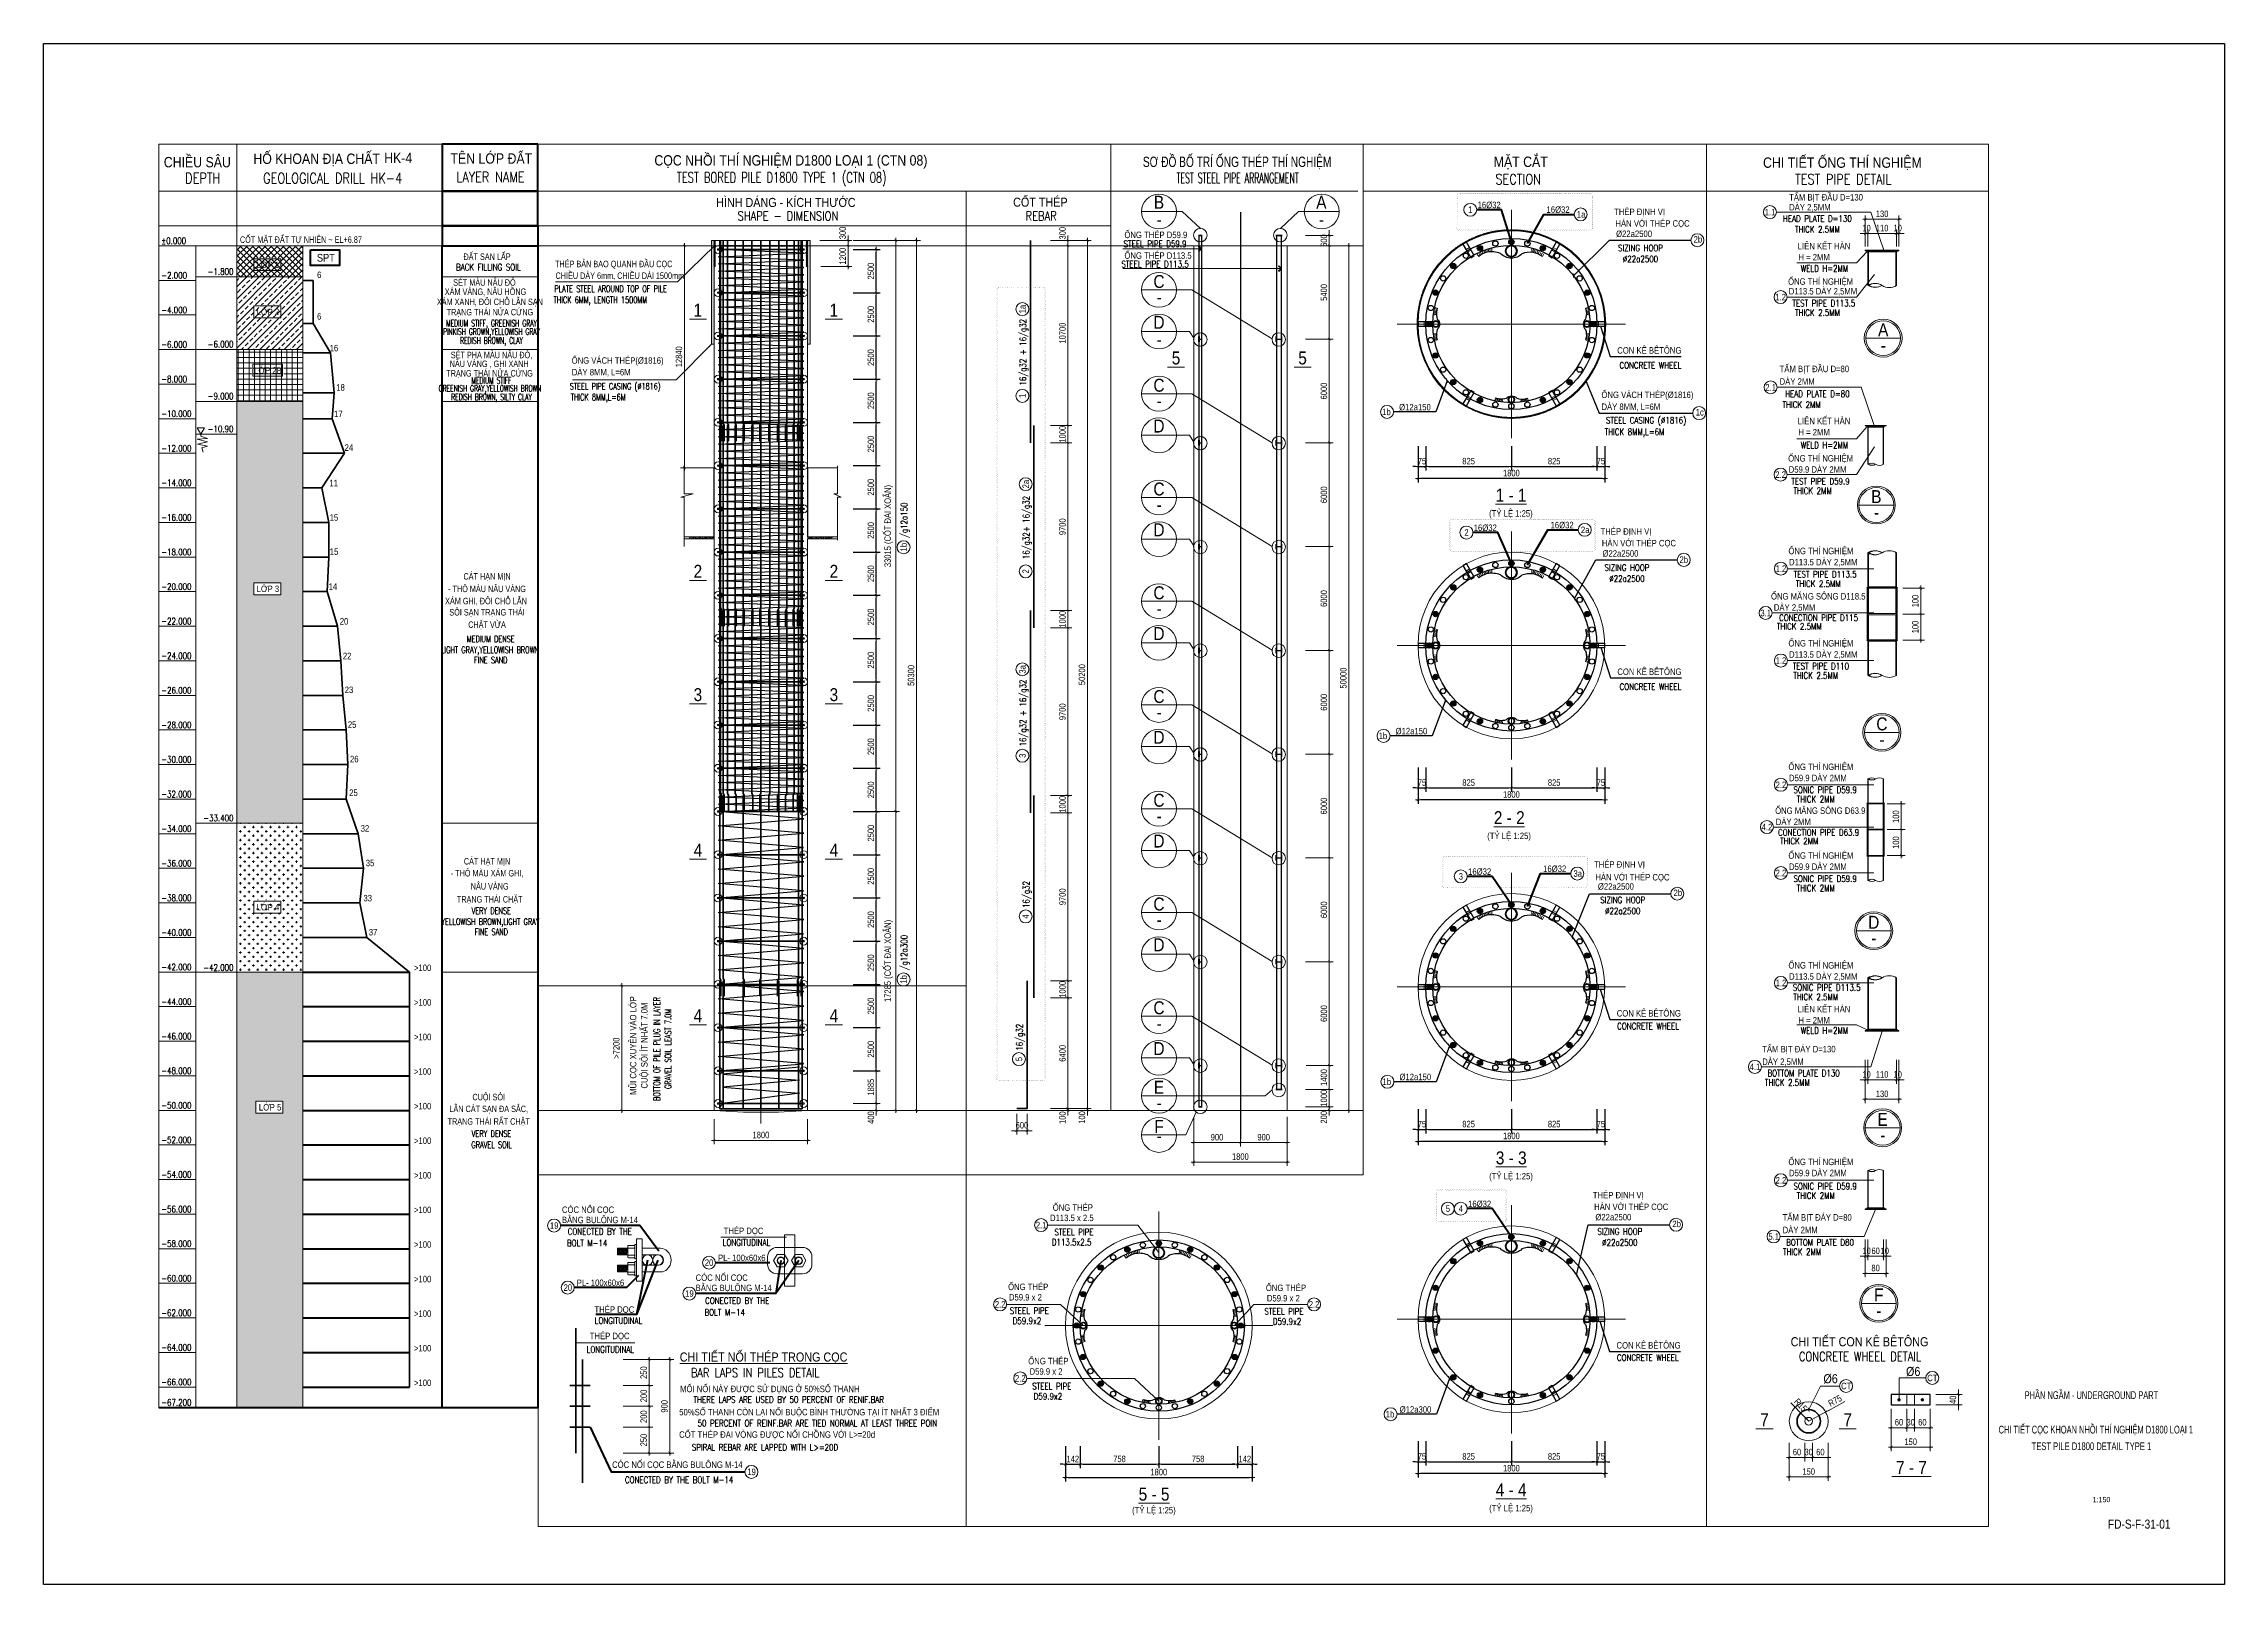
# Paper-space layout 'Layout1' of a CAD drawing. Header units: millimetres. Extents: x 0 to 841, y 0 to 594.
# The model-space entities are those that its viewports show. They can reach past a viewport. Long polylines and large blocks are cut down to what shows.
import ezdxf
from ezdxf.enums import TextEntityAlignment as Align

# ---------------------------------------------------------------- set-up
doc = ezdxf.new("R2010")
doc.units = ezdxf.units.MM
doc.header["$LTSCALE"] = 1000
doc.header["$MEASUREMENT"] = 0
doc.header["$PDMODE"] = 66
for name, pattern in [('CENTER', [2, 1.25, -0.25, 0.25, -0.25]), ('CENTER2', [1.125, 0.75, -0.125, 0.125, -0.125]), ('DASHED', [19.05, 12.7, -6.35]), ('HIDDEN', [0.375, 0.25, -0.125]), ('HIDDEN2', [4.7625, 3.175, -1.5875])]:
    doc.linetypes.add(name, pattern=pattern)
doc.layers.get('0').update_dxf_attribs({"linetype": 'CONTINUOUS'})
doc.layers.get('DEFPOINTS').update_dxf_attribs({"linetype": 'CONTINUOUS'})
for name, color, linetype in [('01AXIS', 5, 'CENTER'), ('03BORER', 3, 'CONTINUOUS'), ('05STEEL', 4, 'CONTINUOUS'), ('HIDEN', 9, 'HIDDEN'), ('KCS_BORDER', 3, 'CONTINUOUS'), ('NDC_S_REBAR DES.', 2, 'CONTINUOUS'), ('TEXT', 7, 'CONTINUOUS')]:
    doc.layers.add(name, color=color, linetype=linetype)
for name, color, linetype, lineweight in [('NDC_S_AXIS', 5, 'CENTER2', 15), ('NDC_S_BREAK-LINE', 1, 'CONTINUOUS', 15), ('NDC_S_CONTINUOUS', 3, 'CONTINUOUS', 20), ('NDC_S_DIM', 1, 'CONTINUOUS', 9), ('NDC_S_ENG TEXT', 2, 'CONTINUOUS', 9), ('NDC_S_FOUNDATION NAME', 7, 'CONTINUOUS', 20), ('NDC_S_HATCH COLUMN AND WALL', 251, 'CONTINUOUS', 13), ('NDC_S_HATCH MATERIAL', 8, 'CONTINUOUS', 13), ('NDC_S_HIDDEN', 9, 'HIDDEN2', 20), ('NDC_S_LEADER', 1, 'CONTINUOUS', 9), ('NDC_S_LEVEL TEXT', 7, 'CONTINUOUS', 20), ('NDC_S_PILE ON FOUNDATION PLAN', 9, 'DASHED', 9), ('NDC_S_REBAR', 4, 'CONTINUOUS', 35), ('NDC_S_REBAR NO.', 7, 'CONTINUOUS', 20), ('NDC_S_REBAR NO. BOX', 1, 'CONTINUOUS', 9), ('NDC_S_REBAR SECTION', 6, 'CONTINUOUS', 25), ('NDC_S_STIRRUP', 2, 'CONTINUOUS', 25), ('NDC_S_VN TITLE', 6, 'CONTINUOUS', 9)]:
    doc.layers.add(name, color=color, linetype=linetype, lineweight=lineweight)
doc.styles.add('NDC_ARIAL', font='arial.ttf', dxfattribs={"width": 0.8})
doc.styles.add('NDC_ROMANS', font='romans.shx', dxfattribs={"width": 0.8, "bigfont": 'vns.shx'})
doc.styles.get("Standard").update_dxf_attribs({"font": 'romans.shx', "bigfont": 'vns.shx'})
doc.dimstyles.new('NDC_1-100', dxfattribs={"dimscale": 100, "dimtxt": 2.2, "dimasz": 1, "dimexe": 1.5, "dimexo": 2, "dimgap": 0.8, "dimtad": 1, "dimdec": 0, "dimdsep": 46, "dimtxsty": 'NDC_ARIAL', "dimblk": 'DIMMARK', "dimcen": 49999.938995, "dimdle": 1.5, "dimclrd": 1, "dimclre": 1, "dimclrt": 3, "dimadec": 0, "dimazin": 0, "dimtfac": 1, "dimtdec": 0, "dimtix": 1, "dimtmove": 2, "dimatfit": 3, "dimfxl": 1, "dimarcsym": 0})
doc.dimstyles.new('NDC_1-150', dxfattribs={"dimscale": 150, "dimtxt": 2.5, "dimasz": 1, "dimexe": 1.5, "dimexo": 0, "dimgap": 0.8, "dimtad": 1, "dimdec": 0, "dimdsep": 46, "dimtxsty": 'NDC_ARIAL', "dimblk": 'DIMMARK', "dimcen": 49999.938995, "dimdle": 1.5, "dimclrd": 1, "dimclre": 1, "dimclrt": 3, "dimadec": 0, "dimazin": 0, "dimtfac": 1, "dimtdec": 0, "dimtix": 1, "dimtmove": 2, "dimatfit": 3, "dimfxl": 1, "dimarcsym": 0})
doc.dimstyles.new('NDC_1-150(10)', dxfattribs={"dimscale": 150, "dimtxt": 2.5, "dimasz": 1, "dimexe": 1.5, "dimexo": 0, "dimgap": 0.8, "dimtad": 1, "dimdec": 0, "dimlfac": 0.066667, "dimdsep": 46, "dimtxsty": 'NDC_ARIAL', "dimblk": 'DIMMARK', "dimcen": 49999.938995, "dimdle": 1.5, "dimclrd": 1, "dimclre": 1, "dimclrt": 3, "dimadec": 0, "dimazin": 0, "dimtfac": 1, "dimtdec": 0, "dimtix": 1, "dimtmove": 2, "dimatfit": 3, "dimfxl": 1, "dimarcsym": 0})
doc.dimstyles.new('NDC_1-150(25)', dxfattribs={"dimscale": 150, "dimtxt": 2.5, "dimasz": 1, "dimexe": 1.5, "dimexo": 0, "dimgap": 0.8, "dimtad": 1, "dimdec": 0, "dimlfac": 0.166667, "dimdsep": 46, "dimtxsty": 'NDC_ARIAL', "dimblk": 'DIMMARK', "dimcen": 49999.938995, "dimdle": 1.5, "dimclrd": 1, "dimclre": 1, "dimclrt": 3, "dimadec": 0, "dimazin": 0, "dimtfac": 1, "dimtdec": 0, "dimtix": 1, "dimtmove": 2, "dimatfit": 3, "dimfxl": 1, "dimarcsym": 0})

psp = doc.layouts.get("Layout1")

# ---------------------------------------------------------------- texts
at = {"color": 1, "linetype": 'Continuous', "style": 'NDC_ARIAL', "width": 0.85}
psp.add_text('1:150', height=2, dxfattribs=at).set_placement((793.62, 32.69), align=Align.MIDDLE_CENTER)
at = {"color": 1, "linetype": 'Continuous', "char_height": 3, "style": 'NDC_ARIAL'}
for s, insert, width, attachment_point in [('{\\W0.6;PHẦN NGẦM - UNDERGROUND PART}', (789.72, 72.93), 79.0015, 5), ('{\\W0.6;CHI TIẾT CỌC KHOAN NHỒI THÍ NGHIỆM D1800 LOẠI 1}', (791.43, 61.17), 69.0096, 2), ('{\\W0.7;TEST PILE D1800 DETAIL TYPE 1}', (789.72, 51.72), 65.5189, 8)]:
    psp.add_mtext(s, dxfattribs=dict(at, insert=insert, width=width, attachment_point=attachment_point))
at = {"color": 1, "linetype": 'Continuous', "insert": (820.23, 23.2), "char_height": 3.5, "attachment_point": 6, "style": 'NDC_ARIAL'}
psp.add_mtext('{\\W0.8;FD-S-F-31-01}', dxfattribs=at)

msp = doc.modelspace()

# ---------------------------------------------------------------- texts
at = {"layer": 'NDC_S_FOUNDATION NAME', "style": 'NDC_ARIAL', "width": 0.85}
for s, p in [('16%%C32', (-1614526.35, 508310.88)), ('16%%C32', (-1610539.61, 508041.77)), ('THÉP ĐỊNH VỊ', (-1605824.74, 507923.05)), ('HÀN VỚI THÉP CỌC', (-1605074.74, 507247.52)), ('%%C22a2500', (-1606143.45, 506642.99)), ('CON KÊ BÊTÔNG', (-1605260.02, 499948.23)), ('%%C12a150', (-1618817.6, 496618.58)), ('16%%C32', (-1614750.15, 489643.29)), ('16%%C32', (-1610304.81, 489798.17)), ('THÉP ĐỊNH VỊ', (-1606611.02, 489437.17)), ('HÀN VỚI THÉP CỌC', (-1605861.02, 488761.64)), ('%%C22a2500', (-1606929.72, 488157.1)), ('CON KÊ BÊTÔNG', (-1605254.84, 481365.11)), ('%%C12a150', (-1619022.13, 477884.43)), ('16%%C32', (-1615075.86, 469759.34)), ('16%%C32', (-1610736.06, 469923.12)), ('THÉP ĐỊNH VỊ', (-1606987.45, 470181.29)), ('HÀN VỚI THÉP CỌC', (-1606237.45, 469440.29)), ('%%C22a2500', (-1607195.02, 468901.23)), ('CON KÊ BÊTÔNG', (-1605290.7, 461611.05)), ('%%C12a150', (-1618797.67, 457883.06)), ('ỐNG THÉP', (-1638608.09, 450382.77)), ('16%%C32', (-1615075.86, 450543.71)), ('THÉP ĐỊNH VỊ', (-1607056.37, 451056.62)), ('HÀN VỚI THÉP CỌC', (-1606306.37, 450379.95)), ('D113.5 x 2.5', (-1638665.27, 449734.21)), ('%%C22a2500', (-1607341.19, 449776.55)), ('ỐNG THÉP', (-1641191.19, 445797.88)), ('D59.9 x 2', (-1641350.98, 445142.57)), ('ỐNG THÉP', (-1626280.22, 445742.1)), ('D59.9 x 2', (-1626431.73, 445086.8)), ('ỐNG THÉP', (-1640025.97, 441506.57)), ('CON KÊ BÊTÔNG', (-1605303.32, 442410.62)), ('D59.9 x 2', (-1640157.77, 440851.27)), ('%%C12a300', (-1618786.16, 438655.34))]:
    msp.add_text(s, height=375, dxfattribs=at).set_placement(p, align=Align.MIDDLE)
for s, p in [('ỐNG VÁCH THÉP(%%C1816)', (-1608029.57, 497142.2)), ('DÀY 8MM, L=6M', (-1608029.57, 496453.56))]:
    msp.add_text(s, height=375, dxfattribs=at).set_placement(p)
at = {"layer": 'NDC_S_REBAR NO.', "style": 'NDC_ARIAL', "width": 0.85}
for s, p in [('1', (-1615611.93, 508034.57)), ('1a', (-1609204.9, 507765.46)), ('2b', (-1602447.91, 506321.77)), ('1b', (-1620466.21, 496342.27)), ('1c', (-1602346.13, 496320.63)), ('2', (-1615835.73, 489366.98)), ('2a', (-1608970.09, 489521.86)), ('2b', (-1603268.65, 487799.2)), ('1b', (-1620670.73, 477608.12)), ('3', (-1616161.43, 469483.03)), ('3a', (-1609401.34, 469646.81)), ('2b', (-1603610.61, 468532.07)), ('1b', (-1620446.28, 457606.75)), ('5', (-1616911.43, 450267.4)), ('4', (-1616161.43, 450267.4)), ('2.1', (-1640441.5, 449316.2)), ('2b', (-1603679.53, 449386.45)), ('2.2', (-1642810.38, 444732.1)), ('2.2', (-1624650.6, 444732.1)), ('2.2', (-1641645.15, 440454.34)), ('1b', (-1620260.53, 438379.04))]:
    msp.add_text(s, height=375, dxfattribs=at).set_placement(p, align=Align.MIDDLE_CENTER)
at = {"layer": 'NDC_S_VN TITLE', "style": 'NDC_ARIAL', "width": 0.85}
for s, height, p in [('(TỶ LỆ 1:25)', 375, (-1613269.01, 490474.13)), ('%%U1 - 1', 750, (-1613259.3, 491530.79)), ('%%U2 - 2', 750, (-1613363.53, 472883.18)), ('(TỶ LỆ 1:25)', 375, (-1613373.25, 471826.52)), ('%%U3 - 3', 750, (-1613249.92, 453202.28)), ('(TỶ LỆ 1:25)', 375, (-1613259.63, 452145.62)), ('%%U5 - 5', 750, (-1633909.59, 433750.15)), ('%%U4 - 4', 750, (-1613249.92, 434007.6)), ('(TỶ LỆ 1:25)', 375, (-1633919.31, 432827.66)), ('(TỶ LỆ 1:25)', 375, (-1613259.63, 432950.94))]:
    msp.add_text(s, height=height, dxfattribs=at).set_placement(p, align=Align.MIDDLE)
at = {"layer": 'TEXT', "color": 3, "linetype": 'Continuous', "ltscale": 0.8, "width": 0.8}
for s, p in [('SIZING HOOP', (-1605771.64, 505823.51)), ('%%C22a2500', (-1605771.64, 505184.52)), ('CONCRETE WHEEL', (-1605199.33, 499034.81)), ('STEEL CASING (%%C1816)', (-1605446.69, 495857.84)), ('THICK 8MM,L=6M', (-1606117.42, 495187.59)), ('SIZING HOOP', (-1606557.91, 487337.63)), ('%%C22a2500', (-1606557.91, 486698.64)), ('CONCRETE WHEEL', (-1605194.15, 480451.68)), ('SIZING HOOP', (-1606801.98, 468119.71)), ('%%C22a2500', (-1606801.98, 467480.72)), ('CONCRETE WHEEL', (-1605331.93, 460822.91)), ('STEEL PIPE', (-1638543.62, 448915.33)), ('SIZING HOOP', (-1606968.58, 448946.23)), ('D113.5x2.5', (-1638681.16, 448330.62)), ('%%C22a2500', (-1606968.58, 448307.24)), ('STEEL PIPE', (-1641130.61, 444362.34)), ('STEEL PIPE', (-1626397.9, 444329.72)), ('D59.9x2', (-1641259.92, 443777.63)), ('D59.9x2', (-1626219.23, 443745.02)), ('CONCRETE WHEEL', (-1605344.56, 441649.32)), ('STEEL PIPE', (-1639825.27, 439997.6)), ('D59.9x2', (-1640047.63, 439412.89))]:
    msp.add_text(s, height=375, dxfattribs=at).set_placement(p, align=Align.MIDDLE_CENTER)

# ---------------------------------------------------------------- blocks, each defined once
blk = doc.blocks.new('DIMMARK')
at = {"layer": 'NDC_S_DIM', "color": 1}
blk.add_line((-1.5, 0), (1, 0), dxfattribs=at)
at = {"layer": 'NDC_S_DIM', "color": 2, "const_width": 0.15}
blk.add_lwpolyline([(-0.5, -0.5), (0.5, 0.5)], dxfattribs=at)
blk = doc.blocks.new('*D1895')
at = {"layer": 'DEFPOINTS', "color": 0, "linetype": 'ByBlock', "transparency": 16777216}
for p in [(-13746, -3935), (-13746, -5135), (-12246, -5135)]:
    blk.add_point(p, dxfattribs=at)
at = {"layer": 'NDC_S_DIM', "color": 1, "linetype": 'ByBlock', "lineweight": -2, "transparency": 16777216}
for p, q in [((-13746, -3935), (-12021, -3935)), ((-12246, -4085), (-12246, -4985)), ((-13746, -5135), (-12021, -5135))]:
    blk.add_line(p, q, dxfattribs=at)
at = {"layer": 'NDC_S_DIM', "color": 1, "linetype": 'ByBlock', "lineweight": -2, "transparency": 16777216, "xscale": 150, "yscale": 150, "zscale": 150}
for p, rotation in [((-12246, -3935), 90), ((-12246, -5135), 270)]:
    blk.add_blockref('DIMMARK', p, dxfattribs=dict(at, rotation=rotation))
at = {"layer": 'NDC_S_DIM', "color": 3, "linetype": 'ByBlock', "transparency": 16777216, "insert": (-12557, -4535), "char_height": 375, "attachment_point": 5, "rotation": 90, "style": 'NDC_ARIAL'}
blk.add_mtext('200', dxfattribs=at)
blk = doc.blocks.new('*D1896')
at = {"layer": 'DEFPOINTS', "color": 0, "linetype": 'ByBlock', "transparency": 16777216}
for p in [(-13746, -1235), (-13746, -6635), (-11046, -6635)]:
    blk.add_point(p, dxfattribs=at)
at = {"layer": 'NDC_S_DIM', "color": 1, "linetype": 'ByBlock', "lineweight": -2, "transparency": 16777216}
for p, q in [((-13746, -1235), (-10821, -1235)), ((-11046, -1385), (-11046, -6485)), ((-13746, -6635), (-10821, -6635))]:
    blk.add_line(p, q, dxfattribs=at)
at = {"layer": 'NDC_S_DIM', "color": 1, "linetype": 'ByBlock', "lineweight": -2, "transparency": 16777216, "xscale": 150, "yscale": 150, "zscale": 150}
for p, rotation in [((-11046, -1235), 90), ((-11046, -6635), 270)]:
    blk.add_blockref('DIMMARK', p, dxfattribs=dict(at, rotation=rotation))
at = {"layer": 'NDC_S_DIM', "color": 3, "linetype": 'ByBlock', "transparency": 16777216, "insert": (-11357, -3935), "char_height": 375, "attachment_point": 5, "rotation": 90, "style": 'NDC_ARIAL'}
blk.add_mtext('900', dxfattribs=at)
blk = doc.blocks.new('*D1897')
at = {"layer": 'DEFPOINTS', "color": 0, "linetype": 'ByBlock', "transparency": 16777216}
for p in [(-13746, -2735), (-12246, -2735), (-13746, -3935)]:
    blk.add_point(p, dxfattribs=at)
at = {"layer": 'NDC_S_DIM', "color": 1, "linetype": 'ByBlock', "lineweight": -2, "transparency": 16777216}
for p, q in [((-13746, -2735), (-12021, -2735)), ((-12246, -3785), (-12246, -2885)), ((-13746, -3935), (-12021, -3935))]:
    blk.add_line(p, q, dxfattribs=at)
at = {"layer": 'NDC_S_DIM', "color": 1, "linetype": 'ByBlock', "lineweight": -2, "transparency": 16777216, "xscale": 150, "yscale": 150, "zscale": 150}
for p, rotation in [((-12246, -2735), 90), ((-12246, -3935), 270)]:
    blk.add_blockref('DIMMARK', p, dxfattribs=dict(at, rotation=rotation))
at = {"layer": 'NDC_S_DIM', "color": 3, "linetype": 'ByBlock', "transparency": 16777216, "insert": (-12557, -3335), "char_height": 375, "attachment_point": 5, "rotation": 90, "style": 'NDC_ARIAL'}
blk.add_mtext('200', dxfattribs=at)
blk = doc.blocks.new('*D1898')
at = {"layer": 'DEFPOINTS', "color": 0, "linetype": 'ByBlock', "transparency": 16777216}
for p in [(-13746, -1235), (-12246, -1235), (-13746, -2735)]:
    blk.add_point(p, dxfattribs=at)
at = {"layer": 'NDC_S_DIM', "color": 1, "linetype": 'ByBlock', "lineweight": -2, "transparency": 16777216}
for p, q in [((-13746, -1235), (-12021, -1235)), ((-12246, -2585), (-12246, -1385)), ((-13746, -2735), (-12021, -2735))]:
    blk.add_line(p, q, dxfattribs=at)
at = {"layer": 'NDC_S_DIM', "color": 1, "linetype": 'ByBlock', "lineweight": -2, "transparency": 16777216, "xscale": 150, "yscale": 150, "zscale": 150}
for p, rotation in [((-12246, -1235), 90), ((-12246, -2735), 270)]:
    blk.add_blockref('DIMMARK', p, dxfattribs=dict(at, rotation=rotation))
at = {"layer": 'NDC_S_DIM', "color": 3, "linetype": 'ByBlock', "transparency": 16777216, "insert": (-12557, -1985), "char_height": 375, "attachment_point": 5, "rotation": 90, "style": 'NDC_ARIAL'}
blk.add_mtext('250', dxfattribs=at)
blk = doc.blocks.new('*D1899')
at = {"layer": 'DEFPOINTS', "color": 0, "linetype": 'ByBlock', "transparency": 16777216}
for p in [(-13746, -5135), (-13746, -6635), (-12246, -6635)]:
    blk.add_point(p, dxfattribs=at)
at = {"layer": 'NDC_S_DIM', "color": 1, "linetype": 'ByBlock', "lineweight": -2, "transparency": 16777216}
for p, q in [((-13746, -5135), (-12021, -5135)), ((-12246, -5285), (-12246, -6485)), ((-13746, -6635), (-12021, -6635))]:
    blk.add_line(p, q, dxfattribs=at)
at = {"layer": 'NDC_S_DIM', "color": 1, "linetype": 'ByBlock', "lineweight": -2, "transparency": 16777216, "xscale": 150, "yscale": 150, "zscale": 150}
for p, rotation in [((-12246, -5135), 90), ((-12246, -6635), 270)]:
    blk.add_blockref('DIMMARK', p, dxfattribs=dict(at, rotation=rotation))
at = {"layer": 'NDC_S_DIM', "color": 3, "linetype": 'ByBlock', "transparency": 16777216, "insert": (-12557, -5885), "char_height": 375, "attachment_point": 5, "rotation": 90, "style": 'NDC_ARIAL'}
blk.add_mtext('250', dxfattribs=at)
blk = doc.blocks.new('*D2174')
at = {"layer": 'DEFPOINTS', "color": 0, "transparency": 16777216}
for p in [(44389, -5271), (44389, -5871), (45770, -5871)]:
    blk.add_point(p, dxfattribs=at)
at = {"layer": 'NDC_S_DIM', "color": 1, "lineweight": -2, "transparency": 16777216}
for p, q in [((45770, -5121), (45770, -4971)), ((44389, -5271), (45995, -5271)), ((44389, -5871), (45995, -5871)), ((45770, -5271), (45770, -5871)), ((45770, -6021), (45770, -6171))]:
    blk.add_line(p, q, dxfattribs=at)
at = {"layer": 'NDC_S_DIM', "color": 1, "lineweight": -2, "transparency": 16777216, "xscale": 150, "yscale": 150, "zscale": 150}
for p, rotation in [((45770, -5271), 270), ((45770, -5871), 90)]:
    blk.add_blockref('DIMMARK', p, dxfattribs=dict(at, rotation=rotation))
at = {"layer": 'NDC_S_DIM', "color": 3, "transparency": 16777216, "insert": (45458, -5571), "char_height": 375, "attachment_point": 5, "rotation": 90, "style": 'NDC_ARIAL'}
blk.add_mtext('600', dxfattribs=at)
blk = doc.blocks.new('*D2175')
at = {"layer": 'DEFPOINTS', "color": 0, "transparency": 16777216}
for p in [(44389, -5871), (44389, -11271), (45770, -11271)]:
    blk.add_point(p, dxfattribs=at)
at = {"layer": 'NDC_S_DIM', "color": 1, "lineweight": -2, "transparency": 16777216}
for p, q in [((44389, -5871), (45995, -5871)), ((45770, -6021), (45770, -11121)), ((44389, -11271), (45995, -11271))]:
    blk.add_line(p, q, dxfattribs=at)
at = {"layer": 'NDC_S_DIM', "color": 1, "lineweight": -2, "transparency": 16777216, "xscale": 150, "yscale": 150, "zscale": 150}
for p, rotation in [((45770, -5871), 90), ((45770, -11271), 270)]:
    blk.add_blockref('DIMMARK', p, dxfattribs=dict(at, rotation=rotation))
at = {"layer": 'NDC_S_DIM', "color": 3, "transparency": 16777216, "insert": (45458, -8571), "char_height": 375, "attachment_point": 5, "rotation": 90, "style": 'NDC_ARIAL'}
blk.add_mtext('5400', dxfattribs=at)
blk = doc.blocks.new('*D2176')
at = {"layer": 'DEFPOINTS', "color": 0, "transparency": 16777216}
for p in [(44389, -11271), (44389, -17271), (45770, -17271)]:
    blk.add_point(p, dxfattribs=at)
at = {"layer": 'NDC_S_DIM', "color": 1, "lineweight": -2, "transparency": 16777216}
for p, q in [((44389, -11271), (45995, -11271)), ((45770, -11421), (45770, -17121)), ((44389, -17271), (45995, -17271))]:
    blk.add_line(p, q, dxfattribs=at)
at = {"layer": 'NDC_S_DIM', "color": 1, "lineweight": -2, "transparency": 16777216, "xscale": 150, "yscale": 150, "zscale": 150}
for p, rotation in [((45770, -11271), 90), ((45770, -17271), 270)]:
    blk.add_blockref('DIMMARK', p, dxfattribs=dict(at, rotation=rotation))
at = {"layer": 'NDC_S_DIM', "color": 3, "transparency": 16777216, "insert": (45458, -14271), "char_height": 375, "attachment_point": 5, "rotation": 90, "style": 'NDC_ARIAL'}
blk.add_mtext('6000', dxfattribs=at)
blk = doc.blocks.new('*D2177')
at = {"layer": 'DEFPOINTS', "color": 0, "transparency": 16777216}
for p in [(44389, -17271), (44389, -23271), (45770, -23271)]:
    blk.add_point(p, dxfattribs=at)
at = {"layer": 'NDC_S_DIM', "color": 1, "lineweight": -2, "transparency": 16777216}
for p, q in [((44389, -17271), (45995, -17271)), ((45770, -17421), (45770, -23121)), ((44389, -23271), (45995, -23271))]:
    blk.add_line(p, q, dxfattribs=at)
at = {"layer": 'NDC_S_DIM', "color": 1, "lineweight": -2, "transparency": 16777216, "xscale": 150, "yscale": 150, "zscale": 150}
for p, rotation in [((45770, -17271), 90), ((45770, -23271), 270)]:
    blk.add_blockref('DIMMARK', p, dxfattribs=dict(at, rotation=rotation))
at = {"layer": 'NDC_S_DIM', "color": 3, "transparency": 16777216, "insert": (45458, -20271), "char_height": 375, "attachment_point": 5, "rotation": 90, "style": 'NDC_ARIAL'}
blk.add_mtext('6000', dxfattribs=at)
blk = doc.blocks.new('*D2178')
at = {"layer": 'DEFPOINTS', "color": 0, "transparency": 16777216}
for p in [(44389, -23271), (44389, -29271), (45770, -29271)]:
    blk.add_point(p, dxfattribs=at)
at = {"layer": 'NDC_S_DIM', "color": 1, "lineweight": -2, "transparency": 16777216}
for p, q in [((44389, -23271), (45995, -23271)), ((45770, -23421), (45770, -29121)), ((44389, -29271), (45995, -29271))]:
    blk.add_line(p, q, dxfattribs=at)
at = {"layer": 'NDC_S_DIM', "color": 1, "lineweight": -2, "transparency": 16777216, "xscale": 150, "yscale": 150, "zscale": 150}
for p, rotation in [((45770, -23271), 90), ((45770, -29271), 270)]:
    blk.add_blockref('DIMMARK', p, dxfattribs=dict(at, rotation=rotation))
at = {"layer": 'NDC_S_DIM', "color": 3, "transparency": 16777216, "insert": (45458, -26271), "char_height": 375, "attachment_point": 5, "rotation": 90, "style": 'NDC_ARIAL'}
blk.add_mtext('6000', dxfattribs=at)
blk = doc.blocks.new('*D2179')
at = {"layer": 'DEFPOINTS', "color": 0, "transparency": 16777216}
for p in [(44389, -29271), (44389, -35271), (45770, -35271)]:
    blk.add_point(p, dxfattribs=at)
at = {"layer": 'NDC_S_DIM', "color": 1, "lineweight": -2, "transparency": 16777216}
for p, q in [((44389, -29271), (45995, -29271)), ((45770, -29421), (45770, -35121)), ((44389, -35271), (45995, -35271))]:
    blk.add_line(p, q, dxfattribs=at)
at = {"layer": 'NDC_S_DIM', "color": 1, "lineweight": -2, "transparency": 16777216, "xscale": 150, "yscale": 150, "zscale": 150}
for p, rotation in [((45770, -29271), 90), ((45770, -35271), 270)]:
    blk.add_blockref('DIMMARK', p, dxfattribs=dict(at, rotation=rotation))
at = {"layer": 'NDC_S_DIM', "color": 3, "transparency": 16777216, "insert": (45458, -32271), "char_height": 375, "attachment_point": 5, "rotation": 90, "style": 'NDC_ARIAL'}
blk.add_mtext('6000', dxfattribs=at)
blk = doc.blocks.new('*D2180')
at = {"layer": 'DEFPOINTS', "color": 0, "transparency": 16777216}
for p in [(44389, -35271), (44389, -41271), (45770, -41271)]:
    blk.add_point(p, dxfattribs=at)
at = {"layer": 'NDC_S_DIM', "color": 1, "lineweight": -2, "transparency": 16777216}
for p, q in [((44389, -35271), (45995, -35271)), ((45770, -35421), (45770, -41121)), ((44389, -41271), (45995, -41271))]:
    blk.add_line(p, q, dxfattribs=at)
at = {"layer": 'NDC_S_DIM', "color": 1, "lineweight": -2, "transparency": 16777216, "xscale": 150, "yscale": 150, "zscale": 150}
for p, rotation in [((45770, -35271), 90), ((45770, -41271), 270)]:
    blk.add_blockref('DIMMARK', p, dxfattribs=dict(at, rotation=rotation))
at = {"layer": 'NDC_S_DIM', "color": 3, "transparency": 16777216, "insert": (45458, -38271), "char_height": 375, "attachment_point": 5, "rotation": 90, "style": 'NDC_ARIAL'}
blk.add_mtext('6000', dxfattribs=at)
blk = doc.blocks.new('*D2181')
at = {"layer": 'DEFPOINTS', "color": 0, "transparency": 16777216}
for p in [(44389, -41271), (44389, -47271), (45770, -47271)]:
    blk.add_point(p, dxfattribs=at)
at = {"layer": 'NDC_S_DIM', "color": 1, "lineweight": -2, "transparency": 16777216}
for p, q in [((44389, -41271), (45995, -41271)), ((45770, -41421), (45770, -47121)), ((44389, -47271), (45995, -47271))]:
    blk.add_line(p, q, dxfattribs=at)
at = {"layer": 'NDC_S_DIM', "color": 1, "lineweight": -2, "transparency": 16777216, "xscale": 150, "yscale": 150, "zscale": 150}
for p, rotation in [((45770, -41271), 90), ((45770, -47271), 270)]:
    blk.add_blockref('DIMMARK', p, dxfattribs=dict(at, rotation=rotation))
at = {"layer": 'NDC_S_DIM', "color": 3, "transparency": 16777216, "insert": (45458, -44271), "char_height": 375, "attachment_point": 5, "rotation": 90, "style": 'NDC_ARIAL'}
blk.add_mtext('6000', dxfattribs=at)
blk = doc.blocks.new('*D2182')
at = {"layer": 'DEFPOINTS', "color": 0, "transparency": 16777216}
for p in [(44389, -54671), (44389, -55671), (45770, -55671)]:
    blk.add_point(p, dxfattribs=at)
at = {"layer": 'NDC_S_DIM', "color": 1, "lineweight": -2, "transparency": 16777216}
for p, q in [((44389, -54671), (45995, -54671)), ((45770, -54521), (45770, -54371)), ((45770, -54671), (45770, -55671)), ((44389, -55671), (45995, -55671)), ((45770, -55821), (45770, -55971))]:
    blk.add_line(p, q, dxfattribs=at)
at = {"layer": 'NDC_S_DIM', "color": 1, "lineweight": -2, "transparency": 16777216, "xscale": 150, "yscale": 150, "zscale": 150}
for p, rotation in [((45770, -54671), 270), ((45770, -55671), 90)]:
    blk.add_blockref('DIMMARK', p, dxfattribs=dict(at, rotation=rotation))
at = {"layer": 'NDC_S_DIM', "color": 3, "transparency": 16777216, "insert": (45458, -55171), "char_height": 375, "attachment_point": 5, "rotation": 90, "style": 'NDC_ARIAL'}
blk.add_mtext('1000', dxfattribs=at)
blk = doc.blocks.new('*D2183')
at = {"layer": 'DEFPOINTS', "color": 0, "transparency": 16777216}
for p in [(44389, -55671), (44389, -55871), (45770, -55871)]:
    blk.add_point(p, dxfattribs=at)
at = {"layer": 'NDC_S_DIM', "color": 1, "lineweight": -2, "transparency": 16777216}
for p, q in [((45770, -55521), (45770, -55371)), ((44389, -55671), (45995, -55671)), ((44389, -55871), (45995, -55871)), ((45770, -55671), (45770, -55871)), ((45770, -56021), (45770, -56171))]:
    blk.add_line(p, q, dxfattribs=at)
at = {"layer": 'NDC_S_DIM', "color": 1, "lineweight": -2, "transparency": 16777216, "xscale": 150, "yscale": 150, "zscale": 150}
for p, rotation in [((45770, -55671), 270), ((45770, -55871), 90)]:
    blk.add_blockref('DIMMARK', p, dxfattribs=dict(at, rotation=rotation))
at = {"layer": 'NDC_S_DIM', "color": 3, "transparency": 16777216, "insert": (45458, -56270), "char_height": 375, "attachment_point": 5, "rotation": 90, "style": 'NDC_ARIAL'}
blk.add_mtext('200', dxfattribs=at)
blk = doc.blocks.new('*D2184')
at = {"layer": 'DEFPOINTS', "color": 0, "transparency": 16777216}
for p in [(44389, -5871), (44389, -55871), (46895, -55871)]:
    blk.add_point(p, dxfattribs=at)
at = {"layer": 'NDC_S_DIM', "color": 1, "lineweight": -2, "transparency": 16777216}
for p, q in [((44389, -5871), (47120, -5871)), ((46895, -6021), (46895, -55721)), ((44389, -55871), (47120, -55871))]:
    blk.add_line(p, q, dxfattribs=at)
at = {"layer": 'NDC_S_DIM', "color": 1, "lineweight": -2, "transparency": 16777216, "xscale": 150, "yscale": 150, "zscale": 150}
for p, rotation in [((46895, -5871), 90), ((46895, -55871), 270)]:
    blk.add_blockref('DIMMARK', p, dxfattribs=dict(at, rotation=rotation))
at = {"layer": 'NDC_S_DIM', "color": 3, "transparency": 16777216, "insert": (46583, -30871), "char_height": 375, "attachment_point": 5, "rotation": 90, "style": 'NDC_ARIAL'}
blk.add_mtext('50000', dxfattribs=at)
blk = doc.blocks.new('*D2185')
at = {"layer": 'DEFPOINTS', "color": 0, "transparency": 16777216}
for p in [(29642, -5571), (29642, -16271), (30650, -16271)]:
    blk.add_point(p, dxfattribs=at)
at = {"layer": 'NDC_S_DIM', "color": 1, "lineweight": -2, "transparency": 16777216}
for p, q in [((29642, -5571), (30875, -5571)), ((30650, -5721), (30650, -16121)), ((29642, -16271), (30875, -16271))]:
    blk.add_line(p, q, dxfattribs=at)
at = {"layer": 'NDC_S_DIM', "color": 1, "lineweight": -2, "transparency": 16777216, "xscale": 150, "yscale": 150, "zscale": 150}
for p, rotation in [((30650, -5571), 90), ((30650, -16271), 270)]:
    blk.add_blockref('DIMMARK', p, dxfattribs=dict(at, rotation=rotation))
at = {"layer": 'NDC_S_DIM', "color": 3, "transparency": 16777216, "insert": (30338, -10921), "char_height": 375, "attachment_point": 5, "rotation": 90, "style": 'NDC_ARIAL'}
blk.add_mtext('10700', dxfattribs=at)
blk = doc.blocks.new('*D2186')
at = {"layer": 'DEFPOINTS', "color": 0, "transparency": 16777216}
for p in [(29642, -16271), (29642, -17271), (30650, -17271)]:
    blk.add_point(p, dxfattribs=at)
at = {"layer": 'NDC_S_DIM', "color": 1, "lineweight": -2, "transparency": 16777216}
for p, q in [((29642, -16271), (30875, -16271)), ((30650, -16121), (30650, -15971)), ((30650, -16271), (30650, -17271)), ((29642, -17271), (30875, -17271)), ((30650, -17421), (30650, -17571))]:
    blk.add_line(p, q, dxfattribs=at)
at = {"layer": 'NDC_S_DIM', "color": 1, "lineweight": -2, "transparency": 16777216, "xscale": 150, "yscale": 150, "zscale": 150}
for p, rotation in [((30650, -16271), 270), ((30650, -17271), 90)]:
    blk.add_blockref('DIMMARK', p, dxfattribs=dict(at, rotation=rotation))
at = {"layer": 'NDC_S_DIM', "color": 3, "transparency": 16777216, "insert": (30338, -16771), "char_height": 375, "attachment_point": 5, "rotation": 90, "style": 'NDC_ARIAL'}
blk.add_mtext('1000', dxfattribs=at)
blk = doc.blocks.new('*D2187')
at = {"layer": 'DEFPOINTS', "color": 0, "transparency": 16777216}
for p in [(29642, -17271), (29642, -26971), (30650, -26971)]:
    blk.add_point(p, dxfattribs=at)
at = {"layer": 'NDC_S_DIM', "color": 1, "lineweight": -2, "transparency": 16777216}
for p, q in [((29642, -17271), (30875, -17271)), ((30650, -17421), (30650, -26821)), ((29642, -26971), (30875, -26971))]:
    blk.add_line(p, q, dxfattribs=at)
at = {"layer": 'NDC_S_DIM', "color": 1, "lineweight": -2, "transparency": 16777216, "xscale": 150, "yscale": 150, "zscale": 150}
for p, rotation in [((30650, -17271), 90), ((30650, -26971), 270)]:
    blk.add_blockref('DIMMARK', p, dxfattribs=dict(at, rotation=rotation))
at = {"layer": 'NDC_S_DIM', "color": 3, "transparency": 16777216, "insert": (30338, -22121), "char_height": 375, "attachment_point": 5, "rotation": 90, "style": 'NDC_ARIAL'}
blk.add_mtext('9700', dxfattribs=at)
blk = doc.blocks.new('*D2188')
at = {"layer": 'DEFPOINTS', "color": 0, "transparency": 16777216}
for p in [(29642, -26971), (29642, -27971), (30650, -27971)]:
    blk.add_point(p, dxfattribs=at)
at = {"layer": 'NDC_S_DIM', "color": 1, "lineweight": -2, "transparency": 16777216}
for p, q in [((29642, -26971), (30875, -26971)), ((30650, -26821), (30650, -26671)), ((30650, -26971), (30650, -27971)), ((29642, -27971), (30875, -27971)), ((30650, -28121), (30650, -28271))]:
    blk.add_line(p, q, dxfattribs=at)
at = {"layer": 'NDC_S_DIM', "color": 1, "lineweight": -2, "transparency": 16777216, "xscale": 150, "yscale": 150, "zscale": 150}
for p, rotation in [((30650, -26971), 270), ((30650, -27971), 90)]:
    blk.add_blockref('DIMMARK', p, dxfattribs=dict(at, rotation=rotation))
at = {"layer": 'NDC_S_DIM', "color": 3, "transparency": 16777216, "insert": (30338, -27471), "char_height": 375, "attachment_point": 5, "rotation": 90, "style": 'NDC_ARIAL'}
blk.add_mtext('1000', dxfattribs=at)
blk = doc.blocks.new('*D2189')
at = {"layer": 'DEFPOINTS', "color": 0, "transparency": 16777216}
for p in [(29642, -27971), (29642, -37671), (30650, -37671)]:
    blk.add_point(p, dxfattribs=at)
at = {"layer": 'NDC_S_DIM', "color": 1, "lineweight": -2, "transparency": 16777216}
for p, q in [((29642, -27971), (30875, -27971)), ((30650, -28121), (30650, -37521)), ((29642, -37671), (30875, -37671))]:
    blk.add_line(p, q, dxfattribs=at)
at = {"layer": 'NDC_S_DIM', "color": 1, "lineweight": -2, "transparency": 16777216, "xscale": 150, "yscale": 150, "zscale": 150}
for p, rotation in [((30650, -27971), 90), ((30650, -37671), 270)]:
    blk.add_blockref('DIMMARK', p, dxfattribs=dict(at, rotation=rotation))
at = {"layer": 'NDC_S_DIM', "color": 3, "transparency": 16777216, "insert": (30338, -32821), "char_height": 375, "attachment_point": 5, "rotation": 90, "style": 'NDC_ARIAL'}
blk.add_mtext('9700', dxfattribs=at)
blk = doc.blocks.new('*D2190')
at = {"layer": 'DEFPOINTS', "color": 0, "transparency": 16777216}
for p in [(29642, -37671), (29642, -38671), (30650, -38671)]:
    blk.add_point(p, dxfattribs=at)
at = {"layer": 'NDC_S_DIM', "color": 1, "lineweight": -2, "transparency": 16777216}
for p, q in [((29642, -37671), (30875, -37671)), ((30650, -37521), (30650, -37371)), ((30650, -37671), (30650, -38671)), ((29642, -38671), (30875, -38671)), ((30650, -38821), (30650, -38971))]:
    blk.add_line(p, q, dxfattribs=at)
at = {"layer": 'NDC_S_DIM', "color": 1, "lineweight": -2, "transparency": 16777216, "xscale": 150, "yscale": 150, "zscale": 150}
for p, rotation in [((30650, -37671), 270), ((30650, -38671), 90)]:
    blk.add_blockref('DIMMARK', p, dxfattribs=dict(at, rotation=rotation))
at = {"layer": 'NDC_S_DIM', "color": 3, "transparency": 16777216, "insert": (30338, -38171), "char_height": 375, "attachment_point": 5, "rotation": 90, "style": 'NDC_ARIAL'}
blk.add_mtext('1000', dxfattribs=at)
blk = doc.blocks.new('*D2191')
at = {"layer": 'DEFPOINTS', "color": 0, "transparency": 16777216}
for p in [(29642, -38671), (29642, -48371), (30650, -48371)]:
    blk.add_point(p, dxfattribs=at)
at = {"layer": 'NDC_S_DIM', "color": 1, "lineweight": -2, "transparency": 16777216}
for p, q in [((29642, -38671), (30875, -38671)), ((30650, -38821), (30650, -48221)), ((29642, -48371), (30875, -48371))]:
    blk.add_line(p, q, dxfattribs=at)
at = {"layer": 'NDC_S_DIM', "color": 1, "lineweight": -2, "transparency": 16777216, "xscale": 150, "yscale": 150, "zscale": 150}
for p, rotation in [((30650, -38671), 90), ((30650, -48371), 270)]:
    blk.add_blockref('DIMMARK', p, dxfattribs=dict(at, rotation=rotation))
at = {"layer": 'NDC_S_DIM', "color": 3, "transparency": 16777216, "insert": (30338, -43521), "char_height": 375, "attachment_point": 5, "rotation": 90, "style": 'NDC_ARIAL'}
blk.add_mtext('9700', dxfattribs=at)
blk = doc.blocks.new('*D2192')
at = {"layer": 'DEFPOINTS', "color": 0, "transparency": 16777216}
for p in [(29642, -48371), (29642, -49371), (30650, -49371)]:
    blk.add_point(p, dxfattribs=at)
at = {"layer": 'NDC_S_DIM', "color": 1, "lineweight": -2, "transparency": 16777216}
for p, q in [((29642, -48371), (30875, -48371)), ((30650, -48221), (30650, -48071)), ((30650, -48371), (30650, -49371)), ((29642, -49371), (30875, -49371)), ((30650, -49521), (30650, -49671))]:
    blk.add_line(p, q, dxfattribs=at)
at = {"layer": 'NDC_S_DIM', "color": 1, "lineweight": -2, "transparency": 16777216, "xscale": 150, "yscale": 150, "zscale": 150}
for p, rotation in [((30650, -48371), 270), ((30650, -49371), 90)]:
    blk.add_blockref('DIMMARK', p, dxfattribs=dict(at, rotation=rotation))
at = {"layer": 'NDC_S_DIM', "color": 3, "transparency": 16777216, "insert": (30338, -48871), "char_height": 375, "attachment_point": 5, "rotation": 90, "style": 'NDC_ARIAL'}
blk.add_mtext('1000', dxfattribs=at)
blk = doc.blocks.new('*D2193')
at = {"layer": 'DEFPOINTS', "color": 0, "transparency": 16777216}
for p in [(29642, -49371), (29642, -55771), (30650, -55771)]:
    blk.add_point(p, dxfattribs=at)
at = {"layer": 'NDC_S_DIM', "color": 1, "lineweight": -2, "transparency": 16777216}
for p, q in [((29642, -49371), (30875, -49371)), ((30650, -49521), (30650, -55621)), ((29642, -55771), (30875, -55771))]:
    blk.add_line(p, q, dxfattribs=at)
at = {"layer": 'NDC_S_DIM', "color": 1, "lineweight": -2, "transparency": 16777216, "xscale": 150, "yscale": 150, "zscale": 150}
for p, rotation in [((30650, -49371), 90), ((30650, -55771), 270)]:
    blk.add_blockref('DIMMARK', p, dxfattribs=dict(at, rotation=rotation))
at = {"layer": 'NDC_S_DIM', "color": 3, "transparency": 16777216, "insert": (30338, -52571), "char_height": 375, "attachment_point": 5, "rotation": 90, "style": 'NDC_ARIAL'}
blk.add_mtext('6400', dxfattribs=at)
blk = doc.blocks.new('*D2194')
at = {"layer": 'DEFPOINTS', "color": 0, "transparency": 16777216}
for p in [(29642, -55771), (29642, -55871), (30650, -55871)]:
    blk.add_point(p, dxfattribs=at)
at = {"layer": 'NDC_S_DIM', "color": 1, "lineweight": -2, "transparency": 16777216}
for p, q in [((30650, -55621), (30650, -55471)), ((29642, -55771), (30875, -55771)), ((29642, -55871), (30875, -55871)), ((30650, -55771), (30650, -55871)), ((30650, -56021), (30650, -56171))]:
    blk.add_line(p, q, dxfattribs=at)
at = {"layer": 'NDC_S_DIM', "color": 1, "lineweight": -2, "transparency": 16777216, "xscale": 150, "yscale": 150, "zscale": 150}
for p, rotation in [((30650, -55771), 270), ((30650, -55871), 90)]:
    blk.add_blockref('DIMMARK', p, dxfattribs=dict(at, rotation=rotation))
at = {"layer": 'NDC_S_DIM', "color": 3, "transparency": 16777216, "insert": (30338, -56294), "char_height": 375, "attachment_point": 5, "rotation": 90, "style": 'NDC_ARIAL'}
blk.add_mtext('100', dxfattribs=at)
blk = doc.blocks.new('*D2195')
at = {"layer": 'DEFPOINTS', "color": 0, "transparency": 16777216}
for p in [(29642, -5571), (31775, -5571), (29642, -55771)]:
    blk.add_point(p, dxfattribs=at)
at = {"layer": 'NDC_S_DIM', "color": 1, "lineweight": -2, "transparency": 16777216}
for p, q in [((29642, -5571), (32000, -5571)), ((31775, -55621), (31775, -5721)), ((29642, -55771), (32000, -55771))]:
    blk.add_line(p, q, dxfattribs=at)
at = {"layer": 'NDC_S_DIM', "color": 1, "lineweight": -2, "transparency": 16777216, "xscale": 150, "yscale": 150, "zscale": 150}
for p, rotation in [((31775, -5571), 90), ((31775, -55771), 270)]:
    blk.add_blockref('DIMMARK', p, dxfattribs=dict(at, rotation=rotation))
at = {"layer": 'NDC_S_DIM', "color": 3, "transparency": 16777216, "insert": (31463, -30671), "char_height": 375, "attachment_point": 5, "rotation": 90, "style": 'NDC_ARIAL'}
blk.add_mtext('50200', dxfattribs=at)
blk = doc.blocks.new('*D2196')
at = {"layer": 'DEFPOINTS', "color": 0, "transparency": 16777216}
for p in [(29642, -55771), (29642, -55871), (31775, -55871)]:
    blk.add_point(p, dxfattribs=at)
at = {"layer": 'NDC_S_DIM', "color": 1, "lineweight": -2, "transparency": 16777216}
for p, q in [((31775, -55621), (31775, -55471)), ((29642, -55771), (32000, -55771)), ((29642, -55871), (32000, -55871)), ((31775, -55771), (31775, -55871)), ((31775, -56021), (31775, -56171))]:
    blk.add_line(p, q, dxfattribs=at)
at = {"layer": 'NDC_S_DIM', "color": 1, "lineweight": -2, "transparency": 16777216, "xscale": 150, "yscale": 150, "zscale": 150}
for p, rotation in [((31775, -55771), 270), ((31775, -55871), 90)]:
    blk.add_blockref('DIMMARK', p, dxfattribs=dict(at, rotation=rotation))
at = {"layer": 'NDC_S_DIM', "color": 3, "transparency": 16777216, "insert": (31463, -56279), "char_height": 375, "attachment_point": 5, "rotation": 90, "style": 'NDC_ARIAL'}
blk.add_mtext('100', dxfattribs=at)
blk = doc.blocks.new('*D2197')
at = {"layer": 'DEFPOINTS', "color": 0, "transparency": 16777216}
for p in [(44430, -47271), (44430, -53271), (45770, -53271)]:
    blk.add_point(p, dxfattribs=at)
at = {"layer": 'NDC_S_DIM', "color": 1, "lineweight": -2, "transparency": 16777216}
for p, q in [((44430, -47271), (45995, -47271)), ((45770, -47421), (45770, -53121)), ((44430, -53271), (45995, -53271))]:
    blk.add_line(p, q, dxfattribs=at)
at = {"layer": 'NDC_S_DIM', "color": 1, "lineweight": -2, "transparency": 16777216, "xscale": 150, "yscale": 150, "zscale": 150}
for p, rotation in [((45770, -47271), 90), ((45770, -53271), 270)]:
    blk.add_blockref('DIMMARK', p, dxfattribs=dict(at, rotation=rotation))
at = {"layer": 'NDC_S_DIM', "color": 3, "transparency": 16777216, "insert": (45458, -50271), "char_height": 375, "attachment_point": 5, "rotation": 90, "style": 'NDC_ARIAL'}
blk.add_mtext('6000', dxfattribs=at)
blk = doc.blocks.new('*D2198')
at = {"layer": 'DEFPOINTS', "color": 0, "transparency": 16777216}
for p in [(16303, -5571), (16303, -5871), (17932, -5571)]:
    blk.add_point(p, dxfattribs=at)
at = {"layer": 'NDC_S_DIM', "color": 1, "lineweight": -2, "transparency": 16777216}
for p, q in [((16303, -5571), (18157, -5571)), ((16303, -5871), (18157, -5871)), ((17932, -5421), (17932, -5271)), ((17932, -5871), (17932, -5571)), ((17932, -6021), (17932, -6171))]:
    blk.add_line(p, q, dxfattribs=at)
at = {"layer": 'NDC_S_DIM', "color": 1, "lineweight": -2, "transparency": 16777216, "xscale": 150, "yscale": 150, "zscale": 150}
for p, rotation in [((17932, -5571), 270), ((17932, -5871), 90)]:
    blk.add_blockref('DIMMARK', p, dxfattribs=dict(at, rotation=rotation))
at = {"layer": 'NDC_S_DIM', "color": 3, "transparency": 16777216, "insert": (17620, -5130), "char_height": 375, "attachment_point": 5, "rotation": 90, "style": 'NDC_ARIAL'}
blk.add_mtext('300', dxfattribs=at)
blk = doc.blocks.new('*D2199')
at = {"layer": 'DEFPOINTS', "color": 0, "transparency": 16777216}
for p in [(16350, -5871), (17932, -5871), (16350, -7071)]:
    blk.add_point(p, dxfattribs=at)
at = {"layer": 'NDC_S_DIM', "color": 1, "lineweight": -2, "transparency": 16777216}
for p, q in [((16350, -5871), (18157, -5871)), ((17932, -6921), (17932, -6021)), ((16350, -7071), (18157, -7071))]:
    blk.add_line(p, q, dxfattribs=at)
at = {"layer": 'NDC_S_DIM', "color": 1, "lineweight": -2, "transparency": 16777216, "xscale": 150, "yscale": 150, "zscale": 150}
for p, rotation in [((17932, -5871), 90), ((17932, -7071), 270)]:
    blk.add_blockref('DIMMARK', p, dxfattribs=dict(at, rotation=rotation))
at = {"layer": 'NDC_S_DIM', "color": 3, "transparency": 16777216, "insert": (17620, -6471), "char_height": 375, "attachment_point": 5, "rotation": 90, "style": 'NDC_ARIAL'}
blk.add_mtext('1200', dxfattribs=at)
blk = doc.blocks.new('*D2200')
at = {"layer": 'DEFPOINTS', "color": 0, "transparency": 16777216}
for p in [(18235, -53586), (18235, -55471), (19564, -55471)]:
    blk.add_point(p, dxfattribs=at)
at = {"layer": 'NDC_S_DIM', "color": 1, "lineweight": -2, "transparency": 16777216}
for p, q in [((18235, -53586), (19789, -53586)), ((19564, -53736), (19564, -55321)), ((18235, -55471), (19789, -55471))]:
    blk.add_line(p, q, dxfattribs=at)
at = {"layer": 'NDC_S_DIM', "color": 1, "lineweight": -2, "transparency": 16777216, "xscale": 150, "yscale": 150, "zscale": 150}
for p, rotation in [((19564, -53586), 90), ((19564, -55471), 270)]:
    blk.add_blockref('DIMMARK', p, dxfattribs=dict(at, rotation=rotation))
at = {"layer": 'NDC_S_DIM', "color": 3, "transparency": 16777216, "insert": (19253, -54528), "char_height": 375, "attachment_point": 5, "rotation": 90, "style": 'NDC_ARIAL'}
blk.add_mtext('1885', dxfattribs=at)
blk = doc.blocks.new('*D2201')
at = {"layer": 'DEFPOINTS', "color": 0, "transparency": 16777216}
for p in [(18235, -55471), (18235, -55871), (19564, -55871)]:
    blk.add_point(p, dxfattribs=at)
at = {"layer": 'NDC_S_DIM', "color": 1, "lineweight": -2, "transparency": 16777216}
for p, q in [((18235, -55471), (19789, -55471)), ((19564, -55321), (19564, -55171)), ((19564, -55471), (19564, -55871)), ((18235, -55871), (19789, -55871)), ((19564, -56021), (19564, -56171))]:
    blk.add_line(p, q, dxfattribs=at)
at = {"layer": 'NDC_S_DIM', "color": 1, "lineweight": -2, "transparency": 16777216, "xscale": 150, "yscale": 150, "zscale": 150}
for p, rotation in [((19564, -55471), 270), ((19564, -55871), 90)]:
    blk.add_blockref('DIMMARK', p, dxfattribs=dict(at, rotation=rotation))
at = {"layer": 'NDC_S_DIM', "color": 3, "transparency": 16777216, "insert": (19253, -56283), "char_height": 375, "attachment_point": 5, "rotation": 90, "style": 'NDC_ARIAL'}
blk.add_mtext('400', dxfattribs=at)
blk = doc.blocks.new('*D2202')
at = {"layer": 'DEFPOINTS', "color": 0, "transparency": 16777216}
for p in [(18235, -5571), (18235, -38586), (20689, -38586)]:
    blk.add_point(p, dxfattribs=at)
at = {"layer": 'NDC_S_DIM', "color": 1, "lineweight": -2, "transparency": 16777216}
for p, q in [((18235, -5571), (20914, -5571)), ((20689, -5721), (20689, -38436)), ((18235, -38586), (20914, -38586))]:
    blk.add_line(p, q, dxfattribs=at)
at = {"layer": 'NDC_S_DIM', "color": 1, "lineweight": -2, "transparency": 16777216, "xscale": 150, "yscale": 150, "zscale": 150}
for p, rotation in [((20689, -5571), 90), ((20689, -38586), 270)]:
    blk.add_blockref('DIMMARK', p, dxfattribs=dict(at, rotation=rotation))
at = {"layer": 'NDC_S_DIM', "color": 3, "transparency": 16777216, "insert": (20279, -22078), "char_height": 375, "attachment_point": 5, "rotation": 90, "style": 'NDC_ARIAL'}
blk.add_mtext('33015 (CỐT ĐAI XOẮN)', dxfattribs=at)
blk = doc.blocks.new('*D2203')
at = {"layer": 'DEFPOINTS', "color": 0, "transparency": 16777216}
for p in [(19435, -5571), (19435, -55871), (21889, -55871)]:
    blk.add_point(p, dxfattribs=at)
at = {"layer": 'NDC_S_DIM', "color": 1, "lineweight": -2, "transparency": 16777216}
for p, q in [((19435, -5571), (22114, -5571)), ((21889, -5721), (21889, -55721)), ((19435, -55871), (22114, -55871))]:
    blk.add_line(p, q, dxfattribs=at)
at = {"layer": 'NDC_S_DIM', "color": 1, "lineweight": -2, "transparency": 16777216, "xscale": 150, "yscale": 150, "zscale": 150}
for p, rotation in [((21889, -5571), 90), ((21889, -55871), 270)]:
    blk.add_blockref('DIMMARK', p, dxfattribs=dict(at, rotation=rotation))
at = {"layer": 'NDC_S_DIM', "color": 3, "transparency": 16777216, "insert": (21578, -30721), "char_height": 375, "attachment_point": 5, "rotation": 90, "style": 'NDC_ARIAL'}
blk.add_mtext('50300', dxfattribs=at)
blk = doc.blocks.new('*D2204')
at = {"layer": 'DEFPOINTS', "color": 0, "transparency": 16777216}
for p in [(18235, -38585), (18235, -55870), (20689, -55870)]:
    blk.add_point(p, dxfattribs=at)
at = {"layer": 'NDC_S_DIM', "color": 1, "lineweight": -2, "transparency": 16777216}
for p, q in [((18235, -38585), (20914, -38585)), ((20689, -38735), (20689, -55720)), ((18235, -55870), (20914, -55870))]:
    blk.add_line(p, q, dxfattribs=at)
at = {"layer": 'NDC_S_DIM', "color": 1, "lineweight": -2, "transparency": 16777216, "xscale": 150, "yscale": 150, "zscale": 150}
for p, rotation in [((20689, -38585), 90), ((20689, -55870), 270)]:
    blk.add_blockref('DIMMARK', p, dxfattribs=dict(at, rotation=rotation))
at = {"layer": 'NDC_S_DIM', "color": 3, "transparency": 16777216, "insert": (20279, -47227), "char_height": 375, "attachment_point": 5, "rotation": 90, "style": 'NDC_ARIAL'}
blk.add_mtext('17285 (CỐT ĐAI XOẮN)', dxfattribs=at)
blk = doc.blocks.new('*D2205')
at = {"layer": 'DEFPOINTS', "color": 0, "transparency": 16777216}
for p in [(10192, -56370), (15592, -56370), (15592, -57606)]:
    blk.add_point(p, dxfattribs=at)
at = {"layer": 'NDC_S_DIM', "color": 1, "lineweight": -2, "transparency": 16777216}
for p, q in [((10192, -56370), (10192, -57831)), ((15592, -56370), (15592, -57831)), ((10342, -57606), (15442, -57606))]:
    blk.add_line(p, q, dxfattribs=at)
at = {"layer": 'NDC_S_DIM', "color": 1, "lineweight": -2, "transparency": 16777216, "xscale": 150, "yscale": 150, "zscale": 150, "rotation": 180}
blk.add_blockref('DIMMARK', (10192, -57606), dxfattribs=at)
at = {"layer": 'NDC_S_DIM', "color": 1, "lineweight": -2, "transparency": 16777216, "xscale": 150, "yscale": 150, "zscale": 150}
blk.add_blockref('DIMMARK', (15592, -57606), dxfattribs=at)
at = {"layer": 'NDC_S_DIM', "color": 3, "transparency": 16777216, "insert": (12892, -57295), "char_height": 375, "attachment_point": 5, "style": 'NDC_ARIAL'}
blk.add_mtext('1800', dxfattribs=at)
blk = doc.blocks.new('*D2206')
at = {"layer": 'DEFPOINTS', "color": 0, "transparency": 16777216}
for p in [(5770, -48671), (4840, -55871), (5770, -55871)]:
    blk.add_point(p, dxfattribs=at)
at = {"layer": 'NDC_S_DIM', "color": 1, "lineweight": -2, "transparency": 16777216}
for p, q in [((5770, -48671), (4615, -48671)), ((4840, -48821), (4840, -55721)), ((5770, -55871), (4615, -55871))]:
    blk.add_line(p, q, dxfattribs=at)
at = {"layer": 'NDC_S_DIM', "color": 1, "lineweight": -2, "transparency": 16777216, "xscale": 150, "yscale": 150, "zscale": 150}
for p, rotation in [((4840, -48671), 90), ((4840, -55871), 270)]:
    blk.add_blockref('DIMMARK', p, dxfattribs=dict(at, rotation=rotation))
at = {"layer": 'NDC_S_DIM', "color": 3, "transparency": 16777216, "insert": (4528, -52271), "char_height": 375, "attachment_point": 5, "rotation": 90, "style": 'NDC_ARIAL'}
blk.add_mtext('>7200', dxfattribs=at)
blk = doc.blocks.new('CON KE')
at = {"layer": 'NDC_S_CONTINUOUS'}
for radius in [225, 45]:
    blk.add_circle((-285322, 378614), radius, dxfattribs=at)
blk = doc.blocks.new('*D2207')
at = {"layer": 'DEFPOINTS', "color": 0, "transparency": 16777216}
for p in [(37925, -56235), (40625, -56235), (40625, -57736)]:
    blk.add_point(p, dxfattribs=at)
at = {"layer": 'NDC_S_DIM', "color": 1, "lineweight": -2, "transparency": 16777216}
for p, q in [((37925, -56235), (37925, -57961)), ((40625, -56235), (40625, -57961)), ((38075, -57736), (40475, -57736))]:
    blk.add_line(p, q, dxfattribs=at)
at = {"layer": 'NDC_S_DIM', "color": 1, "lineweight": -2, "transparency": 16777216, "xscale": 150, "yscale": 150, "zscale": 150, "rotation": 180}
blk.add_blockref('DIMMARK', (37925, -57736), dxfattribs=at)
at = {"layer": 'NDC_S_DIM', "color": 1, "lineweight": -2, "transparency": 16777216, "xscale": 150, "yscale": 150, "zscale": 150}
blk.add_blockref('DIMMARK', (40625, -57736), dxfattribs=at)
at = {"layer": 'NDC_S_DIM', "color": 3, "transparency": 16777216, "insert": (39275, -57424), "char_height": 375, "attachment_point": 5, "style": 'NDC_ARIAL'}
blk.add_mtext('900', dxfattribs=at)
blk = doc.blocks.new('*D2208')
at = {"layer": 'DEFPOINTS', "color": 0, "transparency": 16777216}
for p in [(40625, -56235), (43325, -56235), (43325, -57736)]:
    blk.add_point(p, dxfattribs=at)
at = {"layer": 'NDC_S_DIM', "color": 1, "lineweight": -2, "transparency": 16777216}
for p, q in [((40625, -56235), (40625, -57961)), ((43325, -56235), (43325, -57961)), ((40775, -57736), (43175, -57736))]:
    blk.add_line(p, q, dxfattribs=at)
at = {"layer": 'NDC_S_DIM', "color": 1, "lineweight": -2, "transparency": 16777216, "xscale": 150, "yscale": 150, "zscale": 150, "rotation": 180}
blk.add_blockref('DIMMARK', (40625, -57736), dxfattribs=at)
at = {"layer": 'NDC_S_DIM', "color": 1, "lineweight": -2, "transparency": 16777216, "xscale": 150, "yscale": 150, "zscale": 150}
blk.add_blockref('DIMMARK', (43325, -57736), dxfattribs=at)
at = {"layer": 'NDC_S_DIM', "color": 3, "transparency": 16777216, "insert": (41975, -57424), "char_height": 375, "attachment_point": 5, "style": 'NDC_ARIAL'}
blk.add_mtext('900', dxfattribs=at)
blk = doc.blocks.new('*D2209')
at = {"layer": 'DEFPOINTS', "color": 0, "transparency": 16777216}
for p in [(37925, -56235), (43325, -56235), (43325, -58861)]:
    blk.add_point(p, dxfattribs=at)
at = {"layer": 'NDC_S_DIM', "color": 1, "lineweight": -2, "transparency": 16777216}
for p, q in [((37925, -56235), (37925, -59086)), ((43325, -56235), (43325, -59086)), ((38075, -58861), (43175, -58861))]:
    blk.add_line(p, q, dxfattribs=at)
at = {"layer": 'NDC_S_DIM', "color": 1, "lineweight": -2, "transparency": 16777216, "xscale": 150, "yscale": 150, "zscale": 150, "rotation": 180}
blk.add_blockref('DIMMARK', (37925, -58861), dxfattribs=at)
at = {"layer": 'NDC_S_DIM', "color": 1, "lineweight": -2, "transparency": 16777216, "xscale": 150, "yscale": 150, "zscale": 150}
blk.add_blockref('DIMMARK', (43325, -58861), dxfattribs=at)
at = {"layer": 'NDC_S_DIM', "color": 3, "transparency": 16777216, "insert": (40625, -58549), "char_height": 375, "attachment_point": 5, "style": 'NDC_ARIAL'}
blk.add_mtext('1800', dxfattribs=at)
blk = doc.blocks.new('*D2210')
at = {"layer": 'DEFPOINTS', "color": 0, "transparency": 16777216}
for p in [(27691, -56079), (28291, -56079), (27691, -57045)]:
    blk.add_point(p, dxfattribs=at)
at = {"layer": 'NDC_S_DIM', "color": 1, "lineweight": -2, "transparency": 16777216}
for p, q in [((27691, -56079), (27691, -57270)), ((28291, -56079), (28291, -57270)), ((27541, -57045), (27391, -57045)), ((28291, -57045), (27691, -57045)), ((28441, -57045), (28591, -57045))]:
    blk.add_line(p, q, dxfattribs=at)
at = {"layer": 'NDC_S_DIM', "color": 1, "lineweight": -2, "transparency": 16777216, "xscale": 150, "yscale": 150, "zscale": 150}
blk.add_blockref('DIMMARK', (27691, -57045), dxfattribs=at)
at = {"layer": 'NDC_S_DIM', "color": 1, "lineweight": -2, "transparency": 16777216, "xscale": 150, "yscale": 150, "zscale": 150, "rotation": 180}
blk.add_blockref('DIMMARK', (28291, -57045), dxfattribs=at)
at = {"layer": 'NDC_S_DIM', "color": 3, "transparency": 16777216, "insert": (27991, -56733), "char_height": 375, "attachment_point": 5, "style": 'NDC_ARIAL'}
blk.add_mtext('600', dxfattribs=at)
blk = doc.blocks.new('*D2211')
at = {"layer": 'DEFPOINTS', "color": 0, "transparency": 16777216}
for p in [(9743, -5871), (8462, -18711), (9743, -18711)]:
    blk.add_point(p, dxfattribs=at)
at = {"layer": 'NDC_S_DIM', "color": 1, "lineweight": -2, "transparency": 16777216}
for p, q in [((9743, -5871), (8237, -5871)), ((8462, -6021), (8462, -18561)), ((9743, -18711), (8237, -18711))]:
    blk.add_line(p, q, dxfattribs=at)
at = {"layer": 'NDC_S_DIM', "color": 1, "lineweight": -2, "transparency": 16777216, "xscale": 150, "yscale": 150, "zscale": 150}
for p, rotation in [((8462, -5871), 90), ((8462, -18711), 270)]:
    blk.add_blockref('DIMMARK', p, dxfattribs=dict(at, rotation=rotation))
at = {"layer": 'NDC_S_DIM', "color": 3, "transparency": 16777216, "insert": (8151, -12291), "char_height": 375, "attachment_point": 5, "rotation": 90, "style": 'NDC_ARIAL'}
blk.add_mtext('12840', dxfattribs=at)
blk = doc.blocks.new('*D2212')
at = {"layer": 'DEFPOINTS', "color": 0, "transparency": 16777216}
for p in [(44430, -53271), (44430, -54671), (45770, -54671)]:
    blk.add_point(p, dxfattribs=at)
at = {"layer": 'NDC_S_DIM', "color": 1, "lineweight": -2, "transparency": 16777216}
for p, q in [((44430, -53271), (45995, -53271)), ((45770, -53421), (45770, -54521)), ((44430, -54671), (45995, -54671))]:
    blk.add_line(p, q, dxfattribs=at)
at = {"layer": 'NDC_S_DIM', "color": 1, "lineweight": -2, "transparency": 16777216, "xscale": 150, "yscale": 150, "zscale": 150}
for p, rotation in [((45770, -53271), 90), ((45770, -54671), 270)]:
    blk.add_blockref('DIMMARK', p, dxfattribs=dict(at, rotation=rotation))
at = {"layer": 'NDC_S_DIM', "color": 3, "transparency": 16777216, "insert": (45458, -53971), "char_height": 375, "attachment_point": 5, "rotation": 90, "style": 'NDC_ARIAL'}
blk.add_mtext('1400', dxfattribs=at)
blk = doc.blocks.new('detail_201409111408')
at = {"layer": '03BORER'}
blk.add_line((-25, 0), (25, 0), dxfattribs=at)
for points in [[(-27, -25), (-25, -25), (-25, 25), (-27, 25)], [(27, -25), (25, -25), (25, 25), (27, 25)]]:
    blk.add_lwpolyline(points, close=True, dxfattribs=at)
blk = doc.blocks.new('*U102')
at = {"layer": 'KCS_BORDER', "xscale": 6, "yscale": 6, "zscale": 6}
blk.add_blockref('detail_201409111408', (0, 0), dxfattribs=at)
blk = doc.blocks.new('detail_201409111407')
at = {"layer": 'KCS_BORDER'}
blk.add_line((-12, 0), (12, 0), dxfattribs=at)
for points in [[(-14, -25), (-12, -25), (-12, 25), (-14, 25)], [(14, -25), (12, -25), (12, 25), (14, 25)]]:
    blk.add_lwpolyline(points, close=True, dxfattribs=at)
blk = doc.blocks.new('*U103')
at = {"layer": 'KCS_BORDER', "xscale": 6, "yscale": 6, "zscale": 6}
blk.add_blockref('detail_201409111407', (0, 0), dxfattribs=at)
blk = doc.blocks.new('*D142')
at = {"layer": 'DEFPOINTS', "color": 0, "transparency": 16777216}
for p in [(-1727342, 365106), (-1726013, 365106), (-1727342, 362606)]:
    blk.add_point(p, dxfattribs=at)
at = {"layer": 'NDC_S_DIM', "color": 1, "lineweight": -2, "transparency": 16777216}
for p, q in [((-1727342, 365106), (-1725788, 365106)), ((-1726013, 362756), (-1726013, 364956)), ((-1727342, 362606), (-1725788, 362606))]:
    blk.add_line(p, q, dxfattribs=at)
at = {"layer": 'NDC_S_DIM', "color": 1, "lineweight": -2, "transparency": 16777216, "xscale": 150, "yscale": 150, "zscale": 150}
for p, rotation in [((-1726013, 365106), 90), ((-1726013, 362606), 270)]:
    blk.add_blockref('DIMMARK', p, dxfattribs=dict(at, rotation=rotation))
at = {"layer": 'NDC_S_DIM', "color": 3, "transparency": 16777216, "insert": (-1726324, 363856), "char_height": 375, "attachment_point": 5, "rotation": 90, "style": 'NDC_ARIAL'}
blk.add_mtext('2500', dxfattribs=at)
blk = doc.blocks.new('*D143')
at = {"layer": 'DEFPOINTS', "color": 0, "transparency": 16777216}
for p in [(-1727342, 367606), (-1726013, 367606), (-1727342, 365106)]:
    blk.add_point(p, dxfattribs=at)
at = {"layer": 'NDC_S_DIM', "color": 1, "lineweight": -2, "transparency": 16777216}
for p, q in [((-1727342, 367606), (-1725788, 367606)), ((-1726013, 365256), (-1726013, 367456)), ((-1727342, 365106), (-1725788, 365106))]:
    blk.add_line(p, q, dxfattribs=at)
at = {"layer": 'NDC_S_DIM', "color": 1, "lineweight": -2, "transparency": 16777216, "xscale": 150, "yscale": 150, "zscale": 150}
for p, rotation in [((-1726013, 367606), 90), ((-1726013, 365106), 270)]:
    blk.add_blockref('DIMMARK', p, dxfattribs=dict(at, rotation=rotation))
at = {"layer": 'NDC_S_DIM', "color": 3, "transparency": 16777216, "insert": (-1726324, 366356), "char_height": 375, "attachment_point": 5, "rotation": 90, "style": 'NDC_ARIAL'}
blk.add_mtext('2500', dxfattribs=at)
blk = doc.blocks.new('*D144')
at = {"layer": 'DEFPOINTS', "color": 0, "transparency": 16777216}
for p in [(-1727342, 370106), (-1726013, 370106), (-1727342, 367606)]:
    blk.add_point(p, dxfattribs=at)
at = {"layer": 'NDC_S_DIM', "color": 1, "lineweight": -2, "transparency": 16777216}
for p, q in [((-1727342, 370106), (-1725788, 370106)), ((-1726013, 367756), (-1726013, 369956)), ((-1727342, 367606), (-1725788, 367606))]:
    blk.add_line(p, q, dxfattribs=at)
at = {"layer": 'NDC_S_DIM', "color": 1, "lineweight": -2, "transparency": 16777216, "xscale": 150, "yscale": 150, "zscale": 150}
for p, rotation in [((-1726013, 370106), 90), ((-1726013, 367606), 270)]:
    blk.add_blockref('DIMMARK', p, dxfattribs=dict(at, rotation=rotation))
at = {"layer": 'NDC_S_DIM', "color": 3, "transparency": 16777216, "insert": (-1726324, 368856), "char_height": 375, "attachment_point": 5, "rotation": 90, "style": 'NDC_ARIAL'}
blk.add_mtext('2500', dxfattribs=at)
blk = doc.blocks.new('*D145')
at = {"layer": 'DEFPOINTS', "color": 0, "transparency": 16777216}
for p in [(-1727342, 372606), (-1726013, 372606), (-1727342, 370106)]:
    blk.add_point(p, dxfattribs=at)
at = {"layer": 'NDC_S_DIM', "color": 1, "lineweight": -2, "transparency": 16777216}
for p, q in [((-1727342, 372606), (-1725788, 372606)), ((-1726013, 370256), (-1726013, 372456)), ((-1727342, 370106), (-1725788, 370106))]:
    blk.add_line(p, q, dxfattribs=at)
at = {"layer": 'NDC_S_DIM', "color": 1, "lineweight": -2, "transparency": 16777216, "xscale": 150, "yscale": 150, "zscale": 150}
for p, rotation in [((-1726013, 372606), 90), ((-1726013, 370106), 270)]:
    blk.add_blockref('DIMMARK', p, dxfattribs=dict(at, rotation=rotation))
at = {"layer": 'NDC_S_DIM', "color": 3, "transparency": 16777216, "insert": (-1726324, 371356), "char_height": 375, "attachment_point": 5, "rotation": 90, "style": 'NDC_ARIAL'}
blk.add_mtext('2500', dxfattribs=at)
blk = doc.blocks.new('*D146')
at = {"layer": 'DEFPOINTS', "color": 0, "transparency": 16777216}
for p in [(-1727342, 375106), (-1726013, 375106), (-1727342, 372606)]:
    blk.add_point(p, dxfattribs=at)
at = {"layer": 'NDC_S_DIM', "color": 1, "lineweight": -2, "transparency": 16777216}
for p, q in [((-1727342, 375106), (-1725788, 375106)), ((-1726013, 372756), (-1726013, 374956)), ((-1727342, 372606), (-1725788, 372606))]:
    blk.add_line(p, q, dxfattribs=at)
at = {"layer": 'NDC_S_DIM', "color": 1, "lineweight": -2, "transparency": 16777216, "xscale": 150, "yscale": 150, "zscale": 150}
for p, rotation in [((-1726013, 375106), 90), ((-1726013, 372606), 270)]:
    blk.add_blockref('DIMMARK', p, dxfattribs=dict(at, rotation=rotation))
at = {"layer": 'NDC_S_DIM', "color": 3, "transparency": 16777216, "insert": (-1726324, 373856), "char_height": 375, "attachment_point": 5, "rotation": 90, "style": 'NDC_ARIAL'}
blk.add_mtext('2500', dxfattribs=at)
blk = doc.blocks.new('*D147')
at = {"layer": 'DEFPOINTS', "color": 0, "transparency": 16777216}
for p in [(-1727342, 377606), (-1726013, 377606), (-1727342, 375106)]:
    blk.add_point(p, dxfattribs=at)
at = {"layer": 'NDC_S_DIM', "color": 1, "lineweight": -2, "transparency": 16777216}
for p, q in [((-1727342, 377606), (-1725788, 377606)), ((-1726013, 375256), (-1726013, 377456)), ((-1727342, 375106), (-1725788, 375106))]:
    blk.add_line(p, q, dxfattribs=at)
at = {"layer": 'NDC_S_DIM', "color": 1, "lineweight": -2, "transparency": 16777216, "xscale": 150, "yscale": 150, "zscale": 150}
for p, rotation in [((-1726013, 377606), 90), ((-1726013, 375106), 270)]:
    blk.add_blockref('DIMMARK', p, dxfattribs=dict(at, rotation=rotation))
at = {"layer": 'NDC_S_DIM', "color": 3, "transparency": 16777216, "insert": (-1726324, 376356), "char_height": 375, "attachment_point": 5, "rotation": 90, "style": 'NDC_ARIAL'}
blk.add_mtext('2500', dxfattribs=at)
blk = doc.blocks.new('*D148')
at = {"layer": 'DEFPOINTS', "color": 0, "transparency": 16777216}
for p in [(-1727342, 380106), (-1726013, 380106), (-1727342, 377606)]:
    blk.add_point(p, dxfattribs=at)
at = {"layer": 'NDC_S_DIM', "color": 1, "lineweight": -2, "transparency": 16777216}
for p, q in [((-1727342, 380106), (-1725788, 380106)), ((-1726013, 377756), (-1726013, 379956)), ((-1727342, 377606), (-1725788, 377606))]:
    blk.add_line(p, q, dxfattribs=at)
at = {"layer": 'NDC_S_DIM', "color": 1, "lineweight": -2, "transparency": 16777216, "xscale": 150, "yscale": 150, "zscale": 150}
for p, rotation in [((-1726013, 380106), 90), ((-1726013, 377606), 270)]:
    blk.add_blockref('DIMMARK', p, dxfattribs=dict(at, rotation=rotation))
at = {"layer": 'NDC_S_DIM', "color": 3, "transparency": 16777216, "insert": (-1726324, 378856), "char_height": 375, "attachment_point": 5, "rotation": 90, "style": 'NDC_ARIAL'}
blk.add_mtext('2500', dxfattribs=at)
blk = doc.blocks.new('*D149')
at = {"layer": 'DEFPOINTS', "color": 0, "transparency": 16777216}
for p in [(-1727342, 382606), (-1726013, 382606), (-1727342, 380106)]:
    blk.add_point(p, dxfattribs=at)
at = {"layer": 'NDC_S_DIM', "color": 1, "lineweight": -2, "transparency": 16777216}
for p, q in [((-1727342, 382606), (-1725788, 382606)), ((-1726013, 380256), (-1726013, 382456)), ((-1727342, 380106), (-1725788, 380106))]:
    blk.add_line(p, q, dxfattribs=at)
at = {"layer": 'NDC_S_DIM', "color": 1, "lineweight": -2, "transparency": 16777216, "xscale": 150, "yscale": 150, "zscale": 150}
for p, rotation in [((-1726013, 382606), 90), ((-1726013, 380106), 270)]:
    blk.add_blockref('DIMMARK', p, dxfattribs=dict(at, rotation=rotation))
at = {"layer": 'NDC_S_DIM', "color": 3, "transparency": 16777216, "insert": (-1726324, 381356), "char_height": 375, "attachment_point": 5, "rotation": 90, "style": 'NDC_ARIAL'}
blk.add_mtext('2500', dxfattribs=at)
blk = doc.blocks.new('*D150')
at = {"layer": 'DEFPOINTS', "color": 0, "transparency": 16777216}
for p in [(-1727342, 385106), (-1726013, 385106), (-1727342, 382606)]:
    blk.add_point(p, dxfattribs=at)
at = {"layer": 'NDC_S_DIM', "color": 1, "lineweight": -2, "transparency": 16777216}
for p, q in [((-1727342, 385106), (-1725788, 385106)), ((-1726013, 382756), (-1726013, 384956)), ((-1727342, 382606), (-1725788, 382606))]:
    blk.add_line(p, q, dxfattribs=at)
at = {"layer": 'NDC_S_DIM', "color": 1, "lineweight": -2, "transparency": 16777216, "xscale": 150, "yscale": 150, "zscale": 150}
for p, rotation in [((-1726013, 385106), 90), ((-1726013, 382606), 270)]:
    blk.add_blockref('DIMMARK', p, dxfattribs=dict(at, rotation=rotation))
at = {"layer": 'NDC_S_DIM', "color": 3, "transparency": 16777216, "insert": (-1726324, 383856), "char_height": 375, "attachment_point": 5, "rotation": 90, "style": 'NDC_ARIAL'}
blk.add_mtext('2500', dxfattribs=at)
blk = doc.blocks.new('*D151')
at = {"layer": 'DEFPOINTS', "color": 0, "transparency": 16777216}
for p in [(-1727342, 387606), (-1726013, 387606), (-1727342, 385106)]:
    blk.add_point(p, dxfattribs=at)
at = {"layer": 'NDC_S_DIM', "color": 1, "lineweight": -2, "transparency": 16777216}
for p, q in [((-1727342, 387606), (-1725788, 387606)), ((-1726013, 385256), (-1726013, 387456)), ((-1727342, 385106), (-1725788, 385106))]:
    blk.add_line(p, q, dxfattribs=at)
at = {"layer": 'NDC_S_DIM', "color": 1, "lineweight": -2, "transparency": 16777216, "xscale": 150, "yscale": 150, "zscale": 150}
for p, rotation in [((-1726013, 387606), 90), ((-1726013, 385106), 270)]:
    blk.add_blockref('DIMMARK', p, dxfattribs=dict(at, rotation=rotation))
at = {"layer": 'NDC_S_DIM', "color": 3, "transparency": 16777216, "insert": (-1726324, 386356), "char_height": 375, "attachment_point": 5, "rotation": 90, "style": 'NDC_ARIAL'}
blk.add_mtext('2500', dxfattribs=at)
blk = doc.blocks.new('*D152')
at = {"layer": 'DEFPOINTS', "color": 0, "transparency": 16777216}
for p in [(-1727342, 390106), (-1726013, 390106), (-1727342, 387606)]:
    blk.add_point(p, dxfattribs=at)
at = {"layer": 'NDC_S_DIM', "color": 1, "lineweight": -2, "transparency": 16777216}
for p, q in [((-1727342, 390106), (-1725788, 390106)), ((-1726013, 387756), (-1726013, 389956)), ((-1727342, 387606), (-1725788, 387606))]:
    blk.add_line(p, q, dxfattribs=at)
at = {"layer": 'NDC_S_DIM', "color": 1, "lineweight": -2, "transparency": 16777216, "xscale": 150, "yscale": 150, "zscale": 150}
for p, rotation in [((-1726013, 390106), 90), ((-1726013, 387606), 270)]:
    blk.add_blockref('DIMMARK', p, dxfattribs=dict(at, rotation=rotation))
at = {"layer": 'NDC_S_DIM', "color": 3, "transparency": 16777216, "insert": (-1726324, 388856), "char_height": 375, "attachment_point": 5, "rotation": 90, "style": 'NDC_ARIAL'}
blk.add_mtext('2500', dxfattribs=at)
blk = doc.blocks.new('*D153')
at = {"layer": 'DEFPOINTS', "color": 0, "transparency": 16777216}
for p in [(-1727342, 392606), (-1726013, 392606), (-1727342, 390106)]:
    blk.add_point(p, dxfattribs=at)
at = {"layer": 'NDC_S_DIM', "color": 1, "lineweight": -2, "transparency": 16777216}
for p, q in [((-1727342, 392606), (-1725788, 392606)), ((-1726013, 390256), (-1726013, 392456)), ((-1727342, 390106), (-1725788, 390106))]:
    blk.add_line(p, q, dxfattribs=at)
at = {"layer": 'NDC_S_DIM', "color": 1, "lineweight": -2, "transparency": 16777216, "xscale": 150, "yscale": 150, "zscale": 150}
for p, rotation in [((-1726013, 392606), 90), ((-1726013, 390106), 270)]:
    blk.add_blockref('DIMMARK', p, dxfattribs=dict(at, rotation=rotation))
at = {"layer": 'NDC_S_DIM', "color": 3, "transparency": 16777216, "insert": (-1726324, 391356), "char_height": 375, "attachment_point": 5, "rotation": 90, "style": 'NDC_ARIAL'}
blk.add_mtext('2500', dxfattribs=at)
blk = doc.blocks.new('*D154')
at = {"layer": 'DEFPOINTS', "color": 0, "transparency": 16777216}
for p in [(-1727342, 395106), (-1726013, 395106), (-1727342, 392606)]:
    blk.add_point(p, dxfattribs=at)
at = {"layer": 'NDC_S_DIM', "color": 1, "lineweight": -2, "transparency": 16777216}
for p, q in [((-1727342, 395106), (-1725788, 395106)), ((-1726013, 392756), (-1726013, 394956)), ((-1727342, 392606), (-1725788, 392606))]:
    blk.add_line(p, q, dxfattribs=at)
at = {"layer": 'NDC_S_DIM', "color": 1, "lineweight": -2, "transparency": 16777216, "xscale": 150, "yscale": 150, "zscale": 150}
for p, rotation in [((-1726013, 395106), 90), ((-1726013, 392606), 270)]:
    blk.add_blockref('DIMMARK', p, dxfattribs=dict(at, rotation=rotation))
at = {"layer": 'NDC_S_DIM', "color": 3, "transparency": 16777216, "insert": (-1726324, 393856), "char_height": 375, "attachment_point": 5, "rotation": 90, "style": 'NDC_ARIAL'}
blk.add_mtext('2500', dxfattribs=at)
blk = doc.blocks.new('*D135')
at = {"layer": 'DEFPOINTS', "color": 0, "transparency": 16777216}
for p in [(-1727342, 359547), (-1726013, 359547), (-1727342, 357047)]:
    blk.add_point(p, dxfattribs=at)
at = {"layer": 'NDC_S_DIM', "color": 1, "lineweight": -2, "transparency": 16777216}
for p, q in [((-1727342, 359547), (-1725788, 359547)), ((-1726013, 357197), (-1726013, 359397)), ((-1727342, 357047), (-1725788, 357047))]:
    blk.add_line(p, q, dxfattribs=at)
at = {"layer": 'NDC_S_DIM', "color": 1, "lineweight": -2, "transparency": 16777216, "xscale": 150, "yscale": 150, "zscale": 150}
for p, rotation in [((-1726013, 359547), 90), ((-1726013, 357047), 270)]:
    blk.add_blockref('DIMMARK', p, dxfattribs=dict(at, rotation=rotation))
at = {"layer": 'NDC_S_DIM', "color": 3, "transparency": 16777216, "insert": (-1726324, 358297), "char_height": 375, "attachment_point": 5, "rotation": 90, "style": 'NDC_ARIAL'}
blk.add_mtext('2500', dxfattribs=at)
blk = doc.blocks.new('*D136')
at = {"layer": 'DEFPOINTS', "color": 0, "transparency": 16777216}
for p in [(-1727342, 357047), (-1726013, 357047), (-1727342, 354547)]:
    blk.add_point(p, dxfattribs=at)
at = {"layer": 'NDC_S_DIM', "color": 1, "lineweight": -2, "transparency": 16777216}
for p, q in [((-1727342, 357047), (-1725788, 357047)), ((-1726013, 354697), (-1726013, 356897)), ((-1727342, 354547), (-1725788, 354547))]:
    blk.add_line(p, q, dxfattribs=at)
at = {"layer": 'NDC_S_DIM', "color": 1, "lineweight": -2, "transparency": 16777216, "xscale": 150, "yscale": 150, "zscale": 150}
for p, rotation in [((-1726013, 357047), 90), ((-1726013, 354547), 270)]:
    blk.add_blockref('DIMMARK', p, dxfattribs=dict(at, rotation=rotation))
at = {"layer": 'NDC_S_DIM', "color": 3, "transparency": 16777216, "insert": (-1726324, 355797), "char_height": 375, "attachment_point": 5, "rotation": 90, "style": 'NDC_ARIAL'}
blk.add_mtext('2500', dxfattribs=at)
blk = doc.blocks.new('*D137')
at = {"layer": 'DEFPOINTS', "color": 0, "transparency": 16777216}
for p in [(-1727342, 354547), (-1726013, 354547), (-1727342, 352047)]:
    blk.add_point(p, dxfattribs=at)
at = {"layer": 'NDC_S_DIM', "color": 1, "lineweight": -2, "transparency": 16777216}
for p, q in [((-1727342, 354547), (-1725788, 354547)), ((-1726013, 352197), (-1726013, 354397)), ((-1727342, 352047), (-1725788, 352047))]:
    blk.add_line(p, q, dxfattribs=at)
at = {"layer": 'NDC_S_DIM', "color": 1, "lineweight": -2, "transparency": 16777216, "xscale": 150, "yscale": 150, "zscale": 150}
for p, rotation in [((-1726013, 354547), 90), ((-1726013, 352047), 270)]:
    blk.add_blockref('DIMMARK', p, dxfattribs=dict(at, rotation=rotation))
at = {"layer": 'NDC_S_DIM', "color": 3, "transparency": 16777216, "insert": (-1726324, 353297), "char_height": 375, "attachment_point": 5, "rotation": 90, "style": 'NDC_ARIAL'}
blk.add_mtext('2500', dxfattribs=at)
blk = doc.blocks.new('*D138')
at = {"layer": 'DEFPOINTS', "color": 0, "transparency": 16777216}
for p in [(-1727342, 352047), (-1726013, 352047), (-1727342, 349547)]:
    blk.add_point(p, dxfattribs=at)
at = {"layer": 'NDC_S_DIM', "color": 1, "lineweight": -2, "transparency": 16777216}
for p, q in [((-1727342, 352047), (-1725788, 352047)), ((-1726013, 349697), (-1726013, 351897)), ((-1727342, 349547), (-1725788, 349547))]:
    blk.add_line(p, q, dxfattribs=at)
at = {"layer": 'NDC_S_DIM', "color": 1, "lineweight": -2, "transparency": 16777216, "xscale": 150, "yscale": 150, "zscale": 150}
for p, rotation in [((-1726013, 352047), 90), ((-1726013, 349547), 270)]:
    blk.add_blockref('DIMMARK', p, dxfattribs=dict(at, rotation=rotation))
at = {"layer": 'NDC_S_DIM', "color": 3, "transparency": 16777216, "insert": (-1726324, 350797), "char_height": 375, "attachment_point": 5, "rotation": 90, "style": 'NDC_ARIAL'}
blk.add_mtext('2500', dxfattribs=at)
blk = doc.blocks.new('*D139')
at = {"layer": 'DEFPOINTS', "color": 0, "transparency": 16777216}
for p in [(-1727342, 349547), (-1726013, 349547), (-1727342, 347047)]:
    blk.add_point(p, dxfattribs=at)
at = {"layer": 'NDC_S_DIM', "color": 1, "lineweight": -2, "transparency": 16777216}
for p, q in [((-1727342, 349547), (-1725788, 349547)), ((-1726013, 347197), (-1726013, 349397)), ((-1727342, 347047), (-1725788, 347047))]:
    blk.add_line(p, q, dxfattribs=at)
at = {"layer": 'NDC_S_DIM', "color": 1, "lineweight": -2, "transparency": 16777216, "xscale": 150, "yscale": 150, "zscale": 150}
for p, rotation in [((-1726013, 349547), 90), ((-1726013, 347047), 270)]:
    blk.add_blockref('DIMMARK', p, dxfattribs=dict(at, rotation=rotation))
at = {"layer": 'NDC_S_DIM', "color": 3, "transparency": 16777216, "insert": (-1726324, 348297), "char_height": 375, "attachment_point": 5, "rotation": 90, "style": 'NDC_ARIAL'}
blk.add_mtext('2500', dxfattribs=at)
blk = doc.blocks.new('*D140')
at = {"layer": 'DEFPOINTS', "color": 0, "transparency": 16777216}
for p in [(-1727342, 347047), (-1726013, 347047), (-1727342, 344547)]:
    blk.add_point(p, dxfattribs=at)
at = {"layer": 'NDC_S_DIM', "color": 1, "lineweight": -2, "transparency": 16777216}
for p, q in [((-1727342, 347047), (-1725788, 347047)), ((-1726013, 344697), (-1726013, 346897)), ((-1727342, 344547), (-1725788, 344547))]:
    blk.add_line(p, q, dxfattribs=at)
at = {"layer": 'NDC_S_DIM', "color": 1, "lineweight": -2, "transparency": 16777216, "xscale": 150, "yscale": 150, "zscale": 150}
for p, rotation in [((-1726013, 347047), 90), ((-1726013, 344547), 270)]:
    blk.add_blockref('DIMMARK', p, dxfattribs=dict(at, rotation=rotation))
at = {"layer": 'NDC_S_DIM', "color": 3, "transparency": 16777216, "insert": (-1726324, 345797), "char_height": 375, "attachment_point": 5, "rotation": 90, "style": 'NDC_ARIAL'}
blk.add_mtext('2500', dxfattribs=at)
blk = doc.blocks.new('*D2213')
at = {"layer": 'DEFPOINTS', "color": 0, "transparency": 16777216}
for p in [(29642, -5571), (29642, -5871), (30650, -5871)]:
    blk.add_point(p, dxfattribs=at)
at = {"layer": 'NDC_S_DIM', "color": 1, "lineweight": -2, "transparency": 16777216}
for p, q in [((29642, -5571), (30875, -5571)), ((29642, -5871), (30875, -5871)), ((30650, -5421), (30650, -5271)), ((30650, -5571), (30650, -5871)), ((30650, -6021), (30650, -6171))]:
    blk.add_line(p, q, dxfattribs=at)
at = {"layer": 'NDC_S_DIM', "color": 1, "lineweight": -2, "transparency": 16777216, "xscale": 150, "yscale": 150, "zscale": 150}
for p, rotation in [((30650, -5571), 270), ((30650, -5871), 90)]:
    blk.add_blockref('DIMMARK', p, dxfattribs=dict(at, rotation=rotation))
at = {"layer": 'NDC_S_DIM', "color": 3, "transparency": 16777216, "insert": (30338, -5146), "char_height": 375, "attachment_point": 5, "rotation": 90, "style": 'NDC_ARIAL'}
blk.add_mtext('300', dxfattribs=at)
blk = doc.blocks.new('*U105')
at = {"layer": 'NDC_S_HATCH MATERIAL'}
blk.add_line((0, 42), (0, -42), dxfattribs=at)
blk = doc.blocks.new('*U106')
at = {"layer": 'NDC_S_HATCH MATERIAL', "color": 0, "linetype": 'ByBlock', "lineweight": -2, "transparency": 16777216}
for p in [(0, 0), (40, 0), (80, 0), (120, 0), (160, 0), (200, 0), (240, 0), (280, 0), (320, 0), (360, 0), (400, 0), (440, 0), (480, 0), (520, 0), (560, 0), (600, 0), (640, 0), (680, 0), (720, 0), (760, 0), (800, 0), (840, 0), (880, 0), (920, 0), (960, 0), (1000, 0), (1040, 0), (1080, 0), (1120, 0), (1160, 0), (1200, 0), (1240, 0), (1280, 0), (1320, 0), (1360, 0), (1400, 0), (1440, 0), (1480, 0)]:
    blk.add_blockref('*U105', p, dxfattribs=at)
blk = doc.blocks.new('*D839')
at = {"layer": 'DEFPOINTS', "color": 0, "transparency": 16777216}
for p in [(29047, -5909), (29197, -5162), (29197, -5909)]:
    blk.add_point(p, dxfattribs=at)
at = {"layer": 'NDC_S_DIM', "color": 1, "lineweight": -2, "transparency": 16777216}
for p, q in [((29047, -5909), (29047, -4937)), ((29197, -5909), (29197, -4937)), ((28897, -5162), (28747, -5162)), ((29047, -5162), (29197, -5162)), ((29347, -5162), (29497, -5162))]:
    blk.add_line(p, q, dxfattribs=at)
at = {"layer": 'NDC_S_DIM', "color": 1, "lineweight": -2, "transparency": 16777216, "xscale": 150, "yscale": 150, "zscale": 150}
blk.add_blockref('DIMMARK', (29047, -5162), dxfattribs=at)
at = {"layer": 'NDC_S_DIM', "color": 1, "lineweight": -2, "transparency": 16777216, "xscale": 150, "yscale": 150, "zscale": 150, "rotation": 180}
blk.add_blockref('DIMMARK', (29197, -5162), dxfattribs=at)
at = {"layer": 'NDC_S_DIM', "color": 3, "transparency": 16777216, "insert": (29122, -4850), "char_height": 375, "attachment_point": 5, "style": 'NDC_ARIAL'}
blk.add_mtext('10', dxfattribs=at)
blk = doc.blocks.new('*D840')
at = {"layer": 'DEFPOINTS', "color": 0, "transparency": 16777216}
for p in [(29197, -5909), (30847, -5162), (30847, -5909)]:
    blk.add_point(p, dxfattribs=at)
at = {"layer": 'NDC_S_DIM', "color": 1, "lineweight": -2, "transparency": 16777216}
for p, q in [((29197, -5909), (29197, -4937)), ((30847, -5909), (30847, -4937)), ((29347, -5162), (30697, -5162))]:
    blk.add_line(p, q, dxfattribs=at)
at = {"layer": 'NDC_S_DIM', "color": 1, "lineweight": -2, "transparency": 16777216, "xscale": 150, "yscale": 150, "zscale": 150, "rotation": 180}
blk.add_blockref('DIMMARK', (29197, -5162), dxfattribs=at)
at = {"layer": 'NDC_S_DIM', "color": 1, "lineweight": -2, "transparency": 16777216, "xscale": 150, "yscale": 150, "zscale": 150}
blk.add_blockref('DIMMARK', (30847, -5162), dxfattribs=at)
at = {"layer": 'NDC_S_DIM', "color": 3, "transparency": 16777216, "insert": (30022, -4850), "char_height": 375, "attachment_point": 5, "style": 'NDC_ARIAL'}
blk.add_mtext('110', dxfattribs=at)
blk = doc.blocks.new('*D841')
at = {"layer": 'DEFPOINTS', "color": 0, "transparency": 16777216}
for p in [(30847, -5909), (30997, -5162), (30997, -5909)]:
    blk.add_point(p, dxfattribs=at)
at = {"layer": 'NDC_S_DIM', "color": 1, "lineweight": -2, "transparency": 16777216}
for p, q in [((30847, -5909), (30847, -4937)), ((30997, -5909), (30997, -4937)), ((30697, -5162), (30547, -5162)), ((30847, -5162), (30997, -5162)), ((31147, -5162), (31297, -5162))]:
    blk.add_line(p, q, dxfattribs=at)
at = {"layer": 'NDC_S_DIM', "color": 1, "lineweight": -2, "transparency": 16777216, "xscale": 150, "yscale": 150, "zscale": 150}
blk.add_blockref('DIMMARK', (30847, -5162), dxfattribs=at)
at = {"layer": 'NDC_S_DIM', "color": 1, "lineweight": -2, "transparency": 16777216, "xscale": 150, "yscale": 150, "zscale": 150, "rotation": 180}
blk.add_blockref('DIMMARK', (30997, -5162), dxfattribs=at)
at = {"layer": 'NDC_S_DIM', "color": 3, "transparency": 16777216, "insert": (30922, -4850), "char_height": 375, "attachment_point": 5, "style": 'NDC_ARIAL'}
blk.add_mtext('10', dxfattribs=at)
blk = doc.blocks.new('*D842')
at = {"layer": 'DEFPOINTS', "color": 0, "transparency": 16777216}
for p in [(30997, -4337), (29047, -5909), (30997, -5909)]:
    blk.add_point(p, dxfattribs=at)
at = {"layer": 'NDC_S_DIM', "color": 1, "lineweight": -2, "transparency": 16777216}
for p, q in [((29047, -5909), (29047, -4112)), ((29197, -4337), (30847, -4337)), ((30997, -5909), (30997, -4112))]:
    blk.add_line(p, q, dxfattribs=at)
at = {"layer": 'NDC_S_DIM', "color": 1, "lineweight": -2, "transparency": 16777216, "xscale": 150, "yscale": 150, "zscale": 150, "rotation": 180}
blk.add_blockref('DIMMARK', (29047, -4337), dxfattribs=at)
at = {"layer": 'NDC_S_DIM', "color": 1, "lineweight": -2, "transparency": 16777216, "xscale": 150, "yscale": 150, "zscale": 150}
blk.add_blockref('DIMMARK', (30997, -4337), dxfattribs=at)
at = {"layer": 'NDC_S_DIM', "color": 3, "transparency": 16777216, "insert": (30022, -4026), "char_height": 375, "attachment_point": 5, "style": 'NDC_ARIAL'}
blk.add_mtext('130', dxfattribs=at)
blk = doc.blocks.new('*U108')
at = {"layer": 'NDC_S_HATCH MATERIAL'}
blk.add_line((0, 42), (0, -42), dxfattribs=at)
blk = doc.blocks.new('*U107')
at = {"layer": 'NDC_S_HATCH MATERIAL', "color": 0, "linetype": 'ByBlock', "lineweight": -2, "transparency": 16777216}
for p in [(0, 0), (40, 0), (80, 0), (120, 0), (160, 0), (200, 0), (240, 0), (280, 0), (320, 0), (360, 0), (400, 0), (440, 0), (480, 0), (520, 0), (560, 0), (600, 0), (640, 0), (680, 0), (720, 0), (760, 0), (800, 0)]:
    blk.add_blockref('*U108', p, dxfattribs=at)
blk = doc.blocks.new('*U110')
at = {"layer": 'NDC_S_HATCH MATERIAL'}
blk.add_line((0, 42), (0, -42), dxfattribs=at)
blk = doc.blocks.new('*U109')
at = {"layer": 'NDC_S_HATCH MATERIAL', "color": 0, "linetype": 'ByBlock', "lineweight": -2, "transparency": 16777216}
for p in [(0, 0), (40, 0), (80, 0), (120, 0), (160, 0), (200, 0), (240, 0), (280, 0), (320, 0), (360, 0), (400, 0), (440, 0), (480, 0), (520, 0), (560, 0), (600, 0), (640, 0), (680, 0), (720, 0), (760, 0), (800, 0), (840, 0), (880, 0), (920, 0), (960, 0), (1000, 0), (1040, 0), (1080, 0), (1120, 0), (1160, 0), (1200, 0), (1240, 0), (1280, 0), (1320, 0), (1360, 0), (1400, 0), (1440, 0), (1480, 0)]:
    blk.add_blockref('*U110', p, dxfattribs=at)
blk = doc.blocks.new('*U112')
at = {"layer": 'NDC_S_HATCH MATERIAL'}
blk.add_line((0, 42), (0, -42), dxfattribs=at)
blk = doc.blocks.new('*U111')
at = {"layer": 'NDC_S_HATCH MATERIAL', "color": 0, "linetype": 'ByBlock', "lineweight": -2, "transparency": 16777216}
for p in [(0, 0), (40, 0), (80, 0), (120, 0), (160, 0), (200, 0), (240, 0), (280, 0), (320, 0), (360, 0), (400, 0), (440, 0), (480, 0), (520, 0), (560, 0), (600, 0), (640, 0), (680, 0), (720, 0), (760, 0), (800, 0), (840, 0), (880, 0), (920, 0), (960, 0), (1000, 0), (1040, 0), (1080, 0), (1120, 0), (1160, 0), (1200, 0), (1240, 0), (1280, 0), (1320, 0), (1360, 0), (1400, 0), (1440, 0), (1480, 0)]:
    blk.add_blockref('*U112', p, dxfattribs=at)
blk = doc.blocks.new('*D843')
at = {"layer": 'DEFPOINTS', "color": 0, "transparency": 16777216}
for p in [(31213, -27169), (32253, -27169), (31213, -28669)]:
    blk.add_point(p, dxfattribs=at)
at = {"layer": 'NDC_S_DIM', "color": 1, "lineweight": -2, "transparency": 16777216}
for p, q in [((31213, -27169), (32478, -27169)), ((32253, -28519), (32253, -27319)), ((31213, -28669), (32478, -28669))]:
    blk.add_line(p, q, dxfattribs=at)
at = {"layer": 'NDC_S_DIM', "color": 1, "lineweight": -2, "transparency": 16777216, "xscale": 150, "yscale": 150, "zscale": 150}
for p, rotation in [((32253, -27169), 90), ((32253, -28669), 270)]:
    blk.add_blockref('DIMMARK', p, dxfattribs=dict(at, rotation=rotation))
at = {"layer": 'NDC_S_DIM', "color": 3, "transparency": 16777216, "insert": (31942, -27919), "char_height": 375, "attachment_point": 5, "rotation": 90, "style": 'NDC_ARIAL'}
blk.add_mtext('100', dxfattribs=at)
blk = doc.blocks.new('*D844')
at = {"layer": 'DEFPOINTS', "color": 0, "transparency": 16777216}
for p in [(31213, -25669), (32253, -25669), (31213, -27169)]:
    blk.add_point(p, dxfattribs=at)
at = {"layer": 'NDC_S_DIM', "color": 1, "lineweight": -2, "transparency": 16777216}
for p, q in [((31213, -25669), (32478, -25669)), ((32253, -27019), (32253, -25819)), ((31213, -27169), (32478, -27169))]:
    blk.add_line(p, q, dxfattribs=at)
at = {"layer": 'NDC_S_DIM', "color": 1, "lineweight": -2, "transparency": 16777216, "xscale": 150, "yscale": 150, "zscale": 150}
for p, rotation in [((32253, -25669), 90), ((32253, -27169), 270)]:
    blk.add_blockref('DIMMARK', p, dxfattribs=dict(at, rotation=rotation))
at = {"layer": 'NDC_S_DIM', "color": 3, "transparency": 16777216, "insert": (31942, -26419), "char_height": 375, "attachment_point": 5, "rotation": 90, "style": 'NDC_ARIAL'}
blk.add_mtext('100', dxfattribs=at)
blk = doc.blocks.new('*U114')
at = {"layer": 'NDC_S_HATCH MATERIAL'}
blk.add_line((0, 23), (0, -23), dxfattribs=at)
blk = doc.blocks.new('*U113')
at = {"layer": 'NDC_S_HATCH MATERIAL', "color": 0, "linetype": 'ByBlock', "lineweight": -2, "transparency": 16777216}
for p in [(0, 0), (22, 0), (44, 0), (65, 0), (87, 0), (109, 0), (131, 0), (153, 0), (175, 0), (196, 0), (218, 0), (240, 0), (262, 0), (284, 0), (305, 0), (327, 0), (349, 0), (371, 0), (393, 0), (415, 0), (436, 0), (458, 0), (480, 0), (502, 0), (524, 0), (545, 0), (567, 0), (589, 0), (611, 0), (633, 0), (655, 0), (676, 0), (698, 0), (720, 0), (742, 0), (764, 0), (785, 0), (807, 0)]:
    blk.add_blockref('*U114', p, dxfattribs=at)
blk = doc.blocks.new('*U116')
at = {"layer": 'NDC_S_HATCH MATERIAL'}
blk.add_line((0, 23), (0, -23), dxfattribs=at)
blk = doc.blocks.new('*U115')
at = {"layer": 'NDC_S_HATCH MATERIAL', "color": 0, "linetype": 'ByBlock', "lineweight": -2, "transparency": 16777216}
for p in [(0, 0), (22, 0), (44, 0), (65, 0), (87, 0), (109, 0), (131, 0), (153, 0), (175, 0), (196, 0), (218, 0), (240, 0), (262, 0), (284, 0), (305, 0), (327, 0), (349, 0), (371, 0), (393, 0), (415, 0), (436, 0), (458, 0), (480, 0), (502, 0), (524, 0), (545, 0), (567, 0), (589, 0), (611, 0), (633, 0), (655, 0), (676, 0), (698, 0), (720, 0), (742, 0), (764, 0), (785, 0), (807, 0)]:
    blk.add_blockref('*U116', p, dxfattribs=at)
blk = doc.blocks.new('*D845')
at = {"layer": 'DEFPOINTS', "color": 0, "transparency": 16777216}
for p in [(30309, -39635), (31133, -39635), (30309, -41135)]:
    blk.add_point(p, dxfattribs=at)
at = {"layer": 'NDC_S_DIM', "color": 1, "lineweight": -2, "transparency": 16777216}
for p, q in [((30309, -39635), (31358, -39635)), ((31133, -40985), (31133, -39785)), ((30309, -41135), (31358, -41135))]:
    blk.add_line(p, q, dxfattribs=at)
at = {"layer": 'NDC_S_DIM', "color": 1, "lineweight": -2, "transparency": 16777216, "xscale": 150, "yscale": 150, "zscale": 150}
for p, rotation in [((31133, -39635), 90), ((31133, -41135), 270)]:
    blk.add_blockref('DIMMARK', p, dxfattribs=dict(at, rotation=rotation))
at = {"layer": 'NDC_S_DIM', "color": 3, "transparency": 16777216, "insert": (30821, -40385), "char_height": 375, "attachment_point": 5, "rotation": 90, "style": 'NDC_ARIAL'}
blk.add_mtext('100', dxfattribs=at)
blk = doc.blocks.new('*D846')
at = {"layer": 'DEFPOINTS', "color": 0, "transparency": 16777216}
for p in [(30309, -38135), (31133, -38135), (30309, -39635)]:
    blk.add_point(p, dxfattribs=at)
at = {"layer": 'NDC_S_DIM', "color": 1, "lineweight": -2, "transparency": 16777216}
for p, q in [((30309, -38135), (31358, -38135)), ((31133, -39485), (31133, -38285)), ((30309, -39635), (31358, -39635))]:
    blk.add_line(p, q, dxfattribs=at)
at = {"layer": 'NDC_S_DIM', "color": 1, "lineweight": -2, "transparency": 16777216, "xscale": 150, "yscale": 150, "zscale": 150}
for p, rotation in [((31133, -38135), 90), ((31133, -39635), 270)]:
    blk.add_blockref('DIMMARK', p, dxfattribs=dict(at, rotation=rotation))
at = {"layer": 'NDC_S_DIM', "color": 3, "transparency": 16777216, "insert": (30821, -38885), "char_height": 375, "attachment_point": 5, "rotation": 90, "style": 'NDC_ARIAL'}
blk.add_mtext('100', dxfattribs=at)
blk = doc.blocks.new('*U118')
at = {"layer": 'NDC_S_HATCH MATERIAL'}
blk.add_line((0, 42), (0, -42), dxfattribs=at)
blk = doc.blocks.new('*U117')
at = {"layer": 'NDC_S_HATCH MATERIAL', "color": 0, "linetype": 'ByBlock', "lineweight": -2, "transparency": 16777216}
for p in [(0, 0), (40, 0), (80, 0), (120, 0), (160, 0), (200, 0), (240, 0), (280, 0), (320, 0), (360, 0), (400, 0), (440, 0), (480, 0), (520, 0), (560, 0), (600, 0), (640, 0), (680, 0), (720, 0), (760, 0), (800, 0), (840, 0), (880, 0), (920, 0), (960, 0), (1000, 0), (1040, 0), (1080, 0), (1120, 0), (1160, 0), (1200, 0), (1240, 0), (1280, 0), (1320, 0), (1360, 0), (1400, 0), (1440, 0), (1480, 0)]:
    blk.add_blockref('*U118', p, dxfattribs=at)
blk = doc.blocks.new('*D847')
at = {"layer": 'DEFPOINTS', "color": 0, "transparency": 16777216}
for p in [(29047, -52953), (29197, -52953), (29197, -54104)]:
    blk.add_point(p, dxfattribs=at)
at = {"layer": 'NDC_S_DIM', "color": 1, "lineweight": -2, "transparency": 16777216}
for p, q in [((29047, -52953), (29047, -54329)), ((29197, -52953), (29197, -54329)), ((28897, -54104), (28747, -54104)), ((29047, -54104), (29197, -54104)), ((29347, -54104), (29497, -54104))]:
    blk.add_line(p, q, dxfattribs=at)
at = {"layer": 'NDC_S_DIM', "color": 1, "lineweight": -2, "transparency": 16777216, "xscale": 150, "yscale": 150, "zscale": 150}
blk.add_blockref('DIMMARK', (29047, -54104), dxfattribs=at)
at = {"layer": 'NDC_S_DIM', "color": 1, "lineweight": -2, "transparency": 16777216, "xscale": 150, "yscale": 150, "zscale": 150, "rotation": 180}
blk.add_blockref('DIMMARK', (29197, -54104), dxfattribs=at)
at = {"layer": 'NDC_S_DIM', "color": 3, "transparency": 16777216, "insert": (29122, -53793), "char_height": 375, "attachment_point": 5, "style": 'NDC_ARIAL'}
blk.add_mtext('10', dxfattribs=at)
blk = doc.blocks.new('*D848')
at = {"layer": 'DEFPOINTS', "color": 0, "transparency": 16777216}
for p in [(29197, -52953), (30847, -52953), (30847, -54104)]:
    blk.add_point(p, dxfattribs=at)
at = {"layer": 'NDC_S_DIM', "color": 1, "lineweight": -2, "transparency": 16777216}
for p, q in [((29197, -52953), (29197, -54329)), ((30847, -52953), (30847, -54329)), ((29347, -54104), (30697, -54104))]:
    blk.add_line(p, q, dxfattribs=at)
at = {"layer": 'NDC_S_DIM', "color": 1, "lineweight": -2, "transparency": 16777216, "xscale": 150, "yscale": 150, "zscale": 150, "rotation": 180}
blk.add_blockref('DIMMARK', (29197, -54104), dxfattribs=at)
at = {"layer": 'NDC_S_DIM', "color": 1, "lineweight": -2, "transparency": 16777216, "xscale": 150, "yscale": 150, "zscale": 150}
blk.add_blockref('DIMMARK', (30847, -54104), dxfattribs=at)
at = {"layer": 'NDC_S_DIM', "color": 3, "transparency": 16777216, "insert": (30022, -53793), "char_height": 375, "attachment_point": 5, "style": 'NDC_ARIAL'}
blk.add_mtext('110', dxfattribs=at)
blk = doc.blocks.new('*D849')
at = {"layer": 'DEFPOINTS', "color": 0, "transparency": 16777216}
for p in [(30847, -52953), (30997, -52953), (30997, -54104)]:
    blk.add_point(p, dxfattribs=at)
at = {"layer": 'NDC_S_DIM', "color": 1, "lineweight": -2, "transparency": 16777216}
for p, q in [((30847, -52953), (30847, -54329)), ((30997, -52953), (30997, -54329)), ((30697, -54104), (30547, -54104)), ((30847, -54104), (30997, -54104)), ((31147, -54104), (31297, -54104))]:
    blk.add_line(p, q, dxfattribs=at)
at = {"layer": 'NDC_S_DIM', "color": 1, "lineweight": -2, "transparency": 16777216, "xscale": 150, "yscale": 150, "zscale": 150}
blk.add_blockref('DIMMARK', (30847, -54104), dxfattribs=at)
at = {"layer": 'NDC_S_DIM', "color": 1, "lineweight": -2, "transparency": 16777216, "xscale": 150, "yscale": 150, "zscale": 150, "rotation": 180}
blk.add_blockref('DIMMARK', (30997, -54104), dxfattribs=at)
at = {"layer": 'NDC_S_DIM', "color": 3, "transparency": 16777216, "insert": (30922, -53793), "char_height": 375, "attachment_point": 5, "style": 'NDC_ARIAL'}
blk.add_mtext('10', dxfattribs=at)
blk = doc.blocks.new('*D850')
at = {"layer": 'DEFPOINTS', "color": 0, "transparency": 16777216}
for p in [(29047, -52953), (30997, -52953), (30997, -55229)]:
    blk.add_point(p, dxfattribs=at)
at = {"layer": 'NDC_S_DIM', "color": 1, "lineweight": -2, "transparency": 16777216}
for p, q in [((29047, -52953), (29047, -55454)), ((30997, -52953), (30997, -55454)), ((29197, -55229), (30847, -55229))]:
    blk.add_line(p, q, dxfattribs=at)
at = {"layer": 'NDC_S_DIM', "color": 1, "lineweight": -2, "transparency": 16777216, "xscale": 150, "yscale": 150, "zscale": 150, "rotation": 180}
blk.add_blockref('DIMMARK', (29047, -55229), dxfattribs=at)
at = {"layer": 'NDC_S_DIM', "color": 1, "lineweight": -2, "transparency": 16777216, "xscale": 150, "yscale": 150, "zscale": 150}
blk.add_blockref('DIMMARK', (30997, -55229), dxfattribs=at)
at = {"layer": 'NDC_S_DIM', "color": 3, "transparency": 16777216, "insert": (30022, -54917), "char_height": 375, "attachment_point": 5, "style": 'NDC_ARIAL'}
blk.add_mtext('130', dxfattribs=at)
blk = doc.blocks.new('*U120')
at = {"layer": 'NDC_S_HATCH MATERIAL'}
blk.add_line((0, 42), (0, -42), dxfattribs=at)
blk = doc.blocks.new('*U119')
at = {"layer": 'NDC_S_HATCH MATERIAL', "color": 0, "linetype": 'ByBlock', "lineweight": -2, "transparency": 16777216}
for p in [(0, 0), (40, 0), (80, 0), (120, 0), (160, 0), (200, 0), (240, 0), (280, 0), (320, 0), (360, 0), (400, 0), (440, 0), (480, 0), (520, 0), (560, 0), (600, 0), (640, 0), (680, 0), (720, 0), (760, 0), (800, 0)]:
    blk.add_blockref('*U120', p, dxfattribs=at)
blk = doc.blocks.new('*D851')
at = {"layer": 'DEFPOINTS', "color": 0, "transparency": 16777216}
for p in [(29047, -63333), (29197, -63333), (29197, -64308)]:
    blk.add_point(p, dxfattribs=at)
at = {"layer": 'NDC_S_DIM', "color": 1, "lineweight": -2, "transparency": 16777216}
for p, q in [((28897, -64308), (28747, -64308)), ((29047, -63333), (29047, -64533)), ((29047, -64308), (29197, -64308)), ((29197, -63333), (29197, -64533)), ((29347, -64308), (29497, -64308))]:
    blk.add_line(p, q, dxfattribs=at)
at = {"layer": 'NDC_S_DIM', "color": 1, "lineweight": -2, "transparency": 16777216, "xscale": 150, "yscale": 150, "zscale": 150}
blk.add_blockref('DIMMARK', (29047, -64308), dxfattribs=at)
at = {"layer": 'NDC_S_DIM', "color": 1, "lineweight": -2, "transparency": 16777216, "xscale": 150, "yscale": 150, "zscale": 150, "rotation": 180}
blk.add_blockref('DIMMARK', (29197, -64308), dxfattribs=at)
at = {"layer": 'NDC_S_DIM', "color": 3, "transparency": 16777216, "insert": (29122, -63997), "char_height": 375, "attachment_point": 5, "style": 'NDC_ARIAL'}
blk.add_mtext('10', dxfattribs=at)
blk = doc.blocks.new('*D852')
at = {"layer": 'DEFPOINTS', "color": 0, "transparency": 16777216}
for p in [(29197, -63333), (30097, -63333), (30097, -64308)]:
    blk.add_point(p, dxfattribs=at)
at = {"layer": 'NDC_S_DIM', "color": 1, "lineweight": -2, "transparency": 16777216}
for p, q in [((29197, -63333), (29197, -64533)), ((29347, -64308), (29947, -64308)), ((30097, -63333), (30097, -64533))]:
    blk.add_line(p, q, dxfattribs=at)
at = {"layer": 'NDC_S_DIM', "color": 1, "lineweight": -2, "transparency": 16777216, "xscale": 150, "yscale": 150, "zscale": 150, "rotation": 180}
blk.add_blockref('DIMMARK', (29197, -64308), dxfattribs=at)
at = {"layer": 'NDC_S_DIM', "color": 1, "lineweight": -2, "transparency": 16777216, "xscale": 150, "yscale": 150, "zscale": 150}
blk.add_blockref('DIMMARK', (30097, -64308), dxfattribs=at)
at = {"layer": 'NDC_S_DIM', "color": 3, "transparency": 16777216, "insert": (29647, -63997), "char_height": 375, "attachment_point": 5, "style": 'NDC_ARIAL'}
blk.add_mtext('60', dxfattribs=at)
blk = doc.blocks.new('*D853')
at = {"layer": 'DEFPOINTS', "color": 0, "transparency": 16777216}
for p in [(30097, -63333), (30247, -63333), (30247, -64308)]:
    blk.add_point(p, dxfattribs=at)
at = {"layer": 'NDC_S_DIM', "color": 1, "lineweight": -2, "transparency": 16777216}
for p, q in [((29947, -64308), (29797, -64308)), ((30097, -63333), (30097, -64533)), ((30097, -64308), (30247, -64308)), ((30247, -63333), (30247, -64533)), ((30397, -64308), (30547, -64308))]:
    blk.add_line(p, q, dxfattribs=at)
at = {"layer": 'NDC_S_DIM', "color": 1, "lineweight": -2, "transparency": 16777216, "xscale": 150, "yscale": 150, "zscale": 150}
blk.add_blockref('DIMMARK', (30097, -64308), dxfattribs=at)
at = {"layer": 'NDC_S_DIM', "color": 1, "lineweight": -2, "transparency": 16777216, "xscale": 150, "yscale": 150, "zscale": 150, "rotation": 180}
blk.add_blockref('DIMMARK', (30247, -64308), dxfattribs=at)
at = {"layer": 'NDC_S_DIM', "color": 3, "transparency": 16777216, "insert": (30172, -63997), "char_height": 375, "attachment_point": 5, "style": 'NDC_ARIAL'}
blk.add_mtext('10', dxfattribs=at)
blk = doc.blocks.new('*D854')
at = {"layer": 'DEFPOINTS', "color": 0, "transparency": 16777216}
for p in [(29047, -63333), (30247, -63333), (30247, -65299)]:
    blk.add_point(p, dxfattribs=at)
at = {"layer": 'NDC_S_DIM', "color": 1, "lineweight": -2, "transparency": 16777216}
for p, q in [((29047, -63333), (29047, -65524)), ((30247, -63333), (30247, -65524)), ((29197, -65299), (30097, -65299))]:
    blk.add_line(p, q, dxfattribs=at)
at = {"layer": 'NDC_S_DIM', "color": 1, "lineweight": -2, "transparency": 16777216, "xscale": 150, "yscale": 150, "zscale": 150, "rotation": 180}
blk.add_blockref('DIMMARK', (29047, -65299), dxfattribs=at)
at = {"layer": 'NDC_S_DIM', "color": 1, "lineweight": -2, "transparency": 16777216, "xscale": 150, "yscale": 150, "zscale": 150}
blk.add_blockref('DIMMARK', (30247, -65299), dxfattribs=at)
at = {"layer": 'NDC_S_DIM', "color": 3, "transparency": 16777216, "insert": (29647, -64987), "char_height": 375, "attachment_point": 5, "style": 'NDC_ARIAL'}
blk.add_mtext('80', dxfattribs=at)
blk = doc.blocks.new('*D855')
at = {"layer": 'DEFPOINTS', "color": 0, "transparency": 16777216}
for p in [(30550, -73138), (31450, -73138), (31450, -74221)]:
    blk.add_point(p, dxfattribs=at)
at = {"layer": 'NDC_S_DIM', "color": 1, "lineweight": -2, "transparency": 16777216}
for p, q in [((30550, -73138), (30550, -74446)), ((31450, -73138), (31450, -74446)), ((30700, -74221), (31300, -74221))]:
    blk.add_line(p, q, dxfattribs=at)
at = {"layer": 'NDC_S_DIM', "color": 1, "lineweight": -2, "transparency": 16777216, "xscale": 150, "yscale": 150, "zscale": 150, "rotation": 180}
blk.add_blockref('DIMMARK', (30550, -74221), dxfattribs=at)
at = {"layer": 'NDC_S_DIM', "color": 1, "lineweight": -2, "transparency": 16777216, "xscale": 150, "yscale": 150, "zscale": 150}
blk.add_blockref('DIMMARK', (31450, -74221), dxfattribs=at)
at = {"layer": 'NDC_S_DIM', "color": 3, "transparency": 16777216, "insert": (31000, -73909), "char_height": 375, "attachment_point": 5, "style": 'NDC_ARIAL'}
blk.add_mtext('60', dxfattribs=at)
blk = doc.blocks.new('*D856')
at = {"layer": 'DEFPOINTS', "color": 0, "transparency": 16777216}
for p in [(31450, -73138), (31900, -73138), (31900, -74221)]:
    blk.add_point(p, dxfattribs=at)
at = {"layer": 'NDC_S_DIM', "color": 1, "lineweight": -2, "transparency": 16777216}
for p, q in [((31450, -73138), (31450, -74446)), ((31900, -73138), (31900, -74446)), ((31300, -74221), (31150, -74221)), ((31450, -74221), (31900, -74221)), ((32050, -74221), (32200, -74221))]:
    blk.add_line(p, q, dxfattribs=at)
at = {"layer": 'NDC_S_DIM', "color": 1, "lineweight": -2, "transparency": 16777216, "xscale": 150, "yscale": 150, "zscale": 150}
blk.add_blockref('DIMMARK', (31450, -74221), dxfattribs=at)
at = {"layer": 'NDC_S_DIM', "color": 1, "lineweight": -2, "transparency": 16777216, "xscale": 150, "yscale": 150, "zscale": 150, "rotation": 180}
blk.add_blockref('DIMMARK', (31900, -74221), dxfattribs=at)
at = {"layer": 'NDC_S_DIM', "color": 3, "transparency": 16777216, "insert": (31675, -73909), "char_height": 375, "attachment_point": 5, "style": 'NDC_ARIAL'}
blk.add_mtext('30', dxfattribs=at)
blk = doc.blocks.new('*D857')
at = {"layer": 'DEFPOINTS', "color": 0, "transparency": 16777216}
for p in [(31900, -73138), (32800, -73138), (32800, -74221)]:
    blk.add_point(p, dxfattribs=at)
at = {"layer": 'NDC_S_DIM', "color": 1, "lineweight": -2, "transparency": 16777216}
for p, q in [((31900, -73138), (31900, -74446)), ((32800, -73138), (32800, -74446)), ((32050, -74221), (32650, -74221))]:
    blk.add_line(p, q, dxfattribs=at)
at = {"layer": 'NDC_S_DIM', "color": 1, "lineweight": -2, "transparency": 16777216, "xscale": 150, "yscale": 150, "zscale": 150, "rotation": 180}
blk.add_blockref('DIMMARK', (31900, -74221), dxfattribs=at)
at = {"layer": 'NDC_S_DIM', "color": 1, "lineweight": -2, "transparency": 16777216, "xscale": 150, "yscale": 150, "zscale": 150}
blk.add_blockref('DIMMARK', (32800, -74221), dxfattribs=at)
at = {"layer": 'NDC_S_DIM', "color": 3, "transparency": 16777216, "insert": (32350, -73909), "char_height": 375, "attachment_point": 5, "style": 'NDC_ARIAL'}
blk.add_mtext('60', dxfattribs=at)
blk = doc.blocks.new('*D858')
at = {"layer": 'DEFPOINTS', "color": 0, "transparency": 16777216}
for p in [(30550, -73138), (32800, -73138), (32800, -75346)]:
    blk.add_point(p, dxfattribs=at)
at = {"layer": 'NDC_S_DIM', "color": 1, "lineweight": -2, "transparency": 16777216}
for p, q in [((30550, -73138), (30550, -75571)), ((32800, -73138), (32800, -75571)), ((30700, -75346), (32650, -75346))]:
    blk.add_line(p, q, dxfattribs=at)
at = {"layer": 'NDC_S_DIM', "color": 1, "lineweight": -2, "transparency": 16777216, "xscale": 150, "yscale": 150, "zscale": 150, "rotation": 180}
blk.add_blockref('DIMMARK', (30550, -75346), dxfattribs=at)
at = {"layer": 'NDC_S_DIM', "color": 1, "lineweight": -2, "transparency": 16777216, "xscale": 150, "yscale": 150, "zscale": 150}
blk.add_blockref('DIMMARK', (32800, -75346), dxfattribs=at)
at = {"layer": 'NDC_S_DIM', "color": 3, "transparency": 16777216, "insert": (31675, -75034), "char_height": 375, "attachment_point": 5, "style": 'NDC_ARIAL'}
blk.add_mtext('150', dxfattribs=at)
blk = doc.blocks.new('*D859')
at = {"layer": 'DEFPOINTS', "color": 0, "transparency": 16777216}
for p in [(33120, -72307), (33120, -72907), (34431, -72307)]:
    blk.add_point(p, dxfattribs=at)
at = {"layer": 'NDC_S_DIM', "color": 1, "lineweight": -2, "transparency": 16777216}
for p, q in [((33120, -72307), (34656, -72307)), ((33120, -72907), (34656, -72907)), ((34431, -72157), (34431, -72007)), ((34431, -72907), (34431, -72307)), ((34431, -73057), (34431, -73207))]:
    blk.add_line(p, q, dxfattribs=at)
at = {"layer": 'NDC_S_DIM', "color": 1, "lineweight": -2, "transparency": 16777216, "xscale": 150, "yscale": 150, "zscale": 150}
for p, rotation in [((34431, -72307), 270), ((34431, -72907), 90)]:
    blk.add_blockref('DIMMARK', p, dxfattribs=dict(at, rotation=rotation))
at = {"layer": 'NDC_S_DIM', "color": 3, "transparency": 16777216, "insert": (34119, -72607), "char_height": 375, "attachment_point": 5, "rotation": 90, "style": 'NDC_ARIAL'}
blk.add_mtext('40', dxfattribs=at)
blk = doc.blocks.new('*D860')
at = {"layer": 'DEFPOINTS', "color": 0, "transparency": 16777216}
for p in [(24650, -75090), (25550, -75090), (25550, -75943)]:
    blk.add_point(p, dxfattribs=at)
at = {"layer": 'NDC_S_DIM', "color": 1, "lineweight": -2, "transparency": 16777216}
for p, q in [((24650, -75090), (24650, -76168)), ((25550, -75090), (25550, -76168)), ((24800, -75943), (25400, -75943))]:
    blk.add_line(p, q, dxfattribs=at)
at = {"layer": 'NDC_S_DIM', "color": 1, "lineweight": -2, "transparency": 16777216, "xscale": 150, "yscale": 150, "zscale": 150, "rotation": 180}
blk.add_blockref('DIMMARK', (24650, -75943), dxfattribs=at)
at = {"layer": 'NDC_S_DIM', "color": 1, "lineweight": -2, "transparency": 16777216, "xscale": 150, "yscale": 150, "zscale": 150}
blk.add_blockref('DIMMARK', (25550, -75943), dxfattribs=at)
at = {"layer": 'NDC_S_DIM', "color": 3, "transparency": 16777216, "insert": (25100, -75632), "char_height": 375, "attachment_point": 5, "style": 'NDC_ARIAL'}
blk.add_mtext('60', dxfattribs=at)
blk = doc.blocks.new('*D861')
at = {"layer": 'DEFPOINTS', "color": 0, "transparency": 16777216}
for p in [(25550, -75090), (26000, -75090), (26000, -75943)]:
    blk.add_point(p, dxfattribs=at)
at = {"layer": 'NDC_S_DIM', "color": 1, "lineweight": -2, "transparency": 16777216}
for p, q in [((25550, -75090), (25550, -76168)), ((26000, -75090), (26000, -76168)), ((25400, -75943), (25250, -75943)), ((25550, -75943), (26000, -75943)), ((26150, -75943), (26300, -75943))]:
    blk.add_line(p, q, dxfattribs=at)
at = {"layer": 'NDC_S_DIM', "color": 1, "lineweight": -2, "transparency": 16777216, "xscale": 150, "yscale": 150, "zscale": 150}
blk.add_blockref('DIMMARK', (25550, -75943), dxfattribs=at)
at = {"layer": 'NDC_S_DIM', "color": 1, "lineweight": -2, "transparency": 16777216, "xscale": 150, "yscale": 150, "zscale": 150, "rotation": 180}
blk.add_blockref('DIMMARK', (26000, -75943), dxfattribs=at)
at = {"layer": 'NDC_S_DIM', "color": 3, "transparency": 16777216, "insert": (25775, -75631), "char_height": 375, "attachment_point": 5, "style": 'NDC_ARIAL'}
blk.add_mtext('30', dxfattribs=at)
blk = doc.blocks.new('*D862')
at = {"layer": 'DEFPOINTS', "color": 0, "transparency": 16777216}
for p in [(26000, -75090), (26900, -75090), (26900, -75943)]:
    blk.add_point(p, dxfattribs=at)
at = {"layer": 'NDC_S_DIM', "color": 1, "lineweight": -2, "transparency": 16777216}
for p, q in [((26000, -75090), (26000, -76168)), ((26900, -75090), (26900, -76168)), ((26150, -75943), (26750, -75943))]:
    blk.add_line(p, q, dxfattribs=at)
at = {"layer": 'NDC_S_DIM', "color": 1, "lineweight": -2, "transparency": 16777216, "xscale": 150, "yscale": 150, "zscale": 150, "rotation": 180}
blk.add_blockref('DIMMARK', (26000, -75943), dxfattribs=at)
at = {"layer": 'NDC_S_DIM', "color": 1, "lineweight": -2, "transparency": 16777216, "xscale": 150, "yscale": 150, "zscale": 150}
blk.add_blockref('DIMMARK', (26900, -75943), dxfattribs=at)
at = {"layer": 'NDC_S_DIM', "color": 3, "transparency": 16777216, "insert": (26450, -75632), "char_height": 375, "attachment_point": 5, "style": 'NDC_ARIAL'}
blk.add_mtext('60', dxfattribs=at)
blk = doc.blocks.new('*D863')
at = {"layer": 'DEFPOINTS', "color": 0, "transparency": 16777216}
for p in [(24650, -75090), (26900, -75090), (26900, -77068)]:
    blk.add_point(p, dxfattribs=at)
at = {"layer": 'NDC_S_DIM', "color": 1, "lineweight": -2, "transparency": 16777216}
for p, q in [((24650, -75090), (24650, -77293)), ((26900, -75090), (26900, -77293)), ((24800, -77068), (26750, -77068))]:
    blk.add_line(p, q, dxfattribs=at)
at = {"layer": 'NDC_S_DIM', "color": 1, "lineweight": -2, "transparency": 16777216, "xscale": 150, "yscale": 150, "zscale": 150, "rotation": 180}
blk.add_blockref('DIMMARK', (24650, -77068), dxfattribs=at)
at = {"layer": 'NDC_S_DIM', "color": 1, "lineweight": -2, "transparency": 16777216, "xscale": 150, "yscale": 150, "zscale": 150}
blk.add_blockref('DIMMARK', (26900, -77068), dxfattribs=at)
at = {"layer": 'NDC_S_DIM', "color": 3, "transparency": 16777216, "insert": (25775, -76757), "char_height": 375, "attachment_point": 5, "style": 'NDC_ARIAL'}
blk.add_mtext('150', dxfattribs=at)
blk = doc.blocks.new('*D864')
at = {"layer": 'DEFPOINTS', "color": 0, "transparency": 16777216}
for p in [(25775, -73849), (26762, -73309)]:
    blk.add_point(p, dxfattribs=at)
at = {"layer": 'NDC_S_DIM', "color": 1, "lineweight": -2, "transparency": 16777216}
for p, q in [((27866, -72704), (26893, -73237)), ((25775, -73849), (26762, -73309))]:
    blk.add_line(p, q, dxfattribs=at)
at = {"layer": 'NDC_S_DIM', "color": 1, "lineweight": -2, "transparency": 16777216, "xscale": 150, "yscale": 150, "zscale": 150, "rotation": 208.7025929309338}
blk.add_blockref('DIMMARK', (26762, -73309), dxfattribs=at)
at = {"layer": 'NDC_S_DIM', "color": 3, "transparency": 16777216, "insert": (27296, -72662), "char_height": 375, "attachment_point": 5, "rotation": 28.70259, "style": 'NDC_ARIAL'}
blk.add_mtext('R75', dxfattribs=at)
blk = doc.blocks.new('*D865')
at = {"layer": 'DEFPOINTS', "color": 0, "transparency": 16777216}
for p in [(25619, -73686), (25775, -73849)]:
    blk.add_point(p, dxfattribs=at)
at = {"layer": 'NDC_S_DIM', "color": 1, "lineweight": -2, "transparency": 16777216}
for p, q in [((24750, -72776), (25516, -73578)), ((25775, -73849), (25619, -73686))]:
    blk.add_line(p, q, dxfattribs=at)
at = {"layer": 'NDC_S_DIM', "color": 1, "lineweight": -2, "transparency": 16777216, "xscale": 150, "yscale": 150, "zscale": 150, "rotation": 313.6770531535213}
blk.add_blockref('DIMMARK', (25619, -73686), dxfattribs=at)
at = {"layer": 'NDC_S_DIM', "color": 3, "transparency": 16777216, "insert": (25306, -72907), "char_height": 375, "attachment_point": 5, "rotation": 313.67705, "style": 'NDC_ARIAL'}
blk.add_mtext('R15', dxfattribs=at)
blk = doc.blocks.new('MC7')
at = {"layer": '03BORER'}
blk.add_lwpolyline([(-277807, 378710), (-275557, 378710), (-275557, 379310), (-277807, 379310)], close=True, dxfattribs=at)
at = {"layer": 'NDC_S_HATCH MATERIAL', "linetype": 'HIDDEN', "ltscale": 0.5}
for p, q in [((-276907, 378710), (-276907, 379310)), ((-276457, 378710), (-276457, 379310))]:
    blk.add_line(p, q, dxfattribs=at)
blk = doc.blocks.new('*U156')
at = {"layer": 'NDC_S_CONTINUOUS'}
blk.add_circle((0, 0), 5400, dxfattribs=at)
at = {"layer": 'NDC_S_STIRRUP'}
blk.add_circle((0, 0), 4950, dxfattribs=at)
blk.add_circle((0, 0), 4950, dxfattribs=at)
blk = doc.blocks.new('ưeqwewe')
at = {"layer": '05STEEL', "color": 4}
blk.add_lwpolyline([(-1487886, 328815, 0.1236629), (-1487656, 329371, 0.1280244), (-1487741, 330000, -0.4276818), (-1487741, 331236, 0.1320079), (-1487681, 332031, 0.107548), (-1487939, 332493, 0.0206179)], format="xyb", dxfattribs=at)
at = {"layer": 'NDC_S_HATCH MATERIAL'}
for p, q in [((-1487939, 332493), (-1487786, 332607)), ((-1487876, 332415), (-1487730, 332504)), ((-1487819, 332333), (-1487678, 332403)), ((-1487769, 332246), (-1487633, 332308)), ((-1487726, 332154), (-1487593, 332217)), ((-1487693, 332068), (-1487554, 332124)), ((-1487674, 331991), (-1487518, 332029)), ((-1487664, 331916), (-1487489, 331949)), ((-1487657, 331833), (-1487462, 331869)), ((-1487654, 331745), (-1487426, 331751)), ((-1487665, 329316), (-1487499, 329257)), ((-1487656, 329371), (-1487472, 329337)), ((-1487650, 329436), (-1487444, 329424)), ((-1487886, 328815), (-1487729, 328733)), ((-1487831, 328896), (-1487683, 328823)), ((-1487784, 328977), (-1487641, 328910)), ((-1487741, 329068), (-1487599, 329006)), ((-1487710, 329148), (-1487564, 329088)), ((-1487685, 329232), (-1487531, 329173))]:
    blk.add_line(p, q, dxfattribs=at)
at = {"layer": 'NDC_S_REBAR'}
for radius in [330, 315]:
    blk.add_circle((-1487594, 330618), radius, dxfattribs=at)
blk = doc.blocks.new('HAN DAI')
at = {"layer": '05STEEL', "color": 4}
blk.add_lwpolyline([(-307567, 288279, 0.0220099), (-307612, 288076, 0.1028781), (-307569, 287644, -0.4550127), (-307575, 287047, 0.0964159), (-307610, 286589, -0.0125801), (-307567, 286440, 0.0206179)], format="xyb", dxfattribs=at)
at = {"layer": 'NDC_S_HATCH MATERIAL'}
for p, q in [((-307616, 287903), (-307800, 287868)), ((-307618, 287953), (-307788, 287955)), ((-307617, 288015), (-307775, 288042)), ((-307612, 288073), (-307762, 288110)), ((-307597, 288152), (-307747, 288189)), ((-307583, 288217), (-307732, 288254)), ((-307567, 288279), (-307718, 288316)), ((-307616, 286791), (-307797, 286822)), ((-307618, 286730), (-307784, 286735)), ((-307616, 286670), (-307768, 286643)), ((-307612, 286608), (-307759, 286591)), ((-307598, 286552), (-307745, 286521)), ((-307579, 286488), (-307730, 286453)), ((-307567, 286440), (-307710, 286372))]:
    blk.add_line(p, q, dxfattribs=at)
blk = doc.blocks.new('qưeqeqew')
at = {"layer": 'NDC_S_REBAR'}
for radius in [180, 168]:
    blk.add_circle((180, 0), radius, dxfattribs=at)
at = {"layer": 'NDC_S_DIM'}
blk.add_blockref('HAN DAI', (307832, -287360), dxfattribs=at)
blk = doc.blocks.new('*D199')
at = {"layer": 'DEFPOINTS', "color": 0, "transparency": 16777216}
for p in [(-1639036, 436524), (-1638186, 436524), (-1638186, 435482)]:
    blk.add_point(p, dxfattribs=at)
at = {"layer": 'NDC_S_DIM', "color": 1, "lineweight": -2, "transparency": 16777216}
for p, q in [((-1639036, 436524), (-1639036, 435257)), ((-1638186, 436524), (-1638186, 435257)), ((-1639186, 435482), (-1639336, 435482)), ((-1639036, 435482), (-1638186, 435482)), ((-1638036, 435482), (-1637886, 435482))]:
    blk.add_line(p, q, dxfattribs=at)
at = {"layer": 'NDC_S_DIM', "color": 1, "lineweight": -2, "transparency": 16777216, "xscale": 150, "yscale": 150, "zscale": 150}
blk.add_blockref('DIMMARK', (-1639036, 435482), dxfattribs=at)
at = {"layer": 'NDC_S_DIM', "color": 1, "lineweight": -2, "transparency": 16777216, "xscale": 150, "yscale": 150, "zscale": 150, "rotation": 180}
blk.add_blockref('DIMMARK', (-1638186, 435482), dxfattribs=at)
at = {"layer": 'NDC_S_DIM', "color": 3, "transparency": 16777216, "insert": (-1638611, 435791), "char_height": 375, "attachment_point": 5, "style": 'NDC_ARIAL'}
blk.add_mtext('142', dxfattribs=at)
blk = doc.blocks.new('*D200')
at = {"layer": 'DEFPOINTS', "color": 0, "transparency": 16777216}
for p in [(-1638186, 436524), (-1633636, 436524), (-1633636, 435482)]:
    blk.add_point(p, dxfattribs=at)
at = {"layer": 'NDC_S_DIM', "color": 1, "lineweight": -2, "transparency": 16777216}
for p, q in [((-1638186, 436524), (-1638186, 435257)), ((-1633636, 436524), (-1633636, 435257)), ((-1638036, 435482), (-1633786, 435482))]:
    blk.add_line(p, q, dxfattribs=at)
at = {"layer": 'NDC_S_DIM', "color": 1, "lineweight": -2, "transparency": 16777216, "xscale": 150, "yscale": 150, "zscale": 150, "rotation": 180}
blk.add_blockref('DIMMARK', (-1638186, 435482), dxfattribs=at)
at = {"layer": 'NDC_S_DIM', "color": 1, "lineweight": -2, "transparency": 16777216, "xscale": 150, "yscale": 150, "zscale": 150}
blk.add_blockref('DIMMARK', (-1633636, 435482), dxfattribs=at)
at = {"layer": 'NDC_S_DIM', "color": 3, "transparency": 16777216, "insert": (-1635911, 435794), "char_height": 375, "attachment_point": 5, "style": 'NDC_ARIAL'}
blk.add_mtext('758', dxfattribs=at)
blk = doc.blocks.new('*D201')
at = {"layer": 'DEFPOINTS', "color": 0, "transparency": 16777216}
for p in [(-1633636, 436524), (-1629086, 436524), (-1629086, 435482)]:
    blk.add_point(p, dxfattribs=at)
at = {"layer": 'NDC_S_DIM', "color": 1, "lineweight": -2, "transparency": 16777216}
for p, q in [((-1633636, 436524), (-1633636, 435257)), ((-1629086, 436524), (-1629086, 435257)), ((-1633486, 435482), (-1629236, 435482))]:
    blk.add_line(p, q, dxfattribs=at)
at = {"layer": 'NDC_S_DIM', "color": 1, "lineweight": -2, "transparency": 16777216, "xscale": 150, "yscale": 150, "zscale": 150, "rotation": 180}
blk.add_blockref('DIMMARK', (-1633636, 435482), dxfattribs=at)
at = {"layer": 'NDC_S_DIM', "color": 1, "lineweight": -2, "transparency": 16777216, "xscale": 150, "yscale": 150, "zscale": 150}
blk.add_blockref('DIMMARK', (-1629086, 435482), dxfattribs=at)
at = {"layer": 'NDC_S_DIM', "color": 3, "transparency": 16777216, "insert": (-1631361, 435794), "char_height": 375, "attachment_point": 5, "style": 'NDC_ARIAL'}
blk.add_mtext('758', dxfattribs=at)
blk = doc.blocks.new('*D202')
at = {"layer": 'DEFPOINTS', "color": 0, "transparency": 16777216}
for p in [(-1629086, 436524), (-1628236, 436524), (-1628236, 435482)]:
    blk.add_point(p, dxfattribs=at)
at = {"layer": 'NDC_S_DIM', "color": 1, "lineweight": -2, "transparency": 16777216}
for p, q in [((-1629086, 436524), (-1629086, 435257)), ((-1628236, 436524), (-1628236, 435257)), ((-1629236, 435482), (-1629386, 435482)), ((-1629086, 435482), (-1628236, 435482)), ((-1628086, 435482), (-1627936, 435482))]:
    blk.add_line(p, q, dxfattribs=at)
at = {"layer": 'NDC_S_DIM', "color": 1, "lineweight": -2, "transparency": 16777216, "xscale": 150, "yscale": 150, "zscale": 150}
blk.add_blockref('DIMMARK', (-1629086, 435482), dxfattribs=at)
at = {"layer": 'NDC_S_DIM', "color": 1, "lineweight": -2, "transparency": 16777216, "xscale": 150, "yscale": 150, "zscale": 150, "rotation": 180}
blk.add_blockref('DIMMARK', (-1628236, 435482), dxfattribs=at)
at = {"layer": 'NDC_S_DIM', "color": 3, "transparency": 16777216, "insert": (-1628661, 435791), "char_height": 375, "attachment_point": 5, "style": 'NDC_ARIAL'}
blk.add_mtext('142', dxfattribs=at)
blk = doc.blocks.new('*D203')
at = {"layer": 'DEFPOINTS', "color": 0, "transparency": 16777216}
for p in [(-1639036, 436524), (-1628236, 436524), (-1628236, 434720)]:
    blk.add_point(p, dxfattribs=at)
at = {"layer": 'NDC_S_DIM', "color": 1, "lineweight": -2, "transparency": 16777216}
for p, q in [((-1639036, 436524), (-1639036, 434495)), ((-1628236, 436524), (-1628236, 434495)), ((-1638886, 434720), (-1628386, 434720))]:
    blk.add_line(p, q, dxfattribs=at)
at = {"layer": 'NDC_S_DIM', "color": 1, "lineweight": -2, "transparency": 16777216, "xscale": 150, "yscale": 150, "zscale": 150, "rotation": 180}
blk.add_blockref('DIMMARK', (-1639036, 434720), dxfattribs=at)
at = {"layer": 'NDC_S_DIM', "color": 1, "lineweight": -2, "transparency": 16777216, "xscale": 150, "yscale": 150, "zscale": 150}
blk.add_blockref('DIMMARK', (-1628236, 434720), dxfattribs=at)
at = {"layer": 'NDC_S_DIM', "color": 3, "transparency": 16777216, "insert": (-1633636, 435031), "char_height": 375, "attachment_point": 5, "style": 'NDC_ARIAL'}
blk.add_mtext('1800', dxfattribs=at)
blk = doc.blocks.new('*U155')
at = {"layer": 'NDC_S_CONTINUOUS'}
blk.add_circle((0, 0), 5400, dxfattribs=at)
at = {"layer": 'NDC_S_STIRRUP'}
for radius in [4950, 4550]:
    blk.add_circle((0, 0), radius, dxfattribs=at)
blk = doc.blocks.new('*D189')
at = {"layer": 'DEFPOINTS', "color": 0, "transparency": 16777216}
for p in [(-1618639, 475776), (-1607839, 475776), (-1618639, 473906)]:
    blk.add_point(p, dxfattribs=at)
at = {"layer": 'NDC_S_DIM', "color": 1, "lineweight": -2, "transparency": 16777216}
for p, q in [((-1618639, 475776), (-1618639, 473681)), ((-1607839, 475776), (-1607839, 473681)), ((-1607989, 473906), (-1618489, 473906))]:
    blk.add_line(p, q, dxfattribs=at)
at = {"layer": 'NDC_S_DIM', "color": 1, "lineweight": -2, "transparency": 16777216, "xscale": 150, "yscale": 150, "zscale": 150, "rotation": 180}
blk.add_blockref('DIMMARK', (-1618639, 473906), dxfattribs=at)
at = {"layer": 'NDC_S_DIM', "color": 1, "lineweight": -2, "transparency": 16777216, "xscale": 150, "yscale": 150, "zscale": 150}
blk.add_blockref('DIMMARK', (-1607839, 473906), dxfattribs=at)
at = {"layer": 'NDC_S_DIM', "color": 3, "transparency": 16777216, "insert": (-1613239, 474217), "char_height": 375, "attachment_point": 5, "style": 'NDC_ARIAL'}
blk.add_mtext('1800', dxfattribs=at)
blk = doc.blocks.new('*D190')
at = {"layer": 'DEFPOINTS', "color": 0, "transparency": 16777216}
for p in [(-1618639, 475776), (-1618189, 475776), (-1618189, 474593)]:
    blk.add_point(p, dxfattribs=at)
at = {"layer": 'NDC_S_DIM', "color": 1, "lineweight": -2, "transparency": 16777216}
for p, q in [((-1618639, 475776), (-1618639, 474368)), ((-1618189, 475776), (-1618189, 474368)), ((-1618789, 474593), (-1618939, 474593)), ((-1618639, 474593), (-1618189, 474593)), ((-1618039, 474593), (-1617889, 474593))]:
    blk.add_line(p, q, dxfattribs=at)
at = {"layer": 'NDC_S_DIM', "color": 1, "lineweight": -2, "transparency": 16777216, "xscale": 150, "yscale": 150, "zscale": 150}
blk.add_blockref('DIMMARK', (-1618639, 474593), dxfattribs=at)
at = {"layer": 'NDC_S_DIM', "color": 1, "lineweight": -2, "transparency": 16777216, "xscale": 150, "yscale": 150, "zscale": 150, "rotation": 180}
blk.add_blockref('DIMMARK', (-1618189, 474593), dxfattribs=at)
at = {"layer": 'NDC_S_DIM', "color": 3, "transparency": 16777216, "insert": (-1618414, 474904), "char_height": 375, "attachment_point": 5, "style": 'NDC_ARIAL'}
blk.add_mtext('75', dxfattribs=at)
blk = doc.blocks.new('*D191')
at = {"layer": 'DEFPOINTS', "color": 0, "transparency": 16777216}
for p in [(-1618189, 475776), (-1613239, 475776), (-1613239, 474593)]:
    blk.add_point(p, dxfattribs=at)
at = {"layer": 'NDC_S_DIM', "color": 1, "lineweight": -2, "transparency": 16777216}
for p, q in [((-1618189, 475776), (-1618189, 474368)), ((-1613239, 475776), (-1613239, 474368)), ((-1618039, 474593), (-1613389, 474593))]:
    blk.add_line(p, q, dxfattribs=at)
at = {"layer": 'NDC_S_DIM', "color": 1, "lineweight": -2, "transparency": 16777216, "xscale": 150, "yscale": 150, "zscale": 150, "rotation": 180}
blk.add_blockref('DIMMARK', (-1618189, 474593), dxfattribs=at)
at = {"layer": 'NDC_S_DIM', "color": 1, "lineweight": -2, "transparency": 16777216, "xscale": 150, "yscale": 150, "zscale": 150}
blk.add_blockref('DIMMARK', (-1613239, 474593), dxfattribs=at)
at = {"layer": 'NDC_S_DIM', "color": 3, "transparency": 16777216, "insert": (-1615714, 474904), "char_height": 375, "attachment_point": 5, "style": 'NDC_ARIAL'}
blk.add_mtext('825', dxfattribs=at)
blk = doc.blocks.new('*D192')
at = {"layer": 'DEFPOINTS', "color": 0, "transparency": 16777216}
for p in [(-1613239, 475776), (-1608289, 475776), (-1608289, 474593)]:
    blk.add_point(p, dxfattribs=at)
at = {"layer": 'NDC_S_DIM', "color": 1, "lineweight": -2, "transparency": 16777216}
for p, q in [((-1613239, 475776), (-1613239, 474368)), ((-1608289, 475776), (-1608289, 474368)), ((-1613089, 474593), (-1608439, 474593))]:
    blk.add_line(p, q, dxfattribs=at)
at = {"layer": 'NDC_S_DIM', "color": 1, "lineweight": -2, "transparency": 16777216, "xscale": 150, "yscale": 150, "zscale": 150, "rotation": 180}
blk.add_blockref('DIMMARK', (-1613239, 474593), dxfattribs=at)
at = {"layer": 'NDC_S_DIM', "color": 1, "lineweight": -2, "transparency": 16777216, "xscale": 150, "yscale": 150, "zscale": 150}
blk.add_blockref('DIMMARK', (-1608289, 474593), dxfattribs=at)
at = {"layer": 'NDC_S_DIM', "color": 3, "transparency": 16777216, "insert": (-1610764, 474904), "char_height": 375, "attachment_point": 5, "style": 'NDC_ARIAL'}
blk.add_mtext('825', dxfattribs=at)
blk = doc.blocks.new('*D193')
at = {"layer": 'DEFPOINTS', "color": 0, "transparency": 16777216}
for p in [(-1608289, 475776), (-1607839, 475776), (-1607839, 474593)]:
    blk.add_point(p, dxfattribs=at)
at = {"layer": 'NDC_S_DIM', "color": 1, "lineweight": -2, "transparency": 16777216}
for p, q in [((-1608289, 475776), (-1608289, 474368)), ((-1607839, 475776), (-1607839, 474368)), ((-1608439, 474593), (-1608589, 474593)), ((-1608289, 474593), (-1607839, 474593)), ((-1607689, 474593), (-1607539, 474593))]:
    blk.add_line(p, q, dxfattribs=at)
at = {"layer": 'NDC_S_DIM', "color": 1, "lineweight": -2, "transparency": 16777216, "xscale": 150, "yscale": 150, "zscale": 150}
blk.add_blockref('DIMMARK', (-1608289, 474593), dxfattribs=at)
at = {"layer": 'NDC_S_DIM', "color": 1, "lineweight": -2, "transparency": 16777216, "xscale": 150, "yscale": 150, "zscale": 150, "rotation": 180}
blk.add_blockref('DIMMARK', (-1607839, 474593), dxfattribs=at)
at = {"layer": 'NDC_S_DIM', "color": 3, "transparency": 16777216, "insert": (-1608064, 474904), "char_height": 375, "attachment_point": 5, "style": 'NDC_ARIAL'}
blk.add_mtext('75', dxfattribs=at)
blk = doc.blocks.new('*D194')
at = {"layer": 'DEFPOINTS', "color": 0, "transparency": 16777216}
for p in [(-1618639, 456028), (-1607839, 456028), (-1618639, 454158)]:
    blk.add_point(p, dxfattribs=at)
at = {"layer": 'NDC_S_DIM', "color": 1, "lineweight": -2, "transparency": 16777216}
for p, q in [((-1618639, 456028), (-1618639, 453933)), ((-1607839, 456028), (-1607839, 453933)), ((-1607989, 454158), (-1618489, 454158))]:
    blk.add_line(p, q, dxfattribs=at)
at = {"layer": 'NDC_S_DIM', "color": 1, "lineweight": -2, "transparency": 16777216, "xscale": 150, "yscale": 150, "zscale": 150, "rotation": 180}
blk.add_blockref('DIMMARK', (-1618639, 454158), dxfattribs=at)
at = {"layer": 'NDC_S_DIM', "color": 1, "lineweight": -2, "transparency": 16777216, "xscale": 150, "yscale": 150, "zscale": 150}
blk.add_blockref('DIMMARK', (-1607839, 454158), dxfattribs=at)
at = {"layer": 'NDC_S_DIM', "color": 3, "transparency": 16777216, "insert": (-1613239, 454469), "char_height": 375, "attachment_point": 5, "style": 'NDC_ARIAL'}
blk.add_mtext('1800', dxfattribs=at)
blk = doc.blocks.new('*D195')
at = {"layer": 'DEFPOINTS', "color": 0, "transparency": 16777216}
for p in [(-1618639, 456028), (-1618189, 456028), (-1618189, 454845)]:
    blk.add_point(p, dxfattribs=at)
at = {"layer": 'NDC_S_DIM', "color": 1, "lineweight": -2, "transparency": 16777216}
for p, q in [((-1618639, 456028), (-1618639, 454620)), ((-1618189, 456028), (-1618189, 454620)), ((-1618789, 454845), (-1618939, 454845)), ((-1618639, 454845), (-1618189, 454845)), ((-1618039, 454845), (-1617889, 454845))]:
    blk.add_line(p, q, dxfattribs=at)
at = {"layer": 'NDC_S_DIM', "color": 1, "lineweight": -2, "transparency": 16777216, "xscale": 150, "yscale": 150, "zscale": 150}
blk.add_blockref('DIMMARK', (-1618639, 454845), dxfattribs=at)
at = {"layer": 'NDC_S_DIM', "color": 1, "lineweight": -2, "transparency": 16777216, "xscale": 150, "yscale": 150, "zscale": 150, "rotation": 180}
blk.add_blockref('DIMMARK', (-1618189, 454845), dxfattribs=at)
at = {"layer": 'NDC_S_DIM', "color": 3, "transparency": 16777216, "insert": (-1618414, 455155), "char_height": 375, "attachment_point": 5, "style": 'NDC_ARIAL'}
blk.add_mtext('75', dxfattribs=at)
blk = doc.blocks.new('*D196')
at = {"layer": 'DEFPOINTS', "color": 0, "transparency": 16777216}
for p in [(-1618189, 456028), (-1613239, 456028), (-1613239, 454845)]:
    blk.add_point(p, dxfattribs=at)
at = {"layer": 'NDC_S_DIM', "color": 1, "lineweight": -2, "transparency": 16777216}
for p, q in [((-1618189, 456028), (-1618189, 454620)), ((-1613239, 456028), (-1613239, 454620)), ((-1618039, 454845), (-1613389, 454845))]:
    blk.add_line(p, q, dxfattribs=at)
at = {"layer": 'NDC_S_DIM', "color": 1, "lineweight": -2, "transparency": 16777216, "xscale": 150, "yscale": 150, "zscale": 150, "rotation": 180}
blk.add_blockref('DIMMARK', (-1618189, 454845), dxfattribs=at)
at = {"layer": 'NDC_S_DIM', "color": 1, "lineweight": -2, "transparency": 16777216, "xscale": 150, "yscale": 150, "zscale": 150}
blk.add_blockref('DIMMARK', (-1613239, 454845), dxfattribs=at)
at = {"layer": 'NDC_S_DIM', "color": 3, "transparency": 16777216, "insert": (-1615714, 455156), "char_height": 375, "attachment_point": 5, "style": 'NDC_ARIAL'}
blk.add_mtext('825', dxfattribs=at)
blk = doc.blocks.new('*D197')
at = {"layer": 'DEFPOINTS', "color": 0, "transparency": 16777216}
for p in [(-1613239, 456028), (-1608289, 456028), (-1608289, 454845)]:
    blk.add_point(p, dxfattribs=at)
at = {"layer": 'NDC_S_DIM', "color": 1, "lineweight": -2, "transparency": 16777216}
for p, q in [((-1613239, 456028), (-1613239, 454620)), ((-1608289, 456028), (-1608289, 454620)), ((-1613089, 454845), (-1608439, 454845))]:
    blk.add_line(p, q, dxfattribs=at)
at = {"layer": 'NDC_S_DIM', "color": 1, "lineweight": -2, "transparency": 16777216, "xscale": 150, "yscale": 150, "zscale": 150, "rotation": 180}
blk.add_blockref('DIMMARK', (-1613239, 454845), dxfattribs=at)
at = {"layer": 'NDC_S_DIM', "color": 1, "lineweight": -2, "transparency": 16777216, "xscale": 150, "yscale": 150, "zscale": 150}
blk.add_blockref('DIMMARK', (-1608289, 454845), dxfattribs=at)
at = {"layer": 'NDC_S_DIM', "color": 3, "transparency": 16777216, "insert": (-1610764, 455156), "char_height": 375, "attachment_point": 5, "style": 'NDC_ARIAL'}
blk.add_mtext('825', dxfattribs=at)
blk = doc.blocks.new('*D198')
at = {"layer": 'DEFPOINTS', "color": 0, "transparency": 16777216}
for p in [(-1608289, 456028), (-1607839, 456028), (-1607839, 454845)]:
    blk.add_point(p, dxfattribs=at)
at = {"layer": 'NDC_S_DIM', "color": 1, "lineweight": -2, "transparency": 16777216}
for p, q in [((-1608289, 456028), (-1608289, 454620)), ((-1607839, 456028), (-1607839, 454620)), ((-1608439, 454845), (-1608589, 454845)), ((-1608289, 454845), (-1607839, 454845)), ((-1607689, 454845), (-1607539, 454845))]:
    blk.add_line(p, q, dxfattribs=at)
at = {"layer": 'NDC_S_DIM', "color": 1, "lineweight": -2, "transparency": 16777216, "xscale": 150, "yscale": 150, "zscale": 150}
blk.add_blockref('DIMMARK', (-1608289, 454845), dxfattribs=at)
at = {"layer": 'NDC_S_DIM', "color": 1, "lineweight": -2, "transparency": 16777216, "xscale": 150, "yscale": 150, "zscale": 150, "rotation": 180}
blk.add_blockref('DIMMARK', (-1607839, 454845), dxfattribs=at)
at = {"layer": 'NDC_S_DIM', "color": 3, "transparency": 16777216, "insert": (-1608064, 455155), "char_height": 375, "attachment_point": 5, "style": 'NDC_ARIAL'}
blk.add_mtext('75', dxfattribs=at)
blk = doc.blocks.new('*D179')
at = {"layer": 'DEFPOINTS', "color": 0, "transparency": 16777216}
for p in [(-1618639, 436812), (-1607839, 436812), (-1618639, 434942)]:
    blk.add_point(p, dxfattribs=at)
at = {"layer": 'NDC_S_DIM', "color": 1, "lineweight": -2, "transparency": 16777216}
for p, q in [((-1618639, 436812), (-1618639, 434717)), ((-1607839, 436812), (-1607839, 434717)), ((-1607989, 434942), (-1618489, 434942))]:
    blk.add_line(p, q, dxfattribs=at)
at = {"layer": 'NDC_S_DIM', "color": 1, "lineweight": -2, "transparency": 16777216, "xscale": 150, "yscale": 150, "zscale": 150, "rotation": 180}
blk.add_blockref('DIMMARK', (-1618639, 434942), dxfattribs=at)
at = {"layer": 'NDC_S_DIM', "color": 1, "lineweight": -2, "transparency": 16777216, "xscale": 150, "yscale": 150, "zscale": 150}
blk.add_blockref('DIMMARK', (-1607839, 434942), dxfattribs=at)
at = {"layer": 'NDC_S_DIM', "color": 3, "transparency": 16777216, "insert": (-1613239, 435254), "char_height": 375, "attachment_point": 5, "style": 'NDC_ARIAL'}
blk.add_mtext('1800', dxfattribs=at)
blk = doc.blocks.new('*D180')
at = {"layer": 'DEFPOINTS', "color": 0, "transparency": 16777216}
for p in [(-1618639, 436812), (-1618189, 436812), (-1618189, 435629)]:
    blk.add_point(p, dxfattribs=at)
at = {"layer": 'NDC_S_DIM', "color": 1, "lineweight": -2, "transparency": 16777216}
for p, q in [((-1618639, 436812), (-1618639, 435404)), ((-1618189, 436812), (-1618189, 435404)), ((-1618789, 435629), (-1618939, 435629)), ((-1618639, 435629), (-1618189, 435629)), ((-1618039, 435629), (-1617889, 435629))]:
    blk.add_line(p, q, dxfattribs=at)
at = {"layer": 'NDC_S_DIM', "color": 1, "lineweight": -2, "transparency": 16777216, "xscale": 150, "yscale": 150, "zscale": 150}
blk.add_blockref('DIMMARK', (-1618639, 435629), dxfattribs=at)
at = {"layer": 'NDC_S_DIM', "color": 1, "lineweight": -2, "transparency": 16777216, "xscale": 150, "yscale": 150, "zscale": 150, "rotation": 180}
blk.add_blockref('DIMMARK', (-1618189, 435629), dxfattribs=at)
at = {"layer": 'NDC_S_DIM', "color": 3, "transparency": 16777216, "insert": (-1618414, 435940), "char_height": 375, "attachment_point": 5, "style": 'NDC_ARIAL'}
blk.add_mtext('75', dxfattribs=at)
blk = doc.blocks.new('*D181')
at = {"layer": 'DEFPOINTS', "color": 0, "transparency": 16777216}
for p in [(-1618189, 436812), (-1613239, 436812), (-1613239, 435629)]:
    blk.add_point(p, dxfattribs=at)
at = {"layer": 'NDC_S_DIM', "color": 1, "lineweight": -2, "transparency": 16777216}
for p, q in [((-1618189, 436812), (-1618189, 435404)), ((-1613239, 436812), (-1613239, 435404)), ((-1618039, 435629), (-1613389, 435629))]:
    blk.add_line(p, q, dxfattribs=at)
at = {"layer": 'NDC_S_DIM', "color": 1, "lineweight": -2, "transparency": 16777216, "xscale": 150, "yscale": 150, "zscale": 150, "rotation": 180}
blk.add_blockref('DIMMARK', (-1618189, 435629), dxfattribs=at)
at = {"layer": 'NDC_S_DIM', "color": 1, "lineweight": -2, "transparency": 16777216, "xscale": 150, "yscale": 150, "zscale": 150}
blk.add_blockref('DIMMARK', (-1613239, 435629), dxfattribs=at)
at = {"layer": 'NDC_S_DIM', "color": 3, "transparency": 16777216, "insert": (-1615714, 435940), "char_height": 375, "attachment_point": 5, "style": 'NDC_ARIAL'}
blk.add_mtext('825', dxfattribs=at)
blk = doc.blocks.new('*D182')
at = {"layer": 'DEFPOINTS', "color": 0, "transparency": 16777216}
for p in [(-1613239, 436812), (-1608289, 436812), (-1608289, 435629)]:
    blk.add_point(p, dxfattribs=at)
at = {"layer": 'NDC_S_DIM', "color": 1, "lineweight": -2, "transparency": 16777216}
for p, q in [((-1613239, 436812), (-1613239, 435404)), ((-1608289, 436812), (-1608289, 435404)), ((-1613089, 435629), (-1608439, 435629))]:
    blk.add_line(p, q, dxfattribs=at)
at = {"layer": 'NDC_S_DIM', "color": 1, "lineweight": -2, "transparency": 16777216, "xscale": 150, "yscale": 150, "zscale": 150, "rotation": 180}
blk.add_blockref('DIMMARK', (-1613239, 435629), dxfattribs=at)
at = {"layer": 'NDC_S_DIM', "color": 1, "lineweight": -2, "transparency": 16777216, "xscale": 150, "yscale": 150, "zscale": 150}
blk.add_blockref('DIMMARK', (-1608289, 435629), dxfattribs=at)
at = {"layer": 'NDC_S_DIM', "color": 3, "transparency": 16777216, "insert": (-1610764, 435940), "char_height": 375, "attachment_point": 5, "style": 'NDC_ARIAL'}
blk.add_mtext('825', dxfattribs=at)
blk = doc.blocks.new('*D183')
at = {"layer": 'DEFPOINTS', "color": 0, "transparency": 16777216}
for p in [(-1608289, 436812), (-1607839, 436812), (-1607839, 435629)]:
    blk.add_point(p, dxfattribs=at)
at = {"layer": 'NDC_S_DIM', "color": 1, "lineweight": -2, "transparency": 16777216}
for p, q in [((-1608289, 436812), (-1608289, 435404)), ((-1607839, 436812), (-1607839, 435404)), ((-1608439, 435629), (-1608589, 435629)), ((-1608289, 435629), (-1607839, 435629)), ((-1607689, 435629), (-1607539, 435629))]:
    blk.add_line(p, q, dxfattribs=at)
at = {"layer": 'NDC_S_DIM', "color": 1, "lineweight": -2, "transparency": 16777216, "xscale": 150, "yscale": 150, "zscale": 150}
blk.add_blockref('DIMMARK', (-1608289, 435629), dxfattribs=at)
at = {"layer": 'NDC_S_DIM', "color": 1, "lineweight": -2, "transparency": 16777216, "xscale": 150, "yscale": 150, "zscale": 150, "rotation": 180}
blk.add_blockref('DIMMARK', (-1607839, 435629), dxfattribs=at)
at = {"layer": 'NDC_S_DIM', "color": 3, "transparency": 16777216, "insert": (-1608064, 435940), "char_height": 375, "attachment_point": 5, "style": 'NDC_ARIAL'}
blk.add_mtext('75', dxfattribs=at)
blk = doc.blocks.new('*D184')
at = {"layer": 'DEFPOINTS', "color": 0, "transparency": 16777216}
for p in [(-1618639, 494364), (-1607839, 494364), (-1618639, 492494)]:
    blk.add_point(p, dxfattribs=at)
at = {"layer": 'NDC_S_DIM', "color": 1, "lineweight": -2, "transparency": 16777216}
for p, q in [((-1618639, 494364), (-1618639, 492269)), ((-1607839, 494364), (-1607839, 492269)), ((-1607989, 492494), (-1618489, 492494))]:
    blk.add_line(p, q, dxfattribs=at)
at = {"layer": 'NDC_S_DIM', "color": 1, "lineweight": -2, "transparency": 16777216, "xscale": 150, "yscale": 150, "zscale": 150, "rotation": 180}
blk.add_blockref('DIMMARK', (-1618639, 492494), dxfattribs=at)
at = {"layer": 'NDC_S_DIM', "color": 1, "lineweight": -2, "transparency": 16777216, "xscale": 150, "yscale": 150, "zscale": 150}
blk.add_blockref('DIMMARK', (-1607839, 492494), dxfattribs=at)
at = {"layer": 'NDC_S_DIM', "color": 3, "transparency": 16777216, "insert": (-1613239, 492805), "char_height": 375, "attachment_point": 5, "style": 'NDC_ARIAL'}
blk.add_mtext('1800', dxfattribs=at)
blk = doc.blocks.new('*D185')
at = {"layer": 'DEFPOINTS', "color": 0, "transparency": 16777216}
for p in [(-1618639, 494364), (-1618189, 494364), (-1618189, 493181)]:
    blk.add_point(p, dxfattribs=at)
at = {"layer": 'NDC_S_DIM', "color": 1, "lineweight": -2, "transparency": 16777216}
for p, q in [((-1618639, 494364), (-1618639, 492956)), ((-1618189, 494364), (-1618189, 492956)), ((-1618789, 493181), (-1618939, 493181)), ((-1618639, 493181), (-1618189, 493181)), ((-1618039, 493181), (-1617889, 493181))]:
    blk.add_line(p, q, dxfattribs=at)
at = {"layer": 'NDC_S_DIM', "color": 1, "lineweight": -2, "transparency": 16777216, "xscale": 150, "yscale": 150, "zscale": 150}
blk.add_blockref('DIMMARK', (-1618639, 493181), dxfattribs=at)
at = {"layer": 'NDC_S_DIM', "color": 1, "lineweight": -2, "transparency": 16777216, "xscale": 150, "yscale": 150, "zscale": 150, "rotation": 180}
blk.add_blockref('DIMMARK', (-1618189, 493181), dxfattribs=at)
at = {"layer": 'NDC_S_DIM', "color": 3, "transparency": 16777216, "insert": (-1618414, 493492), "char_height": 375, "attachment_point": 5, "style": 'NDC_ARIAL'}
blk.add_mtext('75', dxfattribs=at)
blk = doc.blocks.new('*D186')
at = {"layer": 'DEFPOINTS', "color": 0, "transparency": 16777216}
for p in [(-1618189, 494364), (-1613239, 494364), (-1613239, 493181)]:
    blk.add_point(p, dxfattribs=at)
at = {"layer": 'NDC_S_DIM', "color": 1, "lineweight": -2, "transparency": 16777216}
for p, q in [((-1618189, 494364), (-1618189, 492956)), ((-1613239, 494364), (-1613239, 492956)), ((-1618039, 493181), (-1613389, 493181))]:
    blk.add_line(p, q, dxfattribs=at)
at = {"layer": 'NDC_S_DIM', "color": 1, "lineweight": -2, "transparency": 16777216, "xscale": 150, "yscale": 150, "zscale": 150, "rotation": 180}
blk.add_blockref('DIMMARK', (-1618189, 493181), dxfattribs=at)
at = {"layer": 'NDC_S_DIM', "color": 1, "lineweight": -2, "transparency": 16777216, "xscale": 150, "yscale": 150, "zscale": 150}
blk.add_blockref('DIMMARK', (-1613239, 493181), dxfattribs=at)
at = {"layer": 'NDC_S_DIM', "color": 3, "transparency": 16777216, "insert": (-1615714, 493492), "char_height": 375, "attachment_point": 5, "style": 'NDC_ARIAL'}
blk.add_mtext('825', dxfattribs=at)
blk = doc.blocks.new('*D187')
at = {"layer": 'DEFPOINTS', "color": 0, "transparency": 16777216}
for p in [(-1613239, 494364), (-1608289, 494364), (-1608289, 493181)]:
    blk.add_point(p, dxfattribs=at)
at = {"layer": 'NDC_S_DIM', "color": 1, "lineweight": -2, "transparency": 16777216}
for p, q in [((-1613239, 494364), (-1613239, 492956)), ((-1608289, 494364), (-1608289, 492956)), ((-1613089, 493181), (-1608439, 493181))]:
    blk.add_line(p, q, dxfattribs=at)
at = {"layer": 'NDC_S_DIM', "color": 1, "lineweight": -2, "transparency": 16777216, "xscale": 150, "yscale": 150, "zscale": 150, "rotation": 180}
blk.add_blockref('DIMMARK', (-1613239, 493181), dxfattribs=at)
at = {"layer": 'NDC_S_DIM', "color": 1, "lineweight": -2, "transparency": 16777216, "xscale": 150, "yscale": 150, "zscale": 150}
blk.add_blockref('DIMMARK', (-1608289, 493181), dxfattribs=at)
at = {"layer": 'NDC_S_DIM', "color": 3, "transparency": 16777216, "insert": (-1610764, 493492), "char_height": 375, "attachment_point": 5, "style": 'NDC_ARIAL'}
blk.add_mtext('825', dxfattribs=at)
blk = doc.blocks.new('*D188')
at = {"layer": 'DEFPOINTS', "color": 0, "transparency": 16777216}
for p in [(-1608289, 494364), (-1607839, 494364), (-1607839, 493181)]:
    blk.add_point(p, dxfattribs=at)
at = {"layer": 'NDC_S_DIM', "color": 1, "lineweight": -2, "transparency": 16777216}
for p, q in [((-1608289, 494364), (-1608289, 492956)), ((-1607839, 494364), (-1607839, 492956)), ((-1608439, 493181), (-1608589, 493181)), ((-1608289, 493181), (-1607839, 493181)), ((-1607689, 493181), (-1607539, 493181))]:
    blk.add_line(p, q, dxfattribs=at)
at = {"layer": 'NDC_S_DIM', "color": 1, "lineweight": -2, "transparency": 16777216, "xscale": 150, "yscale": 150, "zscale": 150}
blk.add_blockref('DIMMARK', (-1608289, 493181), dxfattribs=at)
at = {"layer": 'NDC_S_DIM', "color": 1, "lineweight": -2, "transparency": 16777216, "xscale": 150, "yscale": 150, "zscale": 150, "rotation": 180}
blk.add_blockref('DIMMARK', (-1607839, 493181), dxfattribs=at)
at = {"layer": 'NDC_S_DIM', "color": 3, "transparency": 16777216, "insert": (-1608064, 493492), "char_height": 375, "attachment_point": 5, "style": 'NDC_ARIAL'}
blk.add_mtext('75', dxfattribs=at)
blk = doc.blocks.new('*U122')
at = {"layer": 'NDC_S_DIM', "xscale": 0.4, "yscale": 0.4, "zscale": 0.4}
blk.add_blockref('MC7', (110673, -151604), dxfattribs=at)
blk = doc.blocks.new('*U171')
at = {"color": 0, "linetype": 'ByBlock', "lineweight": -2, "transparency": 16777216}
blk.add_blockref('*U122', (0, 0), dxfattribs=at)
blk = doc.blocks.new('*U172')
at = {"layer": '03BORER', "color": 0, "linetype": 'ByBlock', "lineweight": -2, "transparency": 16777216}
for p, rotation in [((-1445695, 395081), 299.9999999999999), ((-1440745, 395081), 240), ((-1438270, 390794), 180), ((-1445695, 386507), 59.99999999999999), ((-1440745, 386507), 120)]:
    blk.add_blockref('*U171', p, dxfattribs=dict(at, rotation=rotation))
blk.add_blockref('*U171', (-1448170, 390794), dxfattribs=at)
blk = doc.blocks.new('*U167')
at = {"color": 0, "linetype": 'ByBlock', "lineweight": -2, "transparency": 16777216}
blk.add_blockref('*U122', (0, 0), dxfattribs=at)
blk = doc.blocks.new('*U168')
at = {"layer": '03BORER', "color": 0, "linetype": 'ByBlock', "lineweight": -2, "transparency": 16777216}
for p, rotation in [((-1445695, 376493), 299.9999999999999), ((-1440745, 376493), 239.9999999999999), ((-1438270, 372206), 180), ((-1445695, 367919), 59.99999999999999), ((-1440745, 367919), 120)]:
    blk.add_blockref('*U167', p, dxfattribs=dict(at, rotation=rotation))
blk.add_blockref('*U167', (-1448170, 372206), dxfattribs=at)
blk = doc.blocks.new('*U129')
at = {"layer": 'NDC_S_REBAR SECTION'}
blk.add_circle((0, 0), 153, dxfattribs=at)
blk = doc.blocks.new('*U169')
at = {"color": 0, "linetype": 'ByBlock', "lineweight": -2, "transparency": 16777216, "rotation": 89.9999999999999}
blk.add_blockref('*U129', (0, 0), dxfattribs=at)
blk = doc.blocks.new('*U170')
at = {"layer": '03BORER', "color": 0, "linetype": 'ByBlock', "lineweight": -2, "transparency": 16777216}
for p, rotation in [((-1445859, 376155), 33.75), ((-1445038, 376594), 22.5), ((-1444147, 376865), 11.25000000000001), ((-1442293, 376865), 348.75), ((-1441402, 376594), 337.4999999999999), ((-1440581, 376155), 326.25), ((-1447169, 374845), 56.25000000000001), ((-1446579, 375565), 45.00000000000001), ((-1439861, 375565), 315), ((-1439270, 374845), 303.75), ((-1447608, 374024), 67.5), ((-1438831, 374024), 292.4999999999999), ((-1447970, 372206), 90), ((-1447879, 373133), 78.74999999999999), ((-1438561, 373133), 281.25), ((-1438470, 372206), 270), ((-1447879, 371279), 101.25), ((-1438561, 371279), 258.75), ((-1447608, 370388), 112.5), ((-1447169, 369567), 123.75), ((-1439270, 369567), 236.2499999999999), ((-1438831, 370388), 247.5), ((-1446579, 368847), 135), ((-1445859, 368256), 146.25), ((-1440581, 368256), 213.75), ((-1439861, 368847), 225), ((-1445038, 367817), 157.5), ((-1444147, 367547), 168.75), ((-1443220, 367456), 180), ((-1442293, 367547), 191.25), ((-1441402, 367817), 202.4999999999999)]:
    blk.add_blockref('*U169', p, dxfattribs=dict(at, rotation=rotation))
blk.add_blockref('*U169', (-1443220, 376956), dxfattribs=at)
blk = doc.blocks.new('21231')
at = {"layer": 'NDC_S_REBAR SECTION'}
h = blk.add_hatch(color=256, dxfattribs=at)
h.dxf.hatch_style = 1
edge = h.paths.add_edge_path()
edge.add_arc((-522, -406), 153, 0, 360)
blk.add_circle((-522, -406), 153, dxfattribs=at)
blk = doc.blocks.new('*U128')
at = {"color": 1}
blk.add_blockref('21231', (522, 406), dxfattribs=at)
blk = doc.blocks.new('*U165')
at = {"color": 0, "linetype": 'ByBlock', "lineweight": -2, "transparency": 16777216, "rotation": 180}
blk.add_blockref('*U128', (0, 0), dxfattribs=at)
blk = doc.blocks.new('*U166')
at = {"layer": '03BORER', "color": 0, "linetype": 'ByBlock', "lineweight": -2, "transparency": 16777216}
for p, rotation in [((-1445038, 376594), 22.5), ((-1441402, 376594), 337.4999999999999), ((-1446579, 375565), 45.00000000000001), ((-1439861, 375565), 315), ((-1447608, 374024), 67.5), ((-1438831, 374024), 292.4999999999999), ((-1447970, 372206), 90), ((-1438470, 372206), 270), ((-1447608, 370388), 112.5), ((-1438831, 370388), 247.5), ((-1446579, 368847), 135), ((-1439861, 368847), 225), ((-1445038, 367817), 157.5), ((-1443220, 367456), 180), ((-1441402, 367817), 202.4999999999999)]:
    blk.add_blockref('*U165', p, dxfattribs=dict(at, rotation=rotation))
blk.add_blockref('*U165', (-1443220, 376956), dxfattribs=at)
blk = doc.blocks.new('*U173')
at = {"color": 0, "linetype": 'ByBlock', "lineweight": -2, "transparency": 16777216, "rotation": 180}
blk.add_blockref('*U128', (0, 0), dxfattribs=at)
blk = doc.blocks.new('*U174')
at = {"layer": '03BORER', "color": 0, "linetype": 'ByBlock', "lineweight": -2, "transparency": 16777216}
for p, rotation in [((-1445038, 376594), 22.5), ((-1441402, 376594), 337.4999999999999), ((-1446579, 375565), 45.00000000000001), ((-1439861, 375565), 315), ((-1447608, 374024), 67.5), ((-1438831, 374024), 292.4999999999999), ((-1447970, 372206), 90), ((-1438470, 372206), 270), ((-1447608, 370388), 112.5), ((-1438831, 370388), 247.5), ((-1446579, 368847), 135), ((-1439861, 368847), 225), ((-1445038, 367817), 157.5), ((-1443220, 367456), 180), ((-1441402, 367817), 202.4999999999999)]:
    blk.add_blockref('*U173', p, dxfattribs=dict(at, rotation=rotation))
blk.add_blockref('*U173', (-1443220, 376956), dxfattribs=at)
blk = doc.blocks.new('*U124')
at = {"layer": 'NDC_S_DIM', "xscale": 0.4, "yscale": 0.4, "zscale": 0.4}
blk.add_blockref('MC7', (110673, -151604), dxfattribs=at)
blk = doc.blocks.new('*U175')
at = {"color": 0, "linetype": 'ByBlock', "lineweight": -2, "transparency": 16777216}
blk.add_blockref('*U124', (0, 0), dxfattribs=at)
blk = doc.blocks.new('*U176')
at = {"layer": '03BORER', "color": 0, "linetype": 'ByBlock', "lineweight": -2, "transparency": 16777216}
for p, rotation in [((-1445695, 337529), 299.9999999999999), ((-1440745, 337529), 239.9999999999999), ((-1438270, 333242), 180), ((-1445695, 328955), 59.99999999999999), ((-1440745, 328955), 120)]:
    blk.add_blockref('*U175', p, dxfattribs=dict(at, rotation=rotation))
blk.add_blockref('*U175', (-1448170, 333242), dxfattribs=at)
blk = doc.blocks.new('*U177')
at = {"color": 0, "linetype": 'ByBlock', "lineweight": -2, "transparency": 16777216, "rotation": 180}
blk.add_blockref('*U128', (0, 0), dxfattribs=at)
blk = doc.blocks.new('*U178')
at = {"layer": '03BORER', "color": 0, "linetype": 'ByBlock', "lineweight": -2, "transparency": 16777216}
for p, rotation in [((-1445038, 376594), 22.5), ((-1441402, 376594), 337.4999999999999), ((-1446579, 375565), 45.00000000000001), ((-1439861, 375565), 315), ((-1447608, 374024), 67.5), ((-1438831, 374024), 292.4999999999999), ((-1447970, 372206), 90), ((-1438470, 372206), 270), ((-1447608, 370388), 112.5), ((-1438831, 370388), 247.5), ((-1446579, 368847), 135), ((-1439861, 368847), 225), ((-1445038, 367817), 157.5), ((-1443220, 367456), 180), ((-1441402, 367817), 202.4999999999999)]:
    blk.add_blockref('*U177', p, dxfattribs=dict(at, rotation=rotation))
blk.add_blockref('*U177', (-1443220, 376956), dxfattribs=at)
blk = doc.blocks.new('*U123')
at = {"layer": 'NDC_S_DIM', "xscale": 0.4, "yscale": 0.4, "zscale": 0.4}
blk.add_blockref('MC7', (110673, -151604), dxfattribs=at)
blk = doc.blocks.new('*U163')
at = {"color": 0, "linetype": 'ByBlock', "lineweight": -2, "transparency": 16777216}
blk.add_blockref('*U123', (0, 0), dxfattribs=at)
blk = doc.blocks.new('*U164')
at = {"layer": '03BORER', "color": 0, "linetype": 'ByBlock', "lineweight": -2, "transparency": 16777216}
for p, rotation in [((-1445695, 356744), 299.9999999999999), ((-1440745, 356744), 239.9999999999999), ((-1438270, 352458), 180), ((-1445695, 348171), 59.99999999999999), ((-1440745, 348171), 120)]:
    blk.add_blockref('*U163', p, dxfattribs=dict(at, rotation=rotation))
blk.add_blockref('*U163', (-1448170, 352458), dxfattribs=at)
blk = doc.blocks.new('*U160')
at = {"color": 0, "linetype": 'ByBlock', "lineweight": -2, "transparency": 16777216, "rotation": 89.9999999999999}
blk.add_blockref('*U129', (0, 0), dxfattribs=at)
blk = doc.blocks.new('*U161')
at = {"layer": '03BORER', "color": 0, "linetype": 'ByBlock', "lineweight": -2, "transparency": 16777216}
for p, rotation in [((-1445859, 376155), 33.75), ((-1445038, 376594), 22.5), ((-1444147, 376865), 11.25000000000001), ((-1442293, 376865), 348.75), ((-1441402, 376594), 337.4999999999999), ((-1440581, 376155), 326.25), ((-1447169, 374845), 56.25000000000001), ((-1446579, 375565), 45.00000000000001), ((-1439861, 375565), 315), ((-1439270, 374845), 303.75), ((-1447608, 374024), 67.5), ((-1438831, 374024), 292.4999999999999), ((-1447970, 372206), 90), ((-1447879, 373133), 78.74999999999999), ((-1438561, 373133), 281.25), ((-1438470, 372206), 270), ((-1447879, 371279), 101.25), ((-1438561, 371279), 258.75), ((-1447608, 370388), 112.5), ((-1447169, 369567), 123.75), ((-1439270, 369567), 236.2499999999999), ((-1438831, 370388), 247.5), ((-1446579, 368847), 135), ((-1445859, 368256), 146.25), ((-1440581, 368256), 213.75), ((-1439861, 368847), 225), ((-1445038, 367817), 157.5), ((-1444147, 367547), 168.75), ((-1443220, 367456), 180), ((-1442293, 367547), 191.25), ((-1441402, 367817), 202.4999999999999)]:
    blk.add_blockref('*U160', p, dxfattribs=dict(at, rotation=rotation))
blk.add_blockref('*U160', (-1443220, 376956), dxfattribs=at)
blk = doc.blocks.new('*U158')
at = {"color": 0, "linetype": 'ByBlock', "lineweight": -2, "transparency": 16777216, "rotation": 180}
blk.add_blockref('*U128', (0, 0), dxfattribs=at)
blk = doc.blocks.new('*U159')
at = {"layer": '03BORER', "color": 0, "linetype": 'ByBlock', "lineweight": -2, "transparency": 16777216}
for p, rotation in [((-1445038, 376594), 22.5), ((-1441402, 376594), 337.4999999999999), ((-1446579, 375565), 45.00000000000001), ((-1439861, 375565), 315), ((-1447608, 374024), 67.5), ((-1438831, 374024), 292.4999999999999), ((-1447970, 372206), 90), ((-1438470, 372206), 270), ((-1447608, 370388), 112.5), ((-1438831, 370388), 247.5), ((-1446579, 368847), 135), ((-1439861, 368847), 225), ((-1445038, 367817), 157.5), ((-1443220, 367456), 180), ((-1441402, 367817), 202.4999999999999)]:
    blk.add_blockref('*U158', p, dxfattribs=dict(at, rotation=rotation))
blk.add_blockref('*U158', (-1443220, 376956), dxfattribs=at)
blk = doc.blocks.new('*U162')
at = {"color": 0, "linetype": 'ByBlock', "lineweight": -2, "transparency": 16777216, "rotation": 89.9999999999999}
blk.add_blockref('*U129', (0, 0), dxfattribs=at)
blk = doc.blocks.new('*U157')
at = {"layer": '03BORER', "color": 0, "linetype": 'ByBlock', "lineweight": -2, "transparency": 16777216}
for p, rotation in [((-1445859, 376155), 33.75), ((-1445038, 376594), 22.5), ((-1444147, 376865), 11.25000000000001), ((-1442293, 376865), 348.75), ((-1441402, 376594), 337.4999999999999), ((-1440581, 376155), 326.25), ((-1447169, 374845), 56.25000000000001), ((-1446579, 375565), 45.00000000000001), ((-1439861, 375565), 315), ((-1439270, 374845), 303.75), ((-1447608, 374024), 67.5), ((-1438831, 374024), 292.4999999999999), ((-1447970, 372206), 90), ((-1447879, 373133), 78.74999999999999), ((-1438561, 373133), 281.25), ((-1438470, 372206), 270), ((-1447879, 371279), 101.25), ((-1438561, 371279), 258.75), ((-1447608, 370388), 112.5), ((-1447169, 369567), 123.75), ((-1439270, 369567), 236.2499999999999), ((-1438831, 370388), 247.5), ((-1446579, 368847), 135), ((-1445859, 368256), 146.25), ((-1440581, 368256), 213.75), ((-1439861, 368847), 225), ((-1445038, 367817), 157.5), ((-1444147, 367547), 168.75), ((-1443220, 367456), 180), ((-1442293, 367547), 191.25), ((-1441402, 367817), 202.4999999999999)]:
    blk.add_blockref('*U162', p, dxfattribs=dict(at, rotation=rotation))
blk.add_blockref('*U162', (-1443220, 376956), dxfattribs=at)
blk = doc.blocks.new('*U837')
at = {"color": 0, "linetype": 'ByBlock', "lineweight": -2, "transparency": 16777216, "rotation": 89.9999999999999}
blk.add_blockref('*U129', (0, 0), dxfattribs=at)
blk = doc.blocks.new('*U838')
at = {"layer": '03BORER', "color": 0, "linetype": 'ByBlock', "lineweight": -2, "transparency": 16777216}
for p, rotation in [((-1445859, 376155), 33.75), ((-1445038, 376594), 22.5), ((-1444147, 376865), 11.25000000000001), ((-1442293, 376865), 348.75), ((-1441402, 376594), 337.4999999999999), ((-1440581, 376155), 326.25), ((-1447169, 374845), 56.25000000000001), ((-1446579, 375565), 45.00000000000001), ((-1439861, 375565), 315), ((-1439270, 374845), 303.75), ((-1447608, 374024), 67.5), ((-1438831, 374024), 292.4999999999999), ((-1447970, 372206), 90), ((-1447879, 373133), 78.74999999999999), ((-1438561, 373133), 281.25), ((-1438470, 372206), 270), ((-1447879, 371279), 101.25), ((-1438561, 371279), 258.75), ((-1447608, 370388), 112.5), ((-1447169, 369567), 123.75), ((-1439270, 369567), 236.2499999999999), ((-1438831, 370388), 247.5), ((-1446579, 368847), 135), ((-1445859, 368256), 146.25), ((-1440581, 368256), 213.75), ((-1439861, 368847), 225), ((-1445038, 367817), 157.5), ((-1444147, 367547), 168.75), ((-1443220, 367456), 180), ((-1442293, 367547), 191.25), ((-1441402, 367817), 202.4999999999999)]:
    blk.add_blockref('*U837', p, dxfattribs=dict(at, rotation=rotation))
blk.add_blockref('*U837', (-1443220, 376956), dxfattribs=at)
blk = doc.blocks.new('*U835')
at = {"color": 0, "linetype": 'ByBlock', "lineweight": -2, "transparency": 16777216, "rotation": 180}
blk.add_blockref('*U128', (0, 0), dxfattribs=at)
blk = doc.blocks.new('*U836')
at = {"layer": '03BORER', "color": 0, "linetype": 'ByBlock', "lineweight": -2, "transparency": 16777216}
for p, rotation in [((-1445038, 376594), 22.5), ((-1441402, 376594), 337.4999999999999), ((-1446579, 375565), 45.00000000000001), ((-1439861, 375565), 315), ((-1447608, 374024), 67.5), ((-1438831, 374024), 292.4999999999999), ((-1447970, 372206), 90), ((-1438470, 372206), 270), ((-1447608, 370388), 112.5), ((-1438831, 370388), 247.5), ((-1446579, 368847), 135), ((-1439861, 368847), 225), ((-1445038, 367817), 157.5), ((-1443220, 367456), 180), ((-1441402, 367817), 202.4999999999999)]:
    blk.add_blockref('*U835', p, dxfattribs=dict(at, rotation=rotation))
blk.add_blockref('*U835', (-1443220, 376956), dxfattribs=at)
blk = doc.blocks.new('HK4')
at = {"layer": 'NDC_S_HATCH MATERIAL'}
h = blk.add_hatch(dxfattribs=at)
h.set_pattern_fill('ANSI37', color=256, scale=2000)
h.set_pattern_definition([(45, (599674.7, -615917.2), (-176.776695, 176.776695), []), (135, (599674.7, -615917.2), (-176.776695, -176.776695), [])])
h.paths.add_polyline_path([(8333, 0), (4509, 0), (4509, -1800), (8333, -1800)])
h.paths.add_polyline_path([(5495, -1439), (5495, -746), (7052, -746), (7052, -1439)], flags=16)
h.paths.add_polyline_path([(5542, -1412), (7077, -1412), (7077, -697), (5542, -697)], flags=16)
h = blk.add_hatch(dxfattribs=at)
h.set_pattern_fill('ANSI33', color=256, scale=2000)
h.set_pattern_definition([(45, (599674.7, -615917.2), (-353.5534, 353.5534), []), (45, (600028.26, -615917.2), (-353.5534, 353.5534), [250, -125])])
h.paths.add_polyline_path([(8333, -1800), (4509, -1800), (4509, -6000), (8333, -6000)])
h.paths.add_polyline_path([(7052, -3470), (7052, -4163), (5495, -4163), (5495, -3470)], flags=16)
h.paths.add_polyline_path([(5542, -4135), (7077, -4135), (7077, -3421), (5542, -3421)], flags=16)
h = blk.add_hatch(dxfattribs=at)
h.set_pattern_fill('NET', color=256, scale=2500, pattern_type=2)
h.set_pattern_definition([(0, (599674.7, -518011.1), (0, 312.5), []), (90, (599674.7, -518011.1), (-312.5, 2e-14), [])])
h.paths.add_polyline_path([(8333, -6000), (4509, -6000), (4509, -9000), (8333, -9000)])
h.paths.add_polyline_path([(5429, -7549), (5429, -6856), (7149, -6856), (7149, -7549)], flags=16)
h.paths.add_polyline_path([(5381, -7521), (7238, -7521), (7238, -6807), (5381, -6807)], flags=16)
h = blk.add_hatch(dxfattribs=at)
h.set_pattern_fill('AR-SAND', color=256, scale=100)
h.set_pattern_definition([(37.5, (599674.71, -615917.2), (-6.299336, 192.682377), [0, -152, 0, -170, 0, -162.5]), (7.5, (599674.7, -615917.2), (176.97767, 282.21461), [0, -82, 0, -137, 0, -52.5]), (327.5, (599551.7, -615917.2), (311.414186, 0.565905), [0, -50, 0, -180, 0, -235]), (317.5, (599551.7, -615917.2), (300.61266, 87.76756), [0, -25, 0, -118, 0, -135])])
h.paths.add_polyline_path([(8333, -9000), (4509, -9000), (4509, -33400), (8333, -33400)])
h.paths.add_polyline_path([(7052, -19485), (7052, -20177), (5495, -20177), (5495, -19485)], flags=16)
h = blk.add_hatch(dxfattribs=at)
h.set_pattern_fill('CROSS', color=256, scale=1000)
h.set_pattern_definition([(0, (599674.7, -615917.2), (250, 250), [125, -375]), (90, (599737.2, -615979.7), (-250, 250), [125, -375])])
h.paths.add_polyline_path([(8333, -33400), (4509, -33400), (4509, -42000), (8333, -42000)])
h.paths.add_polyline_path([(7052, -37893), (7052, -38586), (5495, -38586), (5495, -37893)], flags=16)
h.paths.add_polyline_path([(5542, -38558), (7077, -38558), (7077, -37844), (5542, -37844)], flags=16)
h = blk.add_hatch(dxfattribs=at)
h.set_pattern_fill('GRAVEL', color=256, scale=1000)
h.set_pattern_definition([(228.012788, (383067.294, -436211.084), (-8000, -9000), [134.536, -13319.088]), (184.969741, (382977.294, -436311.084), (12000, 1000), [230.868, -22855.9248]), (132.510447, (382747.294, -436331.084), (10000, -11000), [162.788, -16116.0326]), (267.273689, (382357.294, -436581.084), (1000, 20000), [210.238, -20813.558]), (292.833654, (382347.294, -436791.084), (-5000, 12000), [206.155, -20409.3731]), (357.273689, (382427.294, -436981.084), (-20000, 1000), [210.238, -20813.558]), (37.6942405, (382637.294, -436991.084), (-13000, -10000), [278.029, -27524.8485]), (72.255328, (382857.294, -436821.084), (7000, 22000), [262.488, -25986.3215]), (121.429566, (382937.294, -436571.084), (-8000, 13000), [210.95, -20884.0731]), (175.236358, (382827.29, -436391.08), (11000, -1000), [240.832, -11800.7626]), (222.397438, (382587.294, -436371.084), (-12000, -11000), [311.448, -30833.375]), (138.814075, (383347.29, -436591.08), (-7000, 6000), [106.301, -10523.8448]), (171.469234, (383267.294, -436521.084), (13000, -2000), [202.237, -20021.5114]), (225, (383067.3, -436491.1), (-1e-13, -1000), [141.421, -1272.7926]), (203.19859, (382997.3, -436371.08), (5000, 2000), [76.158, -7539.6151]), (291.80141, (382927.3, -436401.08), (-1000, 3000), [107.703, -5277.4618]), (30.963757, (382967.3, -436501.08), (3000, 2000), [174.929, -5656.0229]), (161.56505, (383117.3, -436411.08), (2000, -1000), [126.491, -3035.7867]), (16.38954, (382347.294, -436401.084), (10000, 3000), [177.2, -17542.8451]), (70.346176, (382517.294, -436351.084), (-4000, -11000), [148.661, -14717.4077]), (293.19859, (383117.3, -436211.08), (-2000, 5000), [152.315, -7463.4581]), (343.61046, (383177.294, -436351.084), (-10000, 3000), [177.2, -17542.8451]), (339.443955, (382347.29, -437021.08), (-5000, 2000), [170.88, -8373.1237]), (294.77514, (382507.294, -437081.084), (-5000, 11000), [143.178, -14174.643]), (66.80141, (383127.3, -437211.08), (2000, 5000), [152.315, -7463.4581]), (17.354025, (383187.294, -437071.084), (-13000, -4000), [167.631, -16595.4236]), (69.443955, (382637.29, -437211.08), (-2000, -5000), [85.44, -8458.5637]), (101.309932, (383067.3, -437211.08), (-1000, 4000), [50.99, -5048.0295]), (165.963757, (383057.3, -437161.08), (3000, -1000), [206.155, -3916.9506]), (186.009006, (382857.294, -437111.084), (10000, 1000), [191.05, -18913.9232]), (303.69007, (382967.3, -436591.08), (-1000, 2000), [144.222, -3461.3293]), (353.157227, (383047.294, -436711.084), (17000, -2000), [251.794, -24927.5626]), (60.945396, (383297.29, -436741.08), (-4000, -7000), [102.956, -10192.6741]), (90, (383347.3, -436651.1), (-1000, 1000), [60, -940]), (120.256437, (382837.294, -437081.084), (4000, -7000), [138.924, -13753.52]), (48.012788, (382767.294, -436961.084), (8000, 9000), [269.072, -13184.552]), (0, (382947.3, -436761.1), (1000, 1000), [260, -740]), (325.304846, (383207.294, -436761.084), (10000, -7000), [158.114, -15653.2743]), (254.054604, (383337.3, -436851.08), (-1000, -4000), [145.602, -7134.5079]), (207.645975, (383297.294, -436991.084), (-19000, -10000), [237.065, -23469.4742]), (175.426079, (383087.294, -437101.084), (-13000, 1000), [250.799, -24829.0734])])
h.paths.add_polyline_path([(7175, -49467), (7175, -50132), (7201, -50132), (7201, -49418), (5665, -49418), (5665, -49467)], flags=16)
h.paths.add_polyline_path([(5618, -50160), (5618, -49467), (7175, -49467), (7175, -50160)], flags=16)
h.paths.add_polyline_path([(8333, -42000), (4509, -42000), (4509, -67200), (8333, -67200)])
at = {"layer": 'NDC_S_CONTINUOUS'}
for p, q in [((4509, -67200), (4509, 5871)), ((16380, 1149), (16380, 5871)), ((0, -67200), (0, 0)), ((2130, 0), (0, 0)), ((2130, -67200), (2130, 0)), ((16381, -67199), (16380, 0)), ((8333, -67200), (8333, 0)), ((2130, -2000), (0, -2000)), ((4509, -1800), (2130, -1800)), ((8333, -1800), (4509, -1800)), ((2130, -4000), (0, -4000)), ((2130, -6000), (0, -6000)), ((4509, -6000), (2130, -6000)), ((8333, -6000), (4509, -6000)), ((8333, -6000), (4509, -6000)), ((2130, -8000), (0, -8000)), ((2130, -10000), (0, -10000)), ((4509, -9000), (2130, -9000)), ((8333, -9000), (4509, -9000)), ((8333, -9000), (4509, -9000)), ((2130, -12000), (0, -12000)), ((2130, -14000), (0, -14000)), ((2130, -16000), (0, -16000)), ((2130, -18000), (0, -18000)), ((2130, -20000), (0, -20000)), ((2130, -22000), (0, -22000)), ((2130, -24000), (0, -24000)), ((2130, -26000), (0, -26000)), ((2130, -28000), (0, -28000)), ((2130, -30000), (0, -30000)), ((2130, -32000), (0, -32000)), ((2130, -34000), (0, -34000)), ((4509, -33400), (2130, -33400)), ((8333, -33400), (4509, -33400)), ((2130, -36000), (0, -36000)), ((2130, -38000), (0, -38000)), ((2130, -40000), (0, -40000)), ((2130, -42000), (0, -42000)), ((4509, -42000), (2130, -42000)), ((8333, -42000), (4509, -42000)), ((2130, -44000), (0, -44000)), ((2130, -46000), (0, -46000)), ((2130, -48000), (0, -48000)), ((2130, -50000), (0, -50000)), ((2130, -52000), (0, -52000)), ((2130, -54000), (0, -54000)), ((2130, -56000), (0, -56000)), ((2130, -58000), (0, -58000)), ((2130, -60000), (0, -60000)), ((2130, -62000), (0, -62000)), ((2130, -64000), (0, -64000)), ((2130, -66000), (0, -66000))]:
    blk.add_line(p, q, dxfattribs=at)
at = {"layer": 'NDC_S_CONTINUOUS', "lineweight": 100}
for p, q in [((8333, -42000), (14508, -42000)), ((8333, -44000), (14508, -44000)), ((8333, -46000), (14508, -46000)), ((8333, -48000), (14508, -48000)), ((8333, -50000), (14508, -50000)), ((8333, -52000), (14508, -52000)), ((8333, -54000), (14508, -54000)), ((8333, -56000), (14508, -56000)), ((8333, -58000), (14508, -58000)), ((8333, -60000), (14508, -60000)), ((8333, -62000), (14508, -62000)), ((8333, -64000), (14508, -64000)), ((8333, -66000), (14508, -66000))]:
    blk.add_line(p, q, dxfattribs=at)
at = {"layer": 'NDC_S_CONTINUOUS'}
for points in [[(4509, 3150), (0, 3150), (0, 5871), (4509, 5871)], [(16380, 3150), (4509, 3150), (4509, 5871), (16380, 5871)], [(4509, 1149), (0, 1149), (0, 3150), (4509, 3150)], [(16380, 1149), (4509, 1149), (4509, 3150), (16380, 3150)], [(4509, 0), (0, 0), (0, 1149), (4509, 1149)], [(16380, 0), (4509, 0), (4509, 1149), (16380, 1149)]]:
    blk.add_lwpolyline(points, close=True, dxfattribs=at)
at = {"layer": 'NDC_S_CONTINUOUS', "lineweight": 100}
blk.add_lwpolyline([(8779, -233), (10450, -233), (10450, -1145), (8779, -1145)], close=True, dxfattribs=at)
at = {"layer": 'NDC_S_CONTINUOUS'}
for centre, start, end in [((1, -67199), 180, 270), ((15763, -67199), 270, 0), ((16380, -67199), 270, 0)]:
    blk.add_arc(centre, 1, start, end, dxfattribs=at)
at = {"layer": 'NDC_S_DIM'}
for points in [[(5495, -746), (7052, -746), (7052, -1439), (5495, -1439)], [(5495, -3470), (7052, -3470), (7052, -4163), (5495, -4163)], [(5429, -6856), (7149, -6856), (7149, -7549), (5429, -7549)], [(5495, -19485), (7052, -19485), (7052, -20177), (5495, -20177)], [(5495, -37893), (7052, -37893), (7052, -38586), (5495, -38586)], [(5618, -49467), (7175, -49467), (7175, -50160), (5618, -50160)]]:
    blk.add_lwpolyline(points, close=True, dxfattribs=at)
at = {"layer": 'NDC_S_PILE ON FOUNDATION PLAN', "linetype": 'Continuous'}
blk.add_line((4509, -10900), (2130, -10900), dxfattribs=at)
for points in [[(2429, -10900), (2429, -11006), (2806, -11150), (2217, -11184), (2809, -11333), (2234, -11464), (2819, -11593), (2494, -11676), (2559, -11933)], [(2224, -10528), (2633, -10528), (2429, -10900), (2224, -10528)]]:
    blk.add_lwpolyline(points, dxfattribs=at)
at = {"layer": 'NDC_S_REBAR', "color": 3}
for p, q in [((8333, -2000), (8933, -2000)), ((8933, -2000), (8933, -4500)), ((8333, -4500), (8933, -4500)), ((8933, -4500), (9933, -6200)), ((8333, -6200), (9933, -6200)), ((9933, -6200), (10133, -8500)), ((8333, -8500), (10133, -8500)), ((10133, -8500), (10033, -10000)), ((8333, -10000), (10033, -10000)), ((10033, -10000), (10733, -12000)), ((8333, -12000), (10733, -12000)), ((10733, -12000), (9433, -14000)), ((8333, -14000), (9433, -14000)), ((9433, -14000), (9833, -16000)), ((8333, -16000), (9833, -16000)), ((9833, -16000), (9833, -18000)), ((8333, -18000), (9833, -18000)), ((9833, -18000), (9733, -20000)), ((8333, -20000), (9733, -20000)), ((9733, -20000), (10333, -22000)), ((8333, -22000), (10333, -22000)), ((10333, -22000), (10533, -24000)), ((8333, -24000), (10533, -24000)), ((10533, -24000), (10633, -26000)), ((8333, -26000), (10633, -26000)), ((10633, -26000), (10833, -28000)), ((8333, -28000), (10833, -28000)), ((10833, -28000), (10933, -30000)), ((8333, -30000), (10933, -30000)), ((10933, -30000), (10833, -32000)), ((8333, -32000), (10833, -32000)), ((10833, -32000), (11533, -34000)), ((8333, -34000), (11533, -34000)), ((11533, -34000), (11833, -36000)), ((8333, -36000), (11833, -36000)), ((11833, -36000), (11633, -38000)), ((8333, -38000), (11633, -38000)), ((11633, -38000), (12033, -40000)), ((8333, -40000), (12033, -40000)), ((12033, -40000), (14508, -42000)), ((14508, -42000), (14508, -66000))]:
    blk.add_line(p, q, dxfattribs=at)
at = {"layer": 'NDC_S_ENG TEXT', "style": 'NDC_ROMANS', "width": 0.8}
for s, p in [('%%P0.000', (137, 102)), ('-2.000', (137, -1898)), ('-4.000', (137, -3898)), ('-6.000', (137, -5898)), ('-8.000', (137, -7898)), ('-10.000', (137, -9898)), ('-12.000', (137, -11898)), ('-14.000', (137, -13898)), ('-16.000', (137, -15898)), ('-18.000', (137, -17898)), ('-20.000', (137, -19898)), ('-22.000', (137, -21898)), ('-24.000', (137, -23898)), ('-26.000', (137, -25898)), ('-28.000', (137, -27898)), ('-30.000', (137, -29898)), ('-32.000', (137, -31898)), ('-34.000', (137, -33898)), ('-36.000', (137, -35898)), ('-38.000', (137, -37898)), ('-40.000', (137, -39898)), ('-42.000', (137, -41898)), ('-44.000', (137, -43898)), ('-46.000', (137, -45898)), ('-48.000', (137, -47898)), ('-50.000', (137, -49898)), ('-52.000', (137, -51898)), ('-54.000', (137, -53898)), ('-56.000', (137, -55898)), ('-58.000', (137, -57898)), ('-60.000', (137, -59898)), ('-62.000', (137, -61898)), ('-64.000', (137, -63898)), ('-66.000', (137, -65898)), ('-67.200', (137, -67080))]:
    blk.add_text(s, height=375, dxfattribs=at).set_placement(p)
for s, p in [('-1.800', (4318, -1493)), ('-6.000', (4318, -5693)), ('-9.000', (4318, -8693)), ('-10.90', (4318, -10593)), ('-33.400', (4318, -33093)), ('-42.000', (4318, -41742))]:
    blk.add_text(s, height=375, dxfattribs=at).set_placement(p, align=Align.MIDDLE_RIGHT)
at = {"layer": 'NDC_S_FOUNDATION NAME', "style": 'NDC_ARIAL', "width": 0.7}
blk.add_text('CỐT MẶT ĐẤT TỰ NHIÊN ~ EL+6.87', height=375, dxfattribs=at).set_placement((4692, 167))
at = {"layer": 'NDC_S_FOUNDATION NAME', "style": 'NDC_ARIAL', "width": 0.85}
blk.add_text('SPT', height=450, dxfattribs=at).set_placement((9661, -695), align=Align.MIDDLE)
at = {"layer": 'NDC_S_LEVEL TEXT', "style": 'NDC_ARIAL', "width": 0.85}
for s, p in [('6', (9275, -1678)), ('6', (9275, -4083)), ('16', (10127, -5917)), ('18', (10509, -8191)), ('17', (10384, -9723)), ('24', (10991, -11670)), ('11', (10112, -13721)), ('15', (10125, -15716)), ('15', (10133, -17688)), ('14', (10068, -19713)), ('20', (10713, -21717)), ('22', (10891, -23719)), ('23', (10999, -25680)), ('25', (11183, -27692)), ('26', (11304, -29683)), ('25', (11259, -31628)), ('32', (11922, -33695)), ('35', (12217, -35691)), ('33', (12082, -37726)), ('37', (12391, -39695)), ('>100', (15260, -41754)), ('>100', (15260, -43754)), ('>100', (15260, -45754)), ('>100', (15260, -47754)), ('>100', (15260, -49754)), ('>100', (15260, -51754)), ('>100', (15260, -53754)), ('>100', (15260, -55754)), ('>100', (15260, -57754)), ('>100', (15260, -59754)), ('>100', (15260, -61754)), ('>100', (15260, -63754)), ('>100', (15260, -65754))]:
    blk.add_text(s, height=375, dxfattribs=at).set_placement(p, align=Align.MIDDLE)
at = {"layer": 'NDC_S_VN TITLE', "style": 'NDC_ARIAL', "width": 0.85}
for s, height, p in [('CHIỀU SÂU', 600, (2225, 4922)), ('HỐ KHOAN ĐỊA CHẤT', 600, (9129, 5056)), ('HK-4', 600, (13845, 5077)), ('LỚP 1', 375, (6309, -1055)), ('LỚP 2', 375, (6309, -3778)), ('LỚP 2B', 375, (6309, -7164)), ('LỚP 3', 375, (6309, -19793)), ('LỚP 4', 375, (6309, -38201)), ('LỚP 5', 375, (6433, -49775))]:
    blk.add_text(s, height=height, dxfattribs=at).set_placement(p, align=Align.MIDDLE)
at = {"layer": 'TEXT', "color": 3, "linetype": 'Continuous', "ltscale": 0.8, "width": 0.8}
for s, p in [('DEPTH', (2541, 3909)), ('GEOLOGICAL DRILL HK-4', (10054, 3909))]:
    blk.add_text(s, height=600, dxfattribs=at).set_placement(p, align=Align.MIDDLE_CENTER)
blk = doc.blocks.new('TRỤ DC HK4-B3')
at = {"layer": 'NDC_S_CONTINUOUS'}
for p, q in [((21923, -7671), (16381, -7671)), ((21923, -7671), (16381, -7671)), ((21923, -11871), (16381, -11871)), ((21923, -14871), (16381, -14871)), ((21923, -39271), (16381, -39271)), ((21923, -47871), (16381, -47871))]:
    blk.add_line(p, q, dxfattribs=at)
at = {"layer": 'NDC_S_CONTINUOUS', "lineweight": 100}
blk.add_line((16381, -73070), (0, -73071), dxfattribs=at)
for points in [[(21923, 0), (16380, 0), (16380, -2721), (21923, -2721)], [(21923, -2721), (16380, -2721), (16380, -4721), (21923, -4721)], [(21936, -4721), (16392, -4721), (16392, -5871), (21936, -5871)], [(16380, -5871), (21923, -5871), (21923, -73071), (16380, -73071)]]:
    blk.add_lwpolyline(points, close=True, dxfattribs=at)
at = {"color": 3}
blk.add_blockref('HK4', (0, -5871), dxfattribs=at)
at = {"layer": 'NDC_S_FOUNDATION NAME', "color": 2, "style": 'NDC_ARIAL', "width": 0.7}
for s, p in [('ĐẤT SAN LẤP', (18984, -6447)), ('XÁM XANH, ĐÔI CHỖ LẪN SẠN', (19150, -9098)), ('XÁM VÀNG, NÂU HỒNG', (18896, -8507)), ('SÉT MÀU NÂU ĐỎ', (18833, -7940)), ('TRẠNG THÁI NỬA CỨNG', (19150, -9695)), ('NÂU VÀNG , GHI XANH', (19108, -12681)), ('SÉT PHA MÀU NÂU ĐỎ,', (19244, -12165)), ('TRẠNG THÁI NỬA CỨNG', (19127, -13231)), ('CÁT HẠN MỊN', (18984, -24982)), ('XÁM GHI, ĐÔI CHỖ LẪN ', (18984, -26393)), ('- THÔ MÀU NÂU VÀNG', (18984, -25664)), ('SỎI SẠN TRẠNG THÁI', (18984, -27049)), ('CHẶT VỪA', (18984, -27775)), ('CÁT HẠT MỊN', (18984, -41457)), ('- THÔ MÀU XÁM GHI,', (18984, -42139)), ('NÂU VÀNG', (19139, -42868)), ('TRẠNG THÁI CHẶT', (19139, -43656)), ('LẪN CÁT SẠN ĐA SẮC,', (19082, -55767)), ('CUỘI SỎI', (19082, -55085)), ('TRẠNG THÁI RẤT CHẶT', (19082, -56496))]:
    blk.add_text(s, height=375, dxfattribs=at).set_placement(p, align=Align.MIDDLE)
at = {"layer": 'NDC_S_VN TITLE', "style": 'NDC_ARIAL', "width": 0.85}
blk.add_text('TÊN LỚP ĐẤT', height=600, dxfattribs=at).set_placement((19230, -738), align=Align.MIDDLE)
at = {"layer": 'TEXT', "color": 3, "linetype": 'Continuous', "ltscale": 0.8}
for s, height, width, p in [('LAYER NAME', 600, 0.8, (19181, -1897)), ('BACK FILLING SOIL', 375, 0.8, (19064, -7109)), ('PINKISH GROWN,YELLOWISH GRAY', 375, 0.55, (19244, -10834)), ('MEDIUM STIFF, GREENISH GRAY', 375, 0.55, (19244, -10349)), ('REDISH BROWN, CLAY', 375, 0.55, (19244, -11353)), ('MEDIUM STIFF', 375, 0.55, (19244, -13658)), ('GREENISH GRAY,YELLOWISH BROWN', 375, 0.55, (19154, -14119)), ('REDISH BROWN, SILTY CLAY', 375, 0.55, (19244, -14613)), ('MEDIUM DENSE', 375, 0.6, (19199, -28610)), ('LIGHT GRAY,YELLOWISH BROWN', 375, 0.6, (19154, -29240)), ('FINE SAND', 375, 0.6, (19199, -29828)), ('VERY DENSE', 375, 0.6, (19229, -44329)), ('YELLOWISH BROWN,LIGHT GRAY', 375, 0.6, (19184, -44959)), ('FINE SAND', 375, 0.6, (19229, -45547)), ('VERY DENSE', 375, 0.7, (19245, -57221)), ('GRAVEL SOIL', 375, 0.7, (19245, -57862))]:
    blk.add_text(s, height=height, dxfattribs=dict(at, width=width)).set_placement(p, align=Align.MIDDLE_CENTER)
blk = doc.blocks.new('chi tiet noi coc')
at = {"layer": 'NDC_S_CONTINUOUS'}
for p, q in [((-13483.4, 5203.3), (-14079.6, 5203.3)), ((-14079.6, 4821.5), (-14079.6, 5203.3)), ((-13483.4, 4691.7), (-13483.4, 5333.1)), ((-13442.5, 5374), (-13115.2, 5374)), ((-13074.3, 4596.3), (-13074.3, 5428.5)), ((-12965.2, 5428.5), (-13074.3, 5428.5)), ((-12965.2, 3294.2), (-12965.2, 5748.8)), ((-12965.2, 5748.8), (-12637.9, 5748.8)), ((-12637.9, 3294.2), (-12637.9, 5748.8)), ((-11577.1, 5203.3), (-12637.9, 5203.3)), ((-4844, 5253.7), (-3371.3, 5253.7)), ((-4407.7, 5979.4), (-4407.7, 5253.7)), ((-4407.7, 5979.4), (-3807.7, 5979.4)), ((-3807.7, 5979.4), (-3807.7, 5253.7)), ((-13483.4, 4821.5), (-14079.6, 4821.5)), ((-14079.6, 3839.7), (-14079.6, 4221.5)), ((-13483.4, 4221.5), (-14079.6, 4221.5)), ((-13483.4, 3839.7), (-14079.6, 3839.7)), ((-13483.4, 4351.3), (-13483.4, 3709.9)), ((-13442.5, 4650.8), (-13115.2, 4650.8)), ((-13442.5, 4392.2), (-13115.2, 4392.2)), ((-12965.2, 4596.3), (-13074.3, 4596.3)), ((-13074.3, 4446.7), (-13074.3, 3614.4)), ((-12965.2, 4446.7), (-13074.3, 4446.7)), ((-11710.7, 4821.5), (-12637.9, 4821.5)), ((-11710.7, 4221.5), (-12637.9, 4221.5)), ((-11577.1, 3839.7), (-12637.9, 3839.7)), ((-12565.5, 4756.8), (-12573.2, 4749.1)), ((-12559.5, 4723.8), (-12573.2, 4737.5)), ((-12559.5, 4319.2), (-12573.2, 4305.5)), ((-12573.2, 4293.9), (-12565.5, 4286.2)), ((-12540.2, 4743), (-12553.9, 4756.8)), ((-12540.2, 4299.9), (-12553.9, 4286.2)), ((-12135.7, 4743), (-12122, 4756.8)), ((-12135.7, 4299.9), (-12122, 4286.2)), ((-12116.4, 4723.8), (-12102.7, 4737.5)), ((-12116.4, 4319.2), (-12102.7, 4305.5)), ((-12102.7, 4749.1), (-12110.4, 4756.8)), ((-12110.4, 4286.2), (-12102.7, 4293.9)), ((-11965.5, 4756.8), (-11973.2, 4749.1)), ((-11959.5, 4723.8), (-11973.2, 4737.5)), ((-11959.5, 4319.2), (-11973.2, 4305.5)), ((-11973.2, 4293.9), (-11965.5, 4286.2)), ((-11940.2, 4743), (-11953.9, 4756.8)), ((-11940.2, 4299.9), (-11953.9, 4286.2)), ((-11535.7, 4743), (-11522, 4756.8)), ((-11535.7, 4299.9), (-11522, 4286.2)), ((-11516.4, 4723.8), (-11502.7, 4737.5)), ((-11516.4, 4319.2), (-11502.7, 4305.5)), ((-11502.7, 4749.1), (-11510.4, 4756.8)), ((-11510.4, 4286.2), (-11502.7, 4293.9)), ((-5389.5, 4708.2), (-5389.5, 4271.9)), ((-2825.8, 4708.2), (-2825.8, 4271.9)), ((-13442.5, 3669), (-13115.2, 3669)), ((-12965.2, 3614.4), (-13074.3, 3614.4)), ((-12637.9, 3294.2), (-12965.2, 3294.2)), ((-4844, 3726.4), (-3371.3, 3726.4)), ((-4407.7, 3726.4), (-4407.7, 3019.1)), ((-4407.7, 3019.1), (-3807.7, 3019.1)), ((-3807.7, 3726.4), (-3807.7, 3019.1))]:
    blk.add_line(p, q, dxfattribs=at)
at = {"layer": 'NDC_S_CONTINUOUS', "elevation": 0}
for points in [[(-18668.8, 9456.5), (6089, 9456.5), (6089, -10892.5), (-18668.8, -10892.5)], [(-4834.6, 4851.6), (-4417.1, 4851.6), (-4208.3, 4490), (-4417.1, 4128.5), (-4834.6, 4128.5), (-5043.4, 4490)], [(-3380.7, 4851.6), (-3798.2, 4851.6), (-4007, 4490), (-3798.2, 4128.5), (-3380.7, 4128.5), (-3171.9, 4490)]]:
    blk.add_lwpolyline(points, close=True, dxfattribs=at)
at = {"layer": 'NDC_S_CONTINUOUS'}
for centre, radius in [((-12337.9, 4521.5), 300), ((-11737.9, 4521.5), 300), ((-4625.8, 4490), 218.2), ((-4625.8, 4490), 190.9), ((-3589.5, 4490), 218.2), ((-3589.5, 4490), 190.9)]:
    blk.add_circle(centre, radius, dxfattribs=at)
for centre, radius, start, end in [((-13442.5, 5333.1), 40.9, 90, 180), ((-13115.2, 5333.1), 40.9, 0, 90), ((-11577.1, 4657.9), 545.5, 45.584691, 90), ((-11710.7, 4521.5), 736.4, 314.415309, 45.584691), ((-4844, 4708.2), 545.5, 90, 180), ((-3371.3, 4708.2), 545.5, 0, 90), ((-13442.5, 4691.7), 40.9, 180, 270), ((-13442.5, 4351.3), 40.9, 90, 180), ((-13115.2, 4691.7), 40.9, 270, 0), ((-13115.2, 4351.3), 40.9, 0, 90), ((-12567.4, 4743.3), 8.18, 135, 225), ((-12567.4, 4299.7), 8.18, 135, 225), ((-12559.7, 4751), 8.18, 45, 135), ((-12559.7, 4292), 8.18, 225, 315), ((-12116.2, 4751), 8.18, 45, 135), ((-12116.2, 4292), 8.18, 225, 315), ((-12108.5, 4743.3), 8.18, 315, 45), ((-12108.5, 4299.7), 8.18, 315, 45), ((-11967.4, 4743.3), 8.18, 135, 225), ((-11967.4, 4299.7), 8.18, 135, 225), ((-11959.7, 4751), 8.18, 45, 135), ((-11959.7, 4292), 8.18, 225, 315), ((-11710.7, 4521.5), 300, 270, 90), ((-11577.1, 4385.1), 545.5, 270, 314.415309), ((-11516.2, 4751), 8.18, 45, 135), ((-11516.2, 4292), 8.18, 225, 315), ((-11508.5, 4743.3), 8.18, 315, 45), ((-11508.5, 4299.7), 8.18, 315, 45), ((-4844, 4271.9), 545.5, 180, 270), ((-3371.3, 4271.9), 545.5, 270, 0), ((-13442.5, 3709.9), 40.9, 180, 270), ((-13115.2, 3709.9), 40.9, 270, 0)]:
    blk.add_arc(centre, radius, start, end, dxfattribs=at)
at = {"layer": 'NDC_S_HATCH MATERIAL'}
for p, q in [((-14079.6, 4821.5), (-14025.1, 5203.3)), ((-14052.4, 4821.5), (-13997.8, 5203.3)), ((-13997.8, 4821.5), (-13943.3, 5203.3)), ((-13970.5, 4821.5), (-13916, 5203.3)), ((-13916, 4821.5), (-13861.4, 5203.3)), ((-13888.7, 4821.5), (-13834.2, 5203.3)), ((-13834.2, 4821.5), (-13779.6, 5203.3)), ((-13806.9, 4821.5), (-13752.4, 5203.3)), ((-13752.4, 4821.5), (-13697.8, 5203.3)), ((-13725.1, 4821.5), (-13670.5, 5203.3)), ((-13670.5, 4821.5), (-13616, 5203.3)), ((-13643.3, 4821.5), (-13588.7, 5203.3)), ((-13588.7, 4821.5), (-13534.2, 5203.3)), ((-13561.4, 4821.5), (-13506.9, 5203.3)), ((-13442.5, 5221.2), (-13115.2, 5221.2)), ((-14079.6, 3839.7), (-14025.1, 4221.5)), ((-14052.4, 3839.7), (-13997.8, 4221.5)), ((-13997.8, 3839.7), (-13943.3, 4221.5)), ((-13970.5, 3839.7), (-13916, 4221.5)), ((-13916, 3839.7), (-13861.4, 4221.5)), ((-13888.7, 3839.7), (-13834.2, 4221.5)), ((-13834.2, 3839.7), (-13779.6, 4221.5)), ((-13806.9, 3839.7), (-13752.4, 4221.5)), ((-13752.4, 3839.7), (-13697.8, 4221.5)), ((-13725.1, 3839.7), (-13670.5, 4221.5)), ((-13670.5, 3839.7), (-13616, 4221.5)), ((-13643.3, 3839.7), (-13588.7, 4221.5)), ((-13588.7, 3839.7), (-13534.2, 4221.5)), ((-13561.4, 3839.7), (-13506.9, 4221.5)), ((-13442.5, 4803.6), (-13115.2, 4803.6)), ((-13442.5, 4239.3), (-13115.2, 4239.3)), ((-13442.5, 3821.8), (-13115.2, 3821.8))]:
    blk.add_line(p, q, dxfattribs=at)
for centre, start, end in [((-13442.5, 5262.1), 180, 270), ((-13442.5, 5180.3), 90, 180), ((-13115.2, 5262.1), 270, 0), ((-13115.2, 5180.3), 0, 90), ((-13442.5, 4844.5), 180, 270), ((-13442.5, 4762.7), 90, 180), ((-13442.5, 4280.3), 180, 270), ((-13442.5, 4198.4), 90, 180), ((-13442.5, 3862.7), 180, 270), ((-13442.5, 3780.9), 90, 180), ((-13115.2, 4844.5), 270, 0), ((-13115.2, 4762.7), 0, 90), ((-13115.2, 4280.3), 270, 0), ((-13115.2, 4198.4), 0, 90), ((-13115.2, 3862.7), 270, 0), ((-13115.2, 3780.9), 0, 90)]:
    blk.add_arc(centre, 40.9, start, end, dxfattribs=at)
at = {"layer": 'NDC_S_HIDDEN', "ltscale": 0.1}
for p, q in [((-4407.7, 3726.4), (-4407.7, 5253.7)), ((-3807.7, 3726.4), (-3807.7, 5253.7))]:
    blk.add_line(p, q, dxfattribs=at)
at = {"layer": 'NDC_S_LEADER'}
for p, q in [((-4293.7, 5840.6), (-8094.8, 5840.6)), ((-16484.4, -266.7), (-13078.3, -266.7))]:
    blk.add_line(p, q, dxfattribs=at)
at = {"layer": 'NDC_S_LEADER', "lineweight": 100}
blk.add_line((-5254.4, 4372.5), (-8405.4, 4372.5), dxfattribs=at)
at = {"layer": 'NDC_S_LEADER', "lineweight": 100, "elevation": 0}
for points in [[(-11686.2, 5029.6), (-12783.8, 6519.3), (-17367.2, 6519.3)], [(-11737.9, 4521.5), (-12976.4, 1371.3), (-15329.1, 1371.3)], [(-12337.9, 4521.5), (-12976.4, 1371.3), (-15329.1, 1371.3)], [(-4625.8, 4490), (-4914.6, 2588.9), (-9542.9, 2588.9)], [(-3589.5, 4490), (-4914.6, 2588.9)], [(-12856.2, 3629.6), (-13555.2, 2931.1), (-16576.8, 2931.1)]]:
    blk.add_lwpolyline(points, dxfattribs=at)
at = {"layer": 'NDC_S_LEADER', "lineweight": 100}
blk.add_lwpolyline([(-15664.4, -5135), (-14431.3, -7728), (-6699.3, -7728)], dxfattribs=at)
at = {"layer": 'NDC_S_REBAR'}
for p, q in [((-16484.4, 593.8), (-16484.4, -6635)), ((-16096, -1235), (-16096, -8354)), ((-16822.9, -2735), (-15664.4, -2735)), ((-16822.9, -3935), (-15664.4, -3935)), ((-16822.9, -5135), (-15664.4, -5135))]:
    blk.add_line(p, q, dxfattribs=at)
at = {"layer": 'NDC_S_REBAR NO. BOX'}
for centre in [(-17742.2, 6519.3), (-8780.4, 4372.5), (-16951.8, 2931.1), (-9917.9, 2588.9), (-6324.3, -7728)]:
    blk.add_circle(centre, 375, dxfattribs=at)
at = {"layer": 'NDC_S_FOUNDATION NAME', "style": 'NDC_ARIAL', "width": 0.85}
for s, height, p in [('CÓC NỐI CỌC', 375, (-15776.8, 7449.2)), ('BẰNG BULÔNG M-14', 375, (-15086.8, 6899.2)), ('THÉP DỌC', 375, (-6782.8, 6220.6)), ('CÓC NỐI CỌC', 375, (-8042.5, 3518.9)), ('PL- 100x60x6', 375, (-6883, 4652.4)), ('PL- 100x60x6', 375, (-15057.7, 3211)), ('BẰNG BULÔNG M-14', 375, (-7352.5, 2968.9)), ('THÉP DỌC', 375, (-14254.1, 1668.6)), ('THÉP DỌC', 375, (-14527.1, 142.7)), ('%%uCHI TIẾT NỐI THÉP TRONG CỌC', 525, (-5623, -1062)), ('MỐI NỐI NÀY ĐƯỢC SỬ DỤNG Ở 50%SỐ THANH', 375, (-5263, -2913.3)), ('50%SỐ THANH CÒN LẠI NỐI BUỘC BÌNH THƯỜNG TẠI ÍT NHẤT 3 ĐIỂM', 375, (-2982.9, -4255.5)), ('CỐT THÉP ĐAI VÒNG ĐƯỢC NỐI CHỒNG VỚI L>=20d', 375, (-4840.8, -5550.6)), ('CÓC NỐI CỌC BẰNG BULÔNG M-14', 375, (-10613.7, -7293.7))]:
    blk.add_text(s, height=height, dxfattribs=at).set_placement(p, align=Align.MIDDLE)
at = {"layer": 'NDC_S_REBAR NO.', "style": 'NDC_ARIAL', "width": 0.85}
for s, p in [('19', (-17737, 6519.3)), ('20', (-8775.2, 4372.5)), ('20', (-16946.6, 2931.1)), ('19', (-9912.7, 2588.9)), ('19', (-6319.1, -7728))]:
    blk.add_text(s, height=375, dxfattribs=at).set_placement(p, align=Align.MIDDLE_CENTER)
at = {"layer": 'TEXT', "color": 3, "linetype": 'Continuous', "ltscale": 0.8, "width": 0.8}
for s, height, p in [('CONECTED BY THE', 375, (-15094.9, 6177.9)), ('BOLT M-14', 375, (-15825.6, 5506.5)), ('LONGITUDINAL', 375, (-6610, 5536.1)), ('BOLT M-14', 375, (-7873.8, 1504.3)), ('CONECTED BY THE', 375, (-7143.2, 2175.7)), ('LONGITUDINAL', 375, (-14015.9, 1023.5)), ('LONGITUDINAL', 375, (-14482.6, -644.6)), ('BAR LAPS IN PILES DETAIL', 525, (-6107, -1992.5)), ('THERE LAPS ARE USED BY 50 PERCENT OF RENIF.BAR', 375, (-4166.9, -3544.7)), ('50 PERCENT OF REINF.BAR ARE TIED NORMAL AT LEAST THREE POIN', 375, (-2515.1, -4910.5)), ('SPIRAL REBAR ARE LAPPED WITH L>=20D', 375, (-5541.2, -6308.1)), ('CONECTED BY THE BOLT M-14', 375, (-10509.9, -8186.9))]:
    blk.add_text(s, height=height, dxfattribs=at).set_placement(p, align=Align.MIDDLE_CENTER)
at = {"layer": 'NDC_S_DIM', "linetype": 'ByBlock'}
for base, p1, p2, angle, picture, middle in [((-11045.8, -6635), (-13745.8, -1235), (-13745.8, -6635), 90, '*D1896', (-11357.3, -3935)), ((-12245.8, -1235), (-13745.8, -2735), (-13745.8, -1235), 90, '*D1898', (-12557.3, -1985)), ((-12245.8, -2735), (-13745.8, -3935), (-13745.8, -2735), 270, '*D1897', (-12557.3, -3335)), ((-12245.8, -5135), (-13745.8, -3935), (-13745.8, -5135), 90, '*D1895', (-12557.3, -4535)), ((-12245.8, -6635), (-13745.8, -5135), (-13745.8, -6635), 90, '*D1899', (-12557.3, -5885))]:
    dim = blk.add_linear_dim(base=base, p1=p1, p2=p2, angle=angle, dimstyle='NDC_1-150(25)', dxfattribs=at)
    dim.commit()
    dim.dimension.update_dxf_attribs({"geometry": picture, "text_midpoint": middle})
blk = doc.blocks.new('*U141')
at = {"layer": 'NDC_S_REBAR'}
for p, q in [((-1735159.4, 395106.2), (-1730209.4, 395106.2)), ((-1735159.4, 392606.2), (-1730209.4, 392606.2)), ((-1735159.4, 392606.2), (-1730209.4, 392606.2)), ((-1735159.4, 390106.2), (-1730209.4, 390106.2)), ((-1735159.4, 390106.2), (-1730209.4, 390106.2)), ((-1735159.4, 387606.2), (-1730209.4, 387606.2)), ((-1735159.4, 387606.2), (-1730209.4, 387606.2)), ((-1735159.4, 385106.2), (-1730209.4, 385106.2)), ((-1735159.4, 385106.2), (-1730209.4, 385106.2)), ((-1735159.4, 382606.2), (-1730209.4, 382606.2)), ((-1735159.4, 382606.2), (-1730209.4, 382606.2)), ((-1735159.4, 380106.2), (-1730209.4, 380106.2)), ((-1735159.4, 380106.2), (-1730209.4, 380106.2)), ((-1735159.4, 377606.2), (-1730209.4, 377606.2)), ((-1735159.4, 377606.2), (-1730209.4, 377606.2)), ((-1735159.4, 375106.2), (-1730209.4, 375106.2)), ((-1735159.4, 375106.2), (-1730209.4, 375106.2)), ((-1735159.4, 372606.2), (-1730209.4, 372606.2)), ((-1735159.4, 372606.2), (-1730209.4, 372606.2)), ((-1735159.4, 370106.2), (-1730209.4, 370106.2)), ((-1735159.4, 370106.2), (-1730209.4, 370106.2)), ((-1735159.4, 367606.2), (-1730209.4, 367606.2)), ((-1735159.4, 367606.2), (-1730209.4, 367606.2)), ((-1735159.4, 365106.2), (-1730209.4, 365106.2)), ((-1735159.4, 365106.2), (-1730209.4, 365106.2)), ((-1735159.4, 362606.2), (-1730209.4, 362606.2))]:
    blk.add_line(p, q, dxfattribs=at)
at = {"layer": 'NDC_S_STIRRUP'}
for p, q in [((-1730209.4, 394897.9), (-1735159.4, 395106.2)), ((-1735159.4, 394689.6), (-1730209.4, 394897.9)), ((-1730209.4, 394481.2), (-1735159.4, 394689.6)), ((-1735159.4, 394272.9), (-1730209.4, 394481.2)), ((-1730209.4, 394064.6), (-1735159.4, 394272.9)), ((-1735159.4, 393856.2), (-1730209.4, 394064.6)), ((-1730209.4, 393647.9), (-1735159.4, 393856.2)), ((-1735159.4, 393439.6), (-1730209.4, 393647.9)), ((-1730209.4, 393231.2), (-1735159.4, 393439.6)), ((-1735159.4, 393022.9), (-1730209.4, 393231.2)), ((-1730209.4, 392814.6), (-1735159.4, 393022.9)), ((-1735159.4, 392606.2), (-1730209.4, 392814.6)), ((-1730209.4, 392397.9), (-1735159.4, 392606.2)), ((-1735159.4, 392189.6), (-1730209.4, 392397.9)), ((-1730209.4, 391981.2), (-1735159.4, 392189.6)), ((-1735159.4, 391772.9), (-1730209.4, 391981.2)), ((-1730209.4, 391564.6), (-1735159.4, 391772.9)), ((-1735159.4, 391356.2), (-1730209.4, 391564.6)), ((-1730209.4, 391147.9), (-1735159.4, 391356.2)), ((-1735159.4, 390939.6), (-1730209.4, 391147.9)), ((-1730209.4, 390731.2), (-1735159.4, 390939.6)), ((-1735159.4, 390522.9), (-1730209.4, 390731.2)), ((-1730209.4, 390314.6), (-1735159.4, 390522.9)), ((-1735159.4, 390106.2), (-1730209.4, 390314.6)), ((-1730209.4, 389897.9), (-1735159.4, 390106.2)), ((-1735159.4, 389689.6), (-1730209.4, 389897.9)), ((-1730209.4, 389481.2), (-1735159.4, 389689.6)), ((-1735159.4, 389272.9), (-1730209.4, 389481.2)), ((-1730209.4, 389064.6), (-1735159.4, 389272.9)), ((-1735159.4, 388856.2), (-1730209.4, 389064.6)), ((-1730209.4, 388647.9), (-1735159.4, 388856.2)), ((-1735159.4, 388439.6), (-1730209.4, 388647.9)), ((-1730209.4, 388231.2), (-1735159.4, 388439.6)), ((-1735159.4, 388022.9), (-1730209.4, 388231.2)), ((-1730209.4, 387814.6), (-1735159.4, 388022.9)), ((-1735159.4, 387606.2), (-1730209.4, 387814.6)), ((-1730209.4, 387397.9), (-1735159.4, 387606.2)), ((-1735159.4, 387189.6), (-1730209.4, 387397.9)), ((-1730209.4, 386981.2), (-1735159.4, 387189.6)), ((-1735159.4, 386772.9), (-1730209.4, 386981.2)), ((-1730209.4, 386564.6), (-1735159.4, 386772.9)), ((-1735159.4, 386356.2), (-1730209.4, 386564.6)), ((-1730209.4, 386147.9), (-1735159.4, 386356.2)), ((-1735159.4, 385939.6), (-1730209.4, 386147.9)), ((-1730209.4, 385731.2), (-1735159.4, 385939.6)), ((-1735159.4, 385522.9), (-1730209.4, 385731.2)), ((-1730209.4, 385314.6), (-1735159.4, 385522.9)), ((-1735159.4, 385106.2), (-1730209.4, 385314.6)), ((-1730209.4, 384897.9), (-1735159.4, 385106.2)), ((-1735159.4, 384689.6), (-1730209.4, 384897.9)), ((-1730209.4, 384481.2), (-1735159.4, 384689.6)), ((-1735159.4, 384272.9), (-1730209.4, 384481.2)), ((-1730209.4, 384064.6), (-1735159.4, 384272.9)), ((-1735159.4, 383856.2), (-1730209.4, 384064.6)), ((-1730209.4, 383647.9), (-1735159.4, 383856.2)), ((-1735159.4, 383439.6), (-1730209.4, 383647.9)), ((-1730209.4, 383231.2), (-1735159.4, 383439.6)), ((-1735159.4, 383022.9), (-1730209.4, 383231.2)), ((-1730209.4, 382814.6), (-1735159.4, 383022.9)), ((-1735159.4, 382606.2), (-1730209.4, 382814.6)), ((-1730209.4, 382397.9), (-1735159.4, 382606.2)), ((-1735159.4, 382189.6), (-1730209.4, 382397.9)), ((-1730209.4, 381981.2), (-1735159.4, 382189.6)), ((-1735159.4, 381772.9), (-1730209.4, 381981.2)), ((-1730209.4, 381564.6), (-1735159.4, 381772.9)), ((-1735159.4, 381356.2), (-1730209.4, 381564.6)), ((-1730209.4, 381147.9), (-1735159.4, 381356.2)), ((-1735159.4, 380939.6), (-1730209.4, 381147.9)), ((-1730209.4, 380731.2), (-1735159.4, 380939.6)), ((-1735159.4, 380522.9), (-1730209.4, 380731.2)), ((-1730209.4, 380314.6), (-1735159.4, 380522.9)), ((-1735159.4, 380106.2), (-1730209.4, 380314.6)), ((-1730209.4, 379897.9), (-1735159.4, 380106.2)), ((-1735159.4, 379689.6), (-1730209.4, 379897.9)), ((-1730209.4, 379481.2), (-1735159.4, 379689.6)), ((-1735159.4, 379272.9), (-1730209.4, 379481.2)), ((-1730209.4, 379064.6), (-1735159.4, 379272.9)), ((-1735159.4, 378856.2), (-1730209.4, 379064.6)), ((-1730209.4, 378647.9), (-1735159.4, 378856.2)), ((-1735159.4, 378439.6), (-1730209.4, 378647.9)), ((-1730209.4, 378231.2), (-1735159.4, 378439.6)), ((-1735159.4, 378022.9), (-1730209.4, 378231.2)), ((-1730209.4, 377814.6), (-1735159.4, 378022.9)), ((-1735159.4, 377606.2), (-1730209.4, 377814.6)), ((-1730209.4, 377397.9), (-1735159.4, 377606.2)), ((-1735159.4, 377189.6), (-1730209.4, 377397.9)), ((-1730209.4, 376981.2), (-1735159.4, 377189.6)), ((-1735159.4, 376772.9), (-1730209.4, 376981.2)), ((-1730209.4, 376564.6), (-1735159.4, 376772.9)), ((-1735159.4, 376356.2), (-1730209.4, 376564.6)), ((-1730209.4, 376147.9), (-1735159.4, 376356.2)), ((-1735159.4, 375939.6), (-1730209.4, 376147.9)), ((-1730209.4, 375731.2), (-1735159.4, 375939.6)), ((-1735159.4, 375522.9), (-1730209.4, 375731.2)), ((-1730209.4, 375314.6), (-1735159.4, 375522.9)), ((-1735159.4, 375106.2), (-1730209.4, 375314.6)), ((-1730209.4, 374897.9), (-1735159.4, 375106.2)), ((-1735159.4, 374689.6), (-1730209.4, 374897.9)), ((-1730209.4, 374481.2), (-1735159.4, 374689.6)), ((-1735159.4, 374272.9), (-1730209.4, 374481.2)), ((-1730209.4, 374064.6), (-1735159.4, 374272.9)), ((-1735159.4, 373856.2), (-1730209.4, 374064.6)), ((-1730209.4, 373647.9), (-1735159.4, 373856.2)), ((-1735159.4, 373439.6), (-1730209.4, 373647.9)), ((-1730209.4, 373231.2), (-1735159.4, 373439.6)), ((-1735159.4, 373022.9), (-1730209.4, 373231.2)), ((-1730209.4, 372814.6), (-1735159.4, 373022.9)), ((-1735159.4, 372606.2), (-1730209.4, 372814.6)), ((-1730209.4, 372397.9), (-1735159.4, 372606.2)), ((-1735159.4, 372189.6), (-1730209.4, 372397.9)), ((-1730209.4, 371981.2), (-1735159.4, 372189.6)), ((-1735159.4, 371772.9), (-1730209.4, 371981.2)), ((-1730209.4, 371564.6), (-1735159.4, 371772.9)), ((-1735159.4, 371356.2), (-1730209.4, 371564.6)), ((-1730209.4, 371147.9), (-1735159.4, 371356.2)), ((-1735159.4, 370939.6), (-1730209.4, 371147.9)), ((-1730209.4, 370731.2), (-1735159.4, 370939.6)), ((-1735159.4, 370522.9), (-1730209.4, 370731.2)), ((-1730209.4, 370314.6), (-1735159.4, 370522.9)), ((-1735159.4, 370106.2), (-1730209.4, 370314.6)), ((-1730209.4, 369897.9), (-1735159.4, 370106.2)), ((-1735159.4, 369689.6), (-1730209.4, 369897.9)), ((-1730209.4, 369481.2), (-1735159.4, 369689.6)), ((-1735159.4, 369272.9), (-1730209.4, 369481.2)), ((-1730209.4, 369064.6), (-1735159.4, 369272.9)), ((-1735159.4, 368856.2), (-1730209.4, 369064.6)), ((-1730209.4, 368647.9), (-1735159.4, 368856.2)), ((-1735159.4, 368439.6), (-1730209.4, 368647.9)), ((-1730209.4, 368231.2), (-1735159.4, 368439.6)), ((-1735159.4, 368022.9), (-1730209.4, 368231.2)), ((-1730209.4, 367814.6), (-1735159.4, 368022.9)), ((-1735159.4, 367606.2), (-1730209.4, 367814.6)), ((-1730209.4, 367397.9), (-1735159.4, 367606.2)), ((-1735159.4, 367189.6), (-1730209.4, 367397.9)), ((-1730209.4, 366981.2), (-1735159.4, 367189.6)), ((-1735159.4, 366772.9), (-1730209.4, 366981.2)), ((-1730209.4, 366564.6), (-1735159.4, 366772.9)), ((-1735159.4, 366356.2), (-1730209.4, 366564.6)), ((-1730209.4, 366147.9), (-1735159.4, 366356.2)), ((-1735159.4, 365939.6), (-1730209.4, 366147.9)), ((-1730209.4, 365731.2), (-1735159.4, 365939.6)), ((-1735159.4, 365522.9), (-1730209.4, 365731.2)), ((-1730209.4, 365314.6), (-1735159.4, 365522.9)), ((-1735159.4, 365106.2), (-1730209.4, 365314.6)), ((-1730209.4, 364897.9), (-1735159.4, 365106.2)), ((-1735159.4, 364689.6), (-1730209.4, 364897.9)), ((-1730209.4, 364481.2), (-1735159.4, 364689.6)), ((-1735159.4, 364272.9), (-1730209.4, 364481.2)), ((-1730209.4, 364064.6), (-1735159.4, 364272.9)), ((-1735159.4, 363856.2), (-1730209.4, 364064.6)), ((-1730209.4, 363647.9), (-1735159.4, 363856.2)), ((-1735159.4, 363439.6), (-1730209.4, 363647.9)), ((-1730209.4, 363231.2), (-1735159.4, 363439.6)), ((-1735159.4, 363022.9), (-1730209.4, 363231.2)), ((-1730209.4, 362814.6), (-1735159.4, 363022.9)), ((-1735159.4, 362606.2), (-1730209.4, 362814.6))]:
    blk.add_line(p, q, dxfattribs=at)
at = {"layer": 'NDC_S_REBAR SECTION'}
for p in [(-1449837, 16492.5), (-1449837, 16492.5), (-1444887, 16492.5), (-1449837, 13992.5), (-1449837, 13992.5), (-1449837, 13992.5), (-1444887, 13992.5), (-1444887, 13992.5), (-1449837, 11492.5), (-1449837, 11492.5), (-1449837, 11492.5), (-1444887, 11492.5), (-1444887, 11492.5), (-1449837, 8992.5), (-1449837, 8992.5), (-1449837, 8992.5), (-1444887, 8992.5), (-1444887, 8992.5), (-1449837, 6492.5), (-1449837, 6492.5), (-1449837, 6492.5), (-1444887, 6492.5), (-1444887, 6492.5), (-1449837, 3992.5), (-1449837, 3992.5), (-1449837, 3992.5), (-1444887, 3992.5), (-1444887, 3992.5), (-1449837, 1492.5), (-1449837, 1492.5), (-1449837, 1492.5), (-1444887, 1492.5), (-1444887, 1492.5), (-1449837, -1007.5), (-1449837, -1007.5), (-1449837, -1007.5), (-1444887, -1007.5), (-1444887, -1007.5), (-1449837, -3507.5), (-1449837, -3507.5), (-1449837, -3507.5), (-1444887, -3507.5), (-1444887, -3507.5), (-1449837, -6007.5), (-1449837, -6007.5), (-1449837, -6007.5), (-1444887, -6007.5), (-1444887, -6007.5), (-1449837, -8507.5), (-1449837, -8507.5), (-1449837, -8507.5), (-1444887, -8507.5), (-1444887, -8507.5), (-1449837, -11007.5), (-1449837, -11007.5), (-1449837, -11007.5), (-1444887, -11007.5), (-1444887, -11007.5), (-1449837, -13507.5), (-1449837, -13507.5), (-1449837, -13507.5), (-1444887, -13507.5), (-1444887, -13507.5), (-1449837, -16007.5), (-1444887, -16007.5)]:
    blk.add_blockref('CON KE', p, dxfattribs=at)
at = {"layer": 'NDC_S_DIM'}
for base, p1, p2, picture, middle in [((-1726012.7, 395106.2), (-1727341.6, 392606.2), (-1727341.6, 395106.2), '*D154', (-1726324.2, 393856.2)), ((-1726012.7, 392606.2), (-1727341.6, 390106.2), (-1727341.6, 392606.2), '*D153', (-1726324.2, 391356.2)), ((-1726012.7, 390106.2), (-1727341.6, 387606.2), (-1727341.6, 390106.2), '*D152', (-1726324.2, 388856.2)), ((-1726012.7, 387606.2), (-1727341.6, 385106.2), (-1727341.6, 387606.2), '*D151', (-1726324.2, 386356.2)), ((-1726012.7, 385106.2), (-1727341.6, 382606.2), (-1727341.6, 385106.2), '*D150', (-1726324.2, 383856.2)), ((-1726012.7, 382606.2), (-1727341.6, 380106.2), (-1727341.6, 382606.2), '*D149', (-1726324.2, 381356.2)), ((-1726012.7, 380106.2), (-1727341.6, 377606.2), (-1727341.6, 380106.2), '*D148', (-1726324.2, 378856.2)), ((-1726012.7, 377606.2), (-1727341.6, 375106.2), (-1727341.6, 377606.2), '*D147', (-1726324.2, 376356.2)), ((-1726012.7, 375106.2), (-1727341.6, 372606.2), (-1727341.6, 375106.2), '*D146', (-1726324.2, 373856.2)), ((-1726012.7, 372606.2), (-1727341.6, 370106.2), (-1727341.6, 372606.2), '*D145', (-1726324.2, 371356.2)), ((-1726012.7, 370106.2), (-1727341.6, 367606.2), (-1727341.6, 370106.2), '*D144', (-1726324.2, 368856.2)), ((-1726012.7, 367606.2), (-1727341.6, 365106.2), (-1727341.6, 367606.2), '*D143', (-1726324.2, 366356.2)), ((-1726012.7, 365106.2), (-1727341.6, 362606.2), (-1727341.6, 365106.2), '*D142', (-1726324.2, 363856.2))]:
    dim = blk.add_linear_dim(base=base, p1=p1, p2=p2, angle=90, dimstyle='NDC_1-150', dxfattribs=at)
    dim.commit()
    dim.dimension.update_dxf_attribs({"geometry": picture, "text_midpoint": middle})
blk = doc.blocks.new('*U134')
at = {"layer": 'NDC_S_REBAR'}
for p, q in [((-1735159.4, 359547.3), (-1730209.4, 359547.3)), ((-1735159.4, 359547.3), (-1730209.4, 359547.3)), ((-1735159.4, 357047.3), (-1730209.4, 357047.3)), ((-1735159.4, 357047.3), (-1730209.4, 357047.3)), ((-1735159.4, 357047.3), (-1730209.4, 357047.3)), ((-1735159.4, 354547.3), (-1730209.4, 354547.3)), ((-1735159.4, 354547.3), (-1730209.4, 354547.3)), ((-1735159.4, 354547.3), (-1730209.4, 354547.3)), ((-1735159.4, 352047.3), (-1730209.4, 352047.3)), ((-1735159.4, 352047.3), (-1730209.4, 352047.3)), ((-1735159.4, 352047.3), (-1730209.4, 352047.3)), ((-1735159.4, 349547.3), (-1730209.4, 349547.3)), ((-1735159.4, 349547.3), (-1730209.4, 349547.3)), ((-1735159.4, 349547.3), (-1730209.4, 349547.3)), ((-1735159.4, 347047.3), (-1730209.4, 347047.3)), ((-1735159.4, 347047.3), (-1730209.4, 347047.3)), ((-1735159.4, 347047.3), (-1730209.4, 347047.3)), ((-1735159.4, 344547.3), (-1730209.4, 344547.3))]:
    blk.add_line(p, q, dxfattribs=at)
at = {"layer": 'NDC_S_STIRRUP'}
for points in [[(-1735159.4, 357047.3), (-1730215.4, 357462.9, 0.84986294), (-1730215.4, 357464.9), (-1735159.4, 357880.6), (-1730209.4, 358297.3), (-1735159.4, 358713.9), (-1730209.4, 359130.6), (-1735159.4, 359547.3)], [(-1735159.4, 354547.3), (-1730215.4, 354962.9, 0.84986294), (-1730215.4, 354964.9), (-1735159.4, 355380.6), (-1730209.4, 355797.3), (-1735159.4, 356213.9), (-1730209.4, 356630.6), (-1735159.4, 357047.3)], [(-1735159.4, 352047.3), (-1730215.4, 352462.9, 0.84986294), (-1730215.4, 352464.9), (-1735159.4, 352880.6), (-1730209.4, 353297.3), (-1735159.4, 353713.9), (-1730209.4, 354130.6), (-1735159.4, 354547.3)], [(-1735159.4, 349547.3), (-1730215.4, 349962.9, 0.84986294), (-1730215.4, 349964.9), (-1735159.4, 350380.6), (-1730209.4, 350797.3), (-1735159.4, 351213.9), (-1730209.4, 351630.6), (-1735159.4, 352047.3)], [(-1735159.4, 347047.3), (-1730215.4, 347462.9, 0.84986294), (-1730215.4, 347464.9), (-1735159.4, 347880.6), (-1730209.4, 348297.3), (-1735159.4, 348713.9), (-1730209.4, 349130.6), (-1735159.4, 349547.3)], [(-1735159.4, 344547.3), (-1730215.4, 344962.9, 0.84986294), (-1730215.4, 344964.9), (-1735159.4, 345380.6), (-1730209.4, 345797.3), (-1735159.4, 346213.9), (-1730209.4, 346630.6), (-1735159.4, 347047.3)]]:
    blk.add_lwpolyline(points, format="xyb", dxfattribs=at)
at = {"layer": 'NDC_S_REBAR SECTION', "xscale": -1, "rotation": 180}
for p in [(-1449837, 738161), (-1449837, 738161), (-1444887, 738161), (-1444887, 738161), (-1449837, 735661), (-1449837, 735661), (-1449837, 735661), (-1444887, 735661), (-1444887, 735661), (-1444887, 735661), (-1449837, 733161), (-1449837, 733161), (-1449837, 733161), (-1444887, 733161), (-1444887, 733161), (-1444887, 733161), (-1449837, 730661), (-1449837, 730661), (-1449837, 730661), (-1444887, 730661), (-1444887, 730661), (-1444887, 730661), (-1449837, 728161), (-1449837, 728161), (-1449837, 728161), (-1444887, 728161), (-1444887, 728161), (-1444887, 728161), (-1449837, 725661), (-1449837, 725661), (-1449837, 725661), (-1444887, 725661), (-1444887, 725661), (-1444887, 725661), (-1449837, 723161), (-1444887, 723161)]:
    blk.add_blockref('CON KE', p, dxfattribs=at)
at = {"layer": 'NDC_S_DIM'}
for base, p1, p2, picture, middle in [((-1726012.7, 359547.3), (-1727341.6, 357047.3), (-1727341.6, 359547.3), '*D135', (-1726324.2, 358297.3)), ((-1726012.7, 357047.3), (-1727341.6, 354547.3), (-1727341.6, 357047.3), '*D136', (-1726324.2, 355797.3)), ((-1726012.7, 354547.3), (-1727341.6, 352047.3), (-1727341.6, 354547.3), '*D137', (-1726324.2, 353297.3)), ((-1726012.7, 352047.3), (-1727341.6, 349547.3), (-1727341.6, 352047.3), '*D138', (-1726324.2, 350797.3)), ((-1726012.7, 349547.3), (-1727341.6, 347047.3), (-1727341.6, 349547.3), '*D139', (-1726324.2, 348297.3)), ((-1726012.7, 347047.3), (-1727341.6, 344547.3), (-1727341.6, 347047.3), '*D140', (-1726324.2, 345797.3))]:
    dim = blk.add_linear_dim(base=base, p1=p1, p2=p2, angle=90, dimstyle='NDC_1-150', dxfattribs=at)
    dim.commit()
    dim.dimension.update_dxf_attribs({"geometry": picture, "text_midpoint": middle})
blk = doc.blocks.new('COC TND2000 TYPE 1')
at = {"layer": 'NDC_S_HATCH COLUMN AND WALL', "lineweight": 100}
h = blk.add_hatch(color=256, dxfattribs=at)
h.dxf.hatch_style = 1
h.paths.add_polyline_path([(10042.2, -11570.8), (10192.2, -11570.8), (10192.2, -5570.8), (10042.2, -5570.8)])
h = blk.add_hatch(color=256, dxfattribs=at)
h.dxf.hatch_style = 1
h.paths.add_polyline_path([(15592.2, -11570.8), (15742.2, -11570.8), (15742.2, -5570.8), (15592.2, -5570.8)])
at = {"layer": 'NDC_S_HATCH MATERIAL', "lineweight": 100}
h = blk.add_hatch(dxfattribs=at)
h.set_pattern_fill('ANSI31', color=256, scale=300)
h.set_pattern_definition([(45, (61558.84, -300689.748), (-26.5165043, 26.5165043), [])])
h.paths.add_polyline_path([(10252.2, -5570.8), (10192.2, -5570.8), (10192.2, -7070.8), (10252.2, -7070.8)])
h = blk.add_hatch(dxfattribs=at)
h.set_pattern_fill('ANSI31', color=256, scale=300)
h.set_pattern_definition([(45, (66398.84, -300689.748), (-26.5165043, 26.5165043), [])])
h.paths.add_polyline_path([(15592.2, -5570.8), (15532.2, -5570.8), (15532.2, -7070.8), (15592.2, -7070.8)])
at = {"layer": 'NDC_S_HATCH MATERIAL'}
h = blk.add_hatch(dxfattribs=at)
h.set_pattern_fill('AR-CONC', color=256, scale=10)
h.set_pattern_definition([(50, (358473.84, -445971.87), (71.726018, -6.2752135), [7.5, -82.5]), (355, (358473.84, -445971.87), (-13.875133, 75.219213), [6, -66]), (100.451444, (358479.82, -445972.394), (57.850885, 68.943999), [6.374019, -70.114211]), (46.1842, (358473.84, -445951.87), (106.724133, -16.551928), [11.25, -123.75]), (96.635635, (358482.73, -445953.25), (93.466195, 97.41186), [9.561034, -105.171376]), (351.184164, (358473.84, -445951.87), (93.466195, 97.41186), [9, -99]), (21, (358483.84, -445956.87), (59.690705, -40.261889), [7.5, -82.5]), (326, (358483.84, -445956.87), (24.331533, 72.5150045), [6, -66]), (71.451445, (358488.814, -445960.23), (84.022238, 32.253115), [6.374019, -70.114211]), (37.5, (358473.84, -445971.871), (1.2159855, 33.2893854), [0, -65.2, 0, -67, 0, -66.25]), (7.5, (358473.84, -445971.87), (26.3069537, 39.4411712), [0, -38.2, 0, -63.7, 0, -25.25]), (327.5, (358451.54, -445971.871), (53.3822436, -2.2554872), [0, -25, 0, -78, 0, -103.5]), (317.5, (358441.54, -445971.87), (58.318617, 10.0104982), [0, -32.5, 0, -51.8, 0, -73.5])])
h.paths.add_polyline_path([(10192.2, -22710.8), (8761.2, -22710.8), (8761.2, -22810.8), (10192.2, -22810.8)])
h = blk.add_hatch(dxfattribs=at)
h.set_pattern_fill('AR-CONC', color=256, scale=10)
h.set_pattern_definition([(50, (355835.64, -445971.87), (71.726018, -6.2752135), [7.5, -82.5]), (355, (355835.64, -445971.87), (-13.875133, 75.219213), [6, -66]), (100.451444, (355841.615, -445972.394), (57.850885, 68.943999), [6.374019, -70.114211]), (46.1842, (355835.64, -445951.87), (106.724133, -16.551928), [11.25, -123.75]), (96.635635, (355844.53, -445953.25), (93.466195, 97.41186), [9.561034, -105.171376]), (351.184164, (355835.64, -445951.87), (93.466195, 97.41186), [9, -99]), (21, (355845.64, -445956.87), (59.690705, -40.261889), [7.5, -82.5]), (326, (355845.64, -445956.87), (24.331533, 72.515005), [6, -66]), (71.451445, (355850.61, -445960.23), (84.022238, 32.253115), [6.374019, -70.114211]), (37.5, (355835.638, -445971.871), (1.2159855, 33.2893854), [0, -65.2, 0, -67, 0, -66.25]), (7.5, (355835.638, -445971.87), (26.3069537, 39.4411712), [0, -38.2, 0, -63.7, 0, -25.25]), (327.5, (355813.338, -445971.871), (53.3822436, -2.2554872), [0, -25, 0, -78, 0, -103.5]), (317.5, (355803.34, -445971.87), (58.318617, 10.0104982), [0, -32.5, 0, -51.8, 0, -73.5])])
h.paths.add_polyline_path([(15592.2, -22710.8), (17023.3, -22710.8), (17023.3, -22810.8), (15592.2, -22810.8)])
at = {"layer": '01AXIS'}
blk.add_line((40625.1, -3932.3), (40625.1, -57532.2), dxfattribs=at)
at = {"layer": '03BORER'}
for p, q in [((38205.5, -5270.8), (38415.5, -5270.8)), ((38415.5, -5270.8), (38205.5, -5270.8)), ((43044.6, -5270.8), (42684.6, -5270.8)), ((43044.6, -54659.3), (42684.6, -54659.3)), ((38205.5, -55659.3), (38415.5, -55659.3)), ((38415.5, -55659.3), (38205.5, -55659.3))]:
    blk.add_line(p, q, dxfattribs=at)
for points in [[(38205.5, -5282.3), (38205.5, -5270.8), (38415.5, -5270.8), (38415.5, -5282.3)], [(42684.6, -5282.3), (42684.6, -5270.8), (43044.6, -5270.8), (43044.6, -5282.3)], [(42684.6, -54670.8), (42684.6, -54659.3), (43044.6, -54659.3), (43044.6, -54670.8)], [(38205.5, -55670.8), (38205.5, -55659.3), (38415.5, -55659.3), (38415.5, -55670.8)]]:
    blk.add_lwpolyline(points, close=True, dxfattribs=at)
at = {"layer": 'HIDEN'}
for p, q in [((10192.2, -22744.8), (10192.2, -18745.8)), ((15592.2, -18745.8), (15592.2, -22744.8))]:
    blk.add_line(p, q, dxfattribs=at)
at = {"layer": 'KCS_BORDER'}
for points in [[(38235.5, -5282.3), (38385.5, -5282.3), (38385.5, -55659.3), (38235.5, -55659.3)], [(43014.6, -5282.3), (42714.6, -5282.3), (42714.6, -54659.3), (43014.6, -54659.3)]]:
    blk.add_lwpolyline(points, close=True, dxfattribs=at)
at = {"layer": 'NDC_S_AXIS', "ltscale": 2}
blk.add_line((12892.2, -5573.8), (12892.2, -56636.2), dxfattribs=at)
at = {"layer": 'NDC_S_CONTINUOUS'}
for p, q in [((0, 0), (0, -59594)), ((33126.6, 1), (33126.6, -55870.8)), ((47726.9, 0), (47726.9, -59594)), ((0, 0), (47726.9, 0)), ((0, -2720.8), (47426.9, -2720.8)), ((24757.8, -59594), (24757.8, -2720.8)), ((0, -4720.8), (33126.6, -4720.8)), ((10192.2, -5570.8), (15592.2, -5570.8)), ((10192.2, -6749), (10192.2, -18795.8)), ((15592.2, -6749), (15592.2, -18795.8)), ((10192.2, -18710.8), (8461.2, -18710.8)), ((15592.2, -18710.8), (17323.3, -18710.8)), ((10192.2, -22710.8), (8461.2, -22710.8)), ((10192.2, -22810.8), (8461.2, -22810.8)), ((10192.2, -55870.8), (10192.2, -22795.8)), ((15592.2, -22710.8), (17323.3, -22710.8)), ((15592.2, -55870.8), (15592.2, -22795.8)), ((15592.2, -22810.8), (17323.3, -22810.8)), ((0, -59594), (47726.9, -59594))]:
    blk.add_line(p, q, dxfattribs=at)
for points in [[(10042.2, -5570.8), (10192.2, -5570.8), (10192.2, -11570.8), (10042.2, -11570.8)], [(10192.2, -7070.8), (10252.2, -7070.8), (10252.2, -5570.8), (10192.2, -5570.8)], [(15532.2, -7070.8), (15592.2, -7070.8), (15592.2, -5570.8), (15532.2, -5570.8)], [(15592.2, -5570.8), (15742.2, -5570.8), (15742.2, -11570.8), (15592.2, -11570.8)], [(37925.1, -5870.8), (43325.1, -5870.8), (43325.1, -55870.8), (37925.1, -55870.8)]]:
    blk.add_lwpolyline(points, close=True, dxfattribs=at)
blk.add_arc((12892.2, -22546.7), 33433.3, 265.367869, 274.632131, dxfattribs=at)
at = {"layer": 'NDC_S_DIM'}
for points in [[(8461.2, -23264), (8461.2, -20418.5), (8251.2, -20418.5), (8971.2, -20208.5), (8461.2, -20208.5), (8461.2, -18596.5)], [(17323.3, -22904), (17323.3, -20418.5), (17533.3, -20418.5), (17113.3, -20208.5), (17323.3, -20208.5), (17323.3, -18596.5)]]:
    blk.add_lwpolyline(points, dxfattribs=at)
at = {"layer": 'NDC_S_HATCH MATERIAL', "linetype": 'HIDDEN'}
for p, q in [((11992.5, -5870.8), (0, -5870.8)), ((47726.9, -5870.8), (14992.5, -5870.8)), ((0, -48670.8), (24757.8, -48670.8)), ((0, -55870.8), (47726.9, -55870.8))]:
    blk.add_line(p, q, dxfattribs=at)
at = {"layer": 'NDC_S_LEADER'}
for p, q in [((34911.9, -3888.9), (36924.4, -3888.9)), ((46338.2, -3888.9), (44325.8, -3888.9)), ((34911.9, -8424.3), (36924.4, -8424.3)), ((34911.9, -10832.5), (36924.4, -10832.5)), ((34911.9, -14424.3), (36924.4, -14424.3)), ((34911.9, -16832.5), (36924.4, -16832.5)), ((34911.9, -20424.3), (36924.4, -20424.3)), ((34911.9, -22832.5), (36924.4, -22832.5)), ((34911.9, -26424.3), (36924.4, -26424.3)), ((34911.9, -28832.5), (36924.4, -28832.5)), ((34911.9, -32424.3), (36924.4, -32424.3)), ((34911.9, -34832.5), (36924.4, -34832.5)), ((34911.9, -38424.3), (36924.4, -38424.3)), ((34911.9, -40832.5), (36924.4, -40832.5)), ((34911.9, -44424.3), (36924.4, -44424.3)), ((34911.9, -46832.5), (36924.4, -46832.5)), ((34911.9, -50424.3), (36924.4, -50424.3)), ((34911.9, -52832.5), (36924.4, -52832.5)), ((34911.9, -55020), (36924.4, -55020)), ((34911.9, -57291.6), (36924.4, -57291.6))]:
    blk.add_line(p, q, dxfattribs=at)
for points in [[(38310.5, -4868.6), (37265.1, -3888.9), (36924.4, -3888.9)], [(42939.6, -4868.6), (43985, -3888.9), (44325.8, -3888.9)], [(38385.5, -6043.3), (38225.1, -5883), (38198.4, -5909.7), (38347.7, -6043.3), (38198.4, -6177), (38225.1, -6203.7), (38385.5, -6043.3), (38385.5, -6043.3), (33826.4, -6043.3)], [(43014.6, -7190.9), (42854.3, -7030.5), (42827.5, -7057.2), (42976.8, -7190.9), (42827.5, -7324.5), (42854.3, -7351.3), (43014.6, -7190.9), (43014.6, -7190.9), (33826.4, -7190.9)], [(42457.4, -11257.9), (37817.9, -8424.3), (36924.4, -8424.3)], [(37926.3, -11219.2), (37682.6, -10832.5), (36924.4, -10832.5)], [(42457.4, -17257.9), (37817.9, -14424.3), (36924.4, -14424.3)], [(37926.3, -17219.2), (37682.6, -16832.5), (36924.4, -16832.5)], [(42457.4, -23257.9), (37817.9, -20424.3), (36924.4, -20424.3)], [(37926.3, -23219.2), (37682.6, -22832.5), (36924.4, -22832.5)], [(42457.4, -29257.9), (37817.9, -26424.3), (36924.4, -26424.3)], [(37926.3, -29219.2), (37682.6, -28832.5), (36924.4, -28832.5)], [(42457.4, -35257.9), (37817.9, -32424.3), (36924.4, -32424.3)], [(37926.3, -35219.2), (37682.6, -34832.5), (36924.4, -34832.5)], [(42457.4, -41257.9), (37817.9, -38424.3), (36924.4, -38424.3)], [(37926.3, -41219.2), (37682.6, -40832.5), (36924.4, -40832.5)], [(42457.4, -47257.9), (37817.9, -44424.3), (36924.4, -44424.3)], [(37926.3, -47219.2), (37682.6, -46832.5), (36924.4, -46832.5)], [(42457.4, -53257.9), (37817.9, -50424.3), (36924.4, -50424.3)], [(37926.3, -53219.2), (37682.6, -52832.5), (36924.4, -52832.5)], [(42456.1, -54688.5), (42062.7, -55020), (36924.4, -55020)], [(38075.1, -55980.5), (37463.7, -57291.6), (36924.4, -57291.6)]]:
    blk.add_lwpolyline(points, dxfattribs=at)
for centre, radius in [((35918.2, -3888.9), 1006.2), ((45332, -3888.9), 1006.2), ((38310.5, -5259.3), 390.6), ((42939.6, -5259.3), 390.6), ((35918.2, -8424.3), 1006.2), ((35918.2, -10832.5), 1006.2), ((35918.2, -14424.3), 1006.2), ((35918.2, -16832.5), 1006.2), ((35918.2, -20424.3), 1006.2), ((35918.2, -22832.5), 1006.2), ((35918.2, -26424.3), 1006.2), ((35918.2, -28832.5), 1006.2), ((35918.2, -32424.3), 1006.2), ((35918.2, -34832.5), 1006.2), ((35918.2, -38424.3), 1006.2), ((35918.2, -40832.5), 1006.2), ((35918.2, -44424.3), 1006.2), ((35918.2, -46832.5), 1006.2), ((35918.2, -50424.3), 1006.2), ((35918.2, -52832.5), 1006.2), ((38310.5, -55668.8), 390.6), ((35918.2, -57291.6), 1006.2)]:
    blk.add_circle(centre, radius, dxfattribs=at)
at = {"layer": 'NDC_S_REBAR'}
for p, q in [((10509.3, -5870.8), (15275.2, -5870.8)), ((28490.7, -17270.8), (28490.7, -5570.8)), ((28680.8, -16270.8), (28680.8, -27970.8)), ((28490.7, -38670.8), (28490.7, -26970.8)), ((28680.8, -37670.8), (28680.8, -49370.8)), ((10509.3, -48370.8), (10509.3, -55771.8)), ((15071, -55771.8), (15071, -48370.8)), ((15275.2, -55771.8), (15275.2, -48370.8)), ((10509.3, -55471.8), (15275.2, -55471.8)), ((10509.3, -55771.8), (15275.2, -55771.8))]:
    blk.add_line(p, q, dxfattribs=at)
for points in [[(10569.3, -17170.8), (10569.3, -16276.6, 0.09541457), (10567.1, -16265.4), (10511.4, -16126.2, -0.09541457), (10509.3, -16115), (10509.3, -5570.8)], [(10620.8, -17170.8), (10620.8, -16276.6, 0.09541457), (10618.7, -16265.4), (10563, -16126.2, -0.09541457), (10560.8, -16115), (10560.8, -5570.8)], [(10713.5, -5570.8), (10713.5, -16115, 0.09541457), (10715.6, -16126.2), (10771.3, -16265.4, -0.09541457), (10773.5, -16276.6), (10773.5, -17170.8)], [(10961.4, -5570.8), (10961.4, -16115, 0.09541457), (10963.6, -16126.2), (11019.3, -16265.4, -0.09541457), (11021.4, -16276.6), (11021.4, -17170.8)], [(11401.7, -5570.8), (11401.7, -16115, 0.09541457), (11403.8, -16126.2), (11459.5, -16265.4, -0.09541457), (11461.7, -16276.6), (11461.7, -17170.8)], [(11865.5, -5570.8), (11865.5, -16115, 0.09541457), (11867.7, -16126.2), (11923.4, -16265.4, -0.09541457), (11925.5, -16276.6), (11925.5, -17170.8)], [(12368.8, -5570.8), (12368.8, -16115, 0.09541457), (12371, -16126.2), (12426.7, -16265.4, -0.09541457), (12428.8, -16276.6), (12428.8, -17170.8)], [(12892.2, -5570.8), (12892.2, -16120.8), (12834.4, -16265.4, 0.09541457), (12832.2, -16276.6), (12832.2, -17170.8)], [(13415.7, -5570.8), (13415.7, -16120.8), (13357.8, -16265.4, 0.09541457), (13355.7, -16276.6), (13355.7, -17170.8)], [(13919, -5570.8), (13919, -16120.8), (13861.1, -16265.4, 0.09541457), (13859, -16276.6), (13859, -17170.8)], [(14382.8, -5570.8), (14382.8, -16120.8), (14325, -16265.4, 0.09541457), (14322.8, -16276.6), (14322.8, -17170.8)], [(14763, -17170.8), (14763, -16276.6, -0.09541457), (14765.2, -16265.4), (14820.9, -16126.2, 0.09541457), (14823, -16115), (14823, -5570.8)], [(15011, -17170.8), (15011, -16276.6, -0.09541457), (15013.1, -16265.4), (15068.8, -16126.2, 0.09541457), (15071, -16115), (15071, -5570.8)], [(15163.6, -17170.8), (15163.6, -16276.6, -0.09541457), (15165.8, -16265.4), (15221.5, -16126.2, 0.09541457), (15223.6, -16115), (15223.6, -5570.8)], [(15215.2, -17170.8), (15215.2, -16276.6, -0.09541457), (15217.3, -16265.4), (15273.1, -16126.2, 0.09541457), (15275.2, -16115), (15275.2, -5570.8)], [(10569.3, -27870.8), (10569.3, -26976.6, 0.09541457), (10567.1, -26965.4), (10511.4, -26826.2, -0.09541457), (10509.3, -26815), (10509.3, -16270.8)], [(10620.8, -27870.8), (10620.8, -26976.6, 0.09541457), (10618.7, -26965.4), (10563, -26826.2, -0.09541457), (10560.8, -26815), (10560.8, -16270.8)], [(10713.5, -16270.8), (10713.5, -26815, 0.09541457), (10715.6, -26826.2), (10771.3, -26965.4, -0.09541457), (10773.5, -26976.6), (10773.5, -27870.8)], [(10961.4, -16270.8), (10961.4, -26815, 0.09541457), (10963.6, -26826.2), (11019.3, -26965.4, -0.09541457), (11021.4, -26976.6), (11021.4, -27870.8)], [(11401.7, -16270.8), (11401.7, -26815, 0.09541457), (11403.8, -26826.2), (11459.5, -26965.4, -0.09541457), (11461.7, -26976.6), (11461.7, -27870.8)], [(11865.5, -16270.8), (11865.5, -26815, 0.09541457), (11867.7, -26826.2), (11923.4, -26965.4, -0.09541457), (11925.5, -26976.6), (11925.5, -27870.8)], [(12368.8, -16270.8), (12368.8, -26815, 0.09541457), (12371, -26826.2), (12426.7, -26965.4, -0.09541457), (12428.8, -26976.6), (12428.8, -27870.8)], [(12892.2, -16270.8), (12892.2, -26820.8), (12834.4, -26965.4, 0.09541457), (12832.2, -26976.6), (12832.2, -27870.8)], [(13415.7, -16270.8), (13415.7, -26820.8), (13357.8, -26965.4, 0.09541457), (13355.7, -26976.6), (13355.7, -27870.8)], [(13919, -16270.8), (13919, -26820.8), (13861.1, -26965.4, 0.09541457), (13859, -26976.6), (13859, -27870.8)], [(14382.8, -16270.8), (14382.8, -26820.8), (14325, -26965.4, 0.09541457), (14322.8, -26976.6), (14322.8, -27870.8)], [(14763, -27870.8), (14763, -26976.6, -0.09541457), (14765.2, -26965.4), (14820.9, -26826.2, 0.09541457), (14823, -26815), (14823, -16270.8)], [(15011, -27870.8), (15011, -26976.6, -0.09541457), (15013.1, -26965.4), (15068.8, -26826.2, 0.09541457), (15071, -26815), (15071, -16270.8)], [(15163.6, -27870.8), (15163.6, -26976.6, -0.09541457), (15165.8, -26965.4), (15221.5, -26826.2, 0.09541457), (15223.6, -26815), (15223.6, -16270.8)], [(15215.2, -27870.8), (15215.2, -26976.6, -0.09541457), (15217.3, -26965.4), (15273.1, -26826.2, 0.09541457), (15275.2, -26815), (15275.2, -16270.8)], [(10569.3, -38570.8), (10569.3, -37676.6, 0.09541457), (10567.1, -37665.4), (10511.4, -37526.2, -0.09541457), (10509.3, -37515), (10509.3, -26970.8)], [(10620.8, -38570.8), (10620.8, -37676.6, 0.09541457), (10618.7, -37665.4), (10563, -37526.2, -0.09541457), (10560.8, -37515), (10560.8, -26970.8)], [(10713.5, -26970.8), (10713.5, -37515, 0.09541457), (10715.6, -37526.2), (10771.3, -37665.4, -0.09541457), (10773.5, -37676.6), (10773.5, -38570.8)], [(10961.4, -26970.8), (10961.4, -37515, 0.09541457), (10963.6, -37526.2), (11019.3, -37665.4, -0.09541457), (11021.4, -37676.6), (11021.4, -38570.8)], [(11401.7, -26970.8), (11401.7, -37515, 0.09541457), (11403.8, -37526.2), (11459.5, -37665.4, -0.09541457), (11461.7, -37676.6), (11461.7, -38570.8)], [(11865.5, -26970.8), (11865.5, -37515, 0.09541457), (11867.7, -37526.2), (11923.4, -37665.4, -0.09541457), (11925.5, -37676.6), (11925.5, -38570.8)], [(12368.8, -26970.8), (12368.8, -37515, 0.09541457), (12371, -37526.2), (12426.7, -37665.4, -0.09541457), (12428.8, -37676.6), (12428.8, -38570.8)], [(12892.2, -26970.8), (12892.2, -37520.8), (12834.4, -37665.4, 0.09541457), (12832.2, -37676.6), (12832.2, -38570.8)], [(13415.7, -26970.8), (13415.7, -37520.8), (13357.8, -37665.4, 0.09541457), (13355.7, -37676.6), (13355.7, -38570.8)], [(13919, -26970.8), (13919, -37520.8), (13861.1, -37665.4, 0.09541457), (13859, -37676.6), (13859, -38570.8)], [(14382.8, -26970.8), (14382.8, -37520.8), (14325, -37665.4, 0.09541457), (14322.8, -37676.6), (14322.8, -38570.8)], [(14763, -38570.8), (14763, -37676.6, -0.09541457), (14765.2, -37665.4), (14820.9, -37526.2, 0.09541457), (14823, -37515), (14823, -26970.8)], [(15011, -38570.8), (15011, -37676.6, -0.09541457), (15013.1, -37665.4), (15068.8, -37526.2, 0.09541457), (15071, -37515), (15071, -26970.8)], [(15163.6, -38570.8), (15163.6, -37676.6, -0.09541457), (15165.8, -37665.4), (15221.5, -37526.2, 0.09541457), (15223.6, -37515), (15223.6, -26970.8)], [(15215.2, -38570.8), (15215.2, -37676.6, -0.09541457), (15217.3, -37665.4), (15273.1, -37526.2, 0.09541457), (15275.2, -37515), (15275.2, -26970.8)], [(10569.3, -49270.8), (10569.3, -48376.6, 0.09541457), (10567.1, -48365.4), (10511.4, -48226.2, -0.09541457), (10509.3, -48215), (10509.3, -37670.8)], [(10773.5, -49270.8), (10773.5, -48376.6, 0.09541457), (10771.3, -48365.4), (10715.6, -48226.2, -0.09541457), (10713.5, -48215), (10713.5, -37670.8)], [(11865.5, -37670.8), (11865.5, -48215, 0.09541457), (11867.7, -48226.2), (11923.4, -48365.4, -0.09541457), (11925.5, -48376.6), (11925.5, -49270.8)], [(12892.2, -37670.8), (12892.2, -48220.8), (12834.4, -48365.4, 0.09541457), (12832.2, -48376.6), (12832.2, -49270.8)], [(13919, -37670.8), (13919, -48220.8), (13861.1, -48365.4, 0.09541457), (13859, -48376.6), (13859, -49270.8)], [(15011, -49270.8), (15011, -48376.6, -0.09541457), (15013.1, -48365.4), (15068.8, -48226.2, 0.09541457), (15071, -48215), (15071, -37670.8)], [(15215.2, -49270.8), (15215.2, -48376.6, -0.09541457), (15217.3, -48365.4), (15273.1, -48226.2, 0.09541457), (15275.2, -48215), (15275.2, -37670.8)]]:
    blk.add_lwpolyline(points, format="xyb", dxfattribs=at)
for points in [[(10713.5, -55771.8), (10713.5, -48376.6)], [(11865.5, -48370.8), (11865.5, -55771.8)], [(12892.2, -48370.8), (12892.2, -55771.8)], [(13919, -48370.8), (13919, -55771.8)], [(27690.7, -55770.8), (28290.8, -55770.8), (28290.8, -48370.8)]]:
    blk.add_lwpolyline(points, dxfattribs=at)
at = {"layer": 'NDC_S_REBAR NO. BOX'}
for centre, radius in [((28017.4, -9534.3), 375), ((38310.5, -11289.5), 390.6), ((42846.7, -11289.5), 390.6), ((28017.4, -14551.4), 375), ((38310.5, -17289.5), 390.6), ((42846.7, -17289.5), 390.6), ((28207.6, -19656.6), 375), ((21143, -23306.5), 375), ((38310.5, -23289.5), 390.6), ((42846.7, -23289.5), 390.6), ((28207.6, -24701.8), 375), ((38310.5, -29289.5), 390.6), ((42846.7, -29289.5), 390.6), ((28017.4, -30366.6), 375), ((28017.4, -35359.8), 375), ((38310.5, -35289.5), 390.6), ((42846.7, -35289.5), 390.6), ((38310.5, -41289.5), 390.6), ((42846.7, -41289.5), 390.6), ((28207.6, -44655), 375), ((21143, -48298.5), 375), ((38310.5, -47289.5), 390.6), ((42846.7, -47289.5), 390.6), ((27817.6, -52907.3), 375), ((38310.5, -53289.5), 390.6), ((42846.7, -53289.5), 390.6), ((35918.2, -55020), 1006.2), ((42846.7, -54688.5), 390.6)]:
    blk.add_circle(centre, radius, dxfattribs=at)
at = {"layer": 'NDC_S_STIRRUP'}
for points in [[(15117.2, -53370.8), (10667.2, -53770.8), (15117.2, -54120.8), (10667.2, -54537.5), (15117.2, -54870.8)], [(15117.2, -54870.8), (10667.2, -55471.8)]]:
    blk.add_lwpolyline(points, dxfattribs=at)
at = {"layer": '03BORER'}
for name, p in [('*U141', (1745576.6, -401191.3)), ('*U134', (1745576.6, -398132.4))]:
    blk.add_blockref(name, p, dxfattribs=at)
at = {"layer": 'KCS_BORDER', "color": 0, "linetype": 'ByBlock', "lineweight": -2, "transparency": 16777216, "xscale": -1, "rotation": 180}
for p in [(38310.5, -11270.8), (38310.5, -17270.8), (38310.5, -23270.8), (38310.5, -29270.8), (38310.5, -35270.8), (38310.5, -41270.8), (38310.5, -47270.8), (38310.5, -53270.8)]:
    blk.add_blockref('*U103', p, dxfattribs=at)
at = {"layer": 'NDC_S_DIM', "color": 0, "linetype": 'ByBlock', "lineweight": -2, "transparency": 16777216, "xscale": -1, "rotation": 180}
for p in [(42864.6, -11270.8), (42864.6, -17270.8), (42864.6, -23270.8), (42864.6, -29270.8), (42864.6, -35270.8), (42864.6, -41270.8), (42864.6, -47270.8), (42864.6, -53270.8)]:
    blk.add_blockref('*U102', p, dxfattribs=at)
at = {"layer": 'NDC_S_REBAR SECTION'}
for p in [(295739.6, -434084.5), (300689.6, -434084.5)]:
    blk.add_blockref('CON KE', p, dxfattribs=at)
at = {"layer": 'NDC_S_FOUNDATION NAME', "style": 'NDC_ARIAL', "width": 0.85}
for s, p in [('HÌNH DÁNG - KÍCH THƯỚC', (14334.2, -3302)), ('CỐT THÉP', (29057.7, -3274.1))]:
    blk.add_text(s, height=525, dxfattribs=at).set_placement(p, align=Align.MIDDLE)
at = {"layer": 'NDC_S_FOUNDATION NAME', "style": 'NDC_ARIAL'}
for s, width, p in [('ỐNG THÉP D59.9', 0.85, (33918.9, -5428.4)), ('ỐNG THÉP D113.5', 0.85, (33918.9, -6625.4)), ('THÉP BẢN BAO QUANH ĐẦU CỌC', 0.7, (983.7, -7111.5)), ('CHIỀU DÀY 6mm, CHIỀU DÀI 1500mm', 0.7, (1008.9, -7787.4)), ('ỐNG VÁCH THÉP(%%C1816)', 0.85, (1941.1, -12692.5)), ('DÀY 8MM, L=6M', 0.85, (1951, -13370.1))]:
    blk.add_text(s, height=375, dxfattribs=dict(at, width=width)).set_placement(p)
at = {"layer": 'NDC_S_FOUNDATION NAME', "style": 'NDC_ARIAL', "width": 0.85}
for s, p in [('MŨI CỌC XUYÊN VÀO LỚP', (5489.3, -52124.6)), ('CUỘI SỎI ÍT NHẤT 7.0M', (6132.4, -52124.6))]:
    blk.add_text(s, height=375, rotation=90, dxfattribs=at).set_placement(p, align=Align.MIDDLE)
at = {"layer": 'NDC_S_REBAR DES.', "style": 'NDC_ROMANS', "width": 0.8}
for s, p in [('16/g32 + 16/g32', (28074.2, -12030)), ('/g12a150', (21199.8, -21747.3)), ('16/g32+ 16/g32', (28264.3, -22166.3)), ('16/g32 + 16/g32', (28074.2, -32891)), ('16/g32', (28264.3, -43389.7)), ('/g12a300', (21199.8, -46745.1)), ('16/g32', (27874.3, -51642))]:
    blk.add_text(s, height=375, rotation=90, dxfattribs=at).set_placement(p, align=Align.MIDDLE)
at = {"layer": 'NDC_S_REBAR NO.', "style": 'NDC_ARIAL', "width": 0.85}
for s, p in [('B', (35918.2, -3353.8)), ('A', (45312.4, -3353.8)), ('-', (35927.7, -4351)), ('-', (45321.9, -4351)), ('C', (35918.2, -7937.8)), ('D', (35918.2, -10297.4)), ('-', (35926.9, -8844.4)), ('-', (35927.7, -11294.6)), ('C', (35918.2, -13937.8)), ('-', (35926.9, -14844.4)), ('D', (35918.2, -16297.4)), ('C', (35918.2, -19937.8)), ('-', (35926.9, -20844.4)), ('D', (35918.2, -22297.4)), ('C', (35918.2, -25937.8)), ('-', (35926.9, -26844.4)), ('D', (35918.2, -28297.4)), ('C', (35918.2, -31937.8)), ('D', (35918.2, -34297.4)), ('-', (35926.9, -32844.4)), ('C', (35918.2, -37937.8)), ('-', (35926.9, -38844.4)), ('D', (35918.2, -40297.4)), ('C', (35918.2, -43937.8)), ('-', (35926.9, -44844.4)), ('D', (35918.2, -46297.4)), ('C', (35918.2, -49937.8)), ('-', (35926.9, -50844.4)), ('D', (35918.2, -52297.4)), ('E', (35918.2, -54533.5)), ('-', (35926.9, -55440.1)), ('F', (35918.2, -56805.1)), ('-', (35926.9, -57346.9))]:
    blk.add_text(s, height=750, dxfattribs=at).set_placement(p, align=Align.MIDDLE_CENTER)
for s, p in [('1a', (28017.4, -9534.3)), ('1', (28017.4, -14551.4)), ('2a', (28207.6, -19656.6)), ('1b', (21143, -23300.7)), ('2', (28207.6, -24701.8)), ('3a', (28017.4, -30366.6)), ('3', (28017.4, -35359.8)), ('4', (28207.6, -44655)), ('1b', (21143, -48298.5)), ('5', (27817.6, -52907.3))]:
    blk.add_text(s, height=375, rotation=90, dxfattribs=at).set_placement(p, align=Align.MIDDLE_CENTER)
at = {"layer": 'NDC_S_VN TITLE', "style": 'NDC_ARIAL'}
for s, height, width, p in [('CỌC NHỒI THÍ NGHIỆM D1800 LOẠI 1 (CTN 08)', 600, 0.85, (14625.1, -931.1)), ('SƠ ĐỒ BỐ TRÍ ỐNG THÉP THÍ NGHIỆM', 600, 0.7, (40439, -991.7)), ('%%U 1 ', 750, 0.85, (9245.6, -9591.7)), ('%%U 1 ', 750, 0.85, (17112.4, -9591.7)), ('%%U 5 ', 750, 0.85, (36904.8, -12364.6)), ('%%U 5 ', 750, 0.85, (44224.2, -12364.6)), ('%%U 2 ', 750, 0.85, (9245.6, -24691.7)), ('%%U 2 ', 750, 0.85, (17112.4, -24691.7)), ('%%U 3 ', 750, 0.85, (9245.6, -31829.3)), ('%%U 3 ', 750, 0.85, (17112.4, -31829.3)), ('%%U 4 ', 750, 0.85, (9245.6, -40827.1)), ('%%U 4 ', 750, 0.85, (17112.4, -40827.1)), ('%%U 4 ', 750, 0.85, (9245.6, -50395.1)), ('%%U 4 ', 750, 0.85, (17112.4, -50395.1))]:
    blk.add_text(s, height=height, dxfattribs=dict(at, width=width)).set_placement(p, align=Align.MIDDLE)
at = {"layer": 'TEXT', "color": 3, "linetype": 'Continuous', "ltscale": 0.8}
for s, height, width, p in [('TEST BORED PILE D1800 TYPE 1 (CTN 08)', 600, 0.7, (14091.9, -1919.9)), ('TEST STEEL PIPE ARRANGEMENT', 600, 0.55, (40467.4, -1949.7)), ('SHAPE - DIMENSION', 525, 0.8, (14454.6, -4146)), ('REBAR', 525, 0.8, (29100.7, -4146)), ('STEEL PIPE D59.9', 375, 0.8, (35693.1, -5760.4)), ('STEEL PIPE D113.5', 375, 0.8, (35693.1, -6931.3)), ('THICK 6MM, LENGTH 1500MM', 375, 0.6, (3602.1, -9000.3)), ('PLATE STEEL AROUND TOP OF PILE', 375, 0.6, (4199.2, -8357.3)), ('STEEL PIPE CASING (%%C1816)', 375, 0.6, (4462.7, -13997.8)), ('THICK 8MM,L=6M', 375, 0.6, (3475.4, -14622.3))]:
    blk.add_text(s, height=height, dxfattribs=dict(at, width=width)).set_placement(p, align=Align.MIDDLE_CENTER)
at = {"layer": 'TEXT', "color": 3, "linetype": 'Continuous', "ltscale": 0.8, "width": 0.6}
for s, p in [('BOTTOM OF PILE PLUG IN LAYER', (6868.5, -52326.7)), ('GRAVEL SOIL LEAST 7.0M ', (7518.3, -52222.2))]:
    blk.add_text(s, height=375, rotation=90, dxfattribs=at).set_placement(p, align=Align.MIDDLE_CENTER)
at = {"layer": 'NDC_S_DIM'}
for base, p1, p2, picture, middle in [((17931.9, -5570.8), (16303, -5870.8), (16303, -5570.8), '*D2198', (17620.3, -5129.6)), ((30649.9, -5870.8), (29642.1, -5570.8), (29642.1, -5870.8), '*D2213', (30338.3, -5145.5)), ((19564.1, -55870.8), (18235.2, -55470.8), (18235.2, -55870.8), '*D2201', (19252.7, -56282.8)), ((30649.9, -55870.8), (29642.1, -55770.8), (29642.1, -55870.8), '*D2194', (30338.4, -56294.1)), ((31774.9, -55870.8), (29642.1, -55770.8), (29642.1, -55870.8), '*D2196', (31463.4, -56279.3)), ((45769.6, -55870.8), (44388.6, -55670.8), (44388.6, -55870.8), '*D2183', (45458.2, -56270.2))]:
    dim = blk.add_linear_dim(base=base, p1=p1, p2=p2, angle=90, dimstyle='NDC_1-150', dxfattribs=at)
    dim.commit()
    dim.dimension.update_dxf_attribs({"geometry": picture, "text_midpoint": middle, "dimtype": 160})
for base, p1, p2, picture, middle in [((45769.6, -5870.8), (44388.6, -5270.8), (44388.6, -5870.8), '*D2174', (45458.2, -5570.8)), ((8462.3, -18710.8), (9743.2, -5870.8), (9743.2, -18710.8), '*D2211', (8150.8, -12290.8)), ((17931.9, -5870.8), (16350.2, -7070.8), (16350.2, -5870.8), '*D2199', (17620.4, -6470.8)), ((21889.1, -55870.8), (19435.2, -5570.8), (19435.2, -55870.8), '*D2203', (21577.6, -30720.8)), ((30649.9, -16270.8), (29642.1, -5570.8), (29642.1, -16270.8), '*D2185', (30338.4, -10920.8)), ((31774.9, -5570.8), (29642.1, -55770.8), (29642.1, -5570.8), '*D2195', (31463.4, -30670.8)), ((45769.6, -11270.8), (44388.6, -5870.8), (44388.6, -11270.8), '*D2175', (45458.2, -8570.8)), ((46894.6, -55870.8), (44388.6, -5870.8), (44388.6, -55870.8), '*D2184', (46583.2, -30870.8)), ((45769.6, -17270.8), (44388.6, -11270.8), (44388.6, -17270.8), '*D2176', (45458.2, -14270.8)), ((30649.9, -17270.8), (29642.1, -16270.8), (29642.1, -17270.8), '*D2186', (30338.4, -16770.8)), ((30649.9, -26970.8), (29642.1, -17270.8), (29642.1, -26970.8), '*D2187', (30338.4, -22120.8)), ((45769.6, -23270.8), (44388.6, -17270.8), (44388.6, -23270.8), '*D2177', (45458.2, -20270.8)), ((45769.6, -29270.8), (44388.6, -23270.8), (44388.6, -29270.8), '*D2178', (45458.2, -26270.8)), ((30649.9, -27970.8), (29642.1, -26970.8), (29642.1, -27970.8), '*D2188', (30338.4, -27470.8)), ((30649.9, -37670.8), (29642.1, -27970.8), (29642.1, -37670.8), '*D2189', (30338.4, -32820.8)), ((45769.6, -35270.8), (44388.6, -29270.8), (44388.6, -35270.8), '*D2179', (45458.2, -32270.8)), ((45769.6, -41270.8), (44388.6, -35270.8), (44388.6, -41270.8), '*D2180', (45458.2, -38270.8)), ((30649.9, -38670.8), (29642.1, -37670.8), (29642.1, -38670.8), '*D2190', (30338.4, -38170.8)), ((30649.9, -48370.8), (29642.1, -38670.8), (29642.1, -48370.8), '*D2191', (30338.4, -43520.8)), ((45769.6, -47270.8), (44388.6, -41270.8), (44388.6, -47270.8), '*D2181', (45458.2, -44270.8)), ((45769.6, -53270.8), (44429.6, -47270.8), (44429.6, -53270.8), '*D2197', (45458.2, -50270.8)), ((30649.9, -49370.8), (29642.1, -48370.8), (29642.1, -49370.8), '*D2192', (30338.4, -48870.8)), ((30649.9, -55770.8), (29642.1, -49370.8), (29642.1, -55770.8), '*D2193', (30338.4, -52570.8)), ((19564.1, -55470.8), (18235.2, -53586.1), (18235.2, -55470.8), '*D2200', (19252.7, -54528.4)), ((45769.6, -54670.8), (44429.6, -53270.8), (44429.6, -54670.8), '*D2212', (45458.2, -53970.8)), ((45769.6, -55670.8), (44388.6, -54670.8), (44388.6, -55670.8), '*D2182', (45458.2, -55170.8))]:
    dim = blk.add_linear_dim(base=base, p1=p1, p2=p2, angle=90, dimstyle='NDC_1-150', dxfattribs=at)
    dim.commit()
    dim.dimension.update_dxf_attribs({"geometry": picture, "text_midpoint": middle})
for base, p1, p2, text, picture, middle in [((20689.1, -38586.1), (18235.2, -5570.8), (18235.2, -38586.1), '<> (CỐT ĐAI XOẮN)', '*D2202', (20279.3, -22078.4)), ((20689.1, -55869.8), (18235.2, -38585.1), (18235.2, -55869.8), '<> (CỐT ĐAI XOẮN)', '*D2204', (20279.3, -47227.4)), ((4839.6, -55870.8), (5770.5, -48670.8), (5770.5, -55870.8), '>7200', '*D2206', (4528.1, -52270.8))]:
    dim = blk.add_linear_dim(base=base, p1=p1, p2=p2, angle=90, text=text, dimstyle='NDC_1-150', dxfattribs=at)
    dim.commit()
    dim.dimension.update_dxf_attribs({"geometry": picture, "text_midpoint": middle})
for base, p1, p2, picture, middle in [((15592.2, -57606.3), (10192.2, -56370.1), (15592.2, -56370.1), '*D2205', (12892.2, -57294.9)), ((40625.1, -57735.6), (37925.1, -56235.4), (40625.1, -56235.4), '*D2207', (39275.1, -57424.1)), ((43325.1, -58860.6), (37925.1, -56235.4), (43325.1, -56235.4), '*D2209', (40625.1, -58549.1)), ((43325.1, -57735.6), (40625.1, -56235.4), (43325.1, -56235.4), '*D2208', (41975.1, -57424.1))]:
    dim = blk.add_linear_dim(base=base, p1=p1, p2=p2, dimstyle='NDC_1-150', override={"dimlfac": 0.333333}, dxfattribs=at)
    dim.commit()
    dim.dimension.update_dxf_attribs({"geometry": picture, "text_midpoint": middle})
dim = blk.add_linear_dim(base=(27690.7, -57044.8), p1=(28290.8, -56078.7), p2=(27690.7, -56078.7), dimstyle='NDC_1-150', dxfattribs=at)
dim.commit()
dim.dimension.update_dxf_attribs({"geometry": '*D2210', "text_midpoint": (27990.7, -56733.4)})
at = {"layer": 'NDC_S_LEADER'}
for points in [[(10231.6, -5858.9), (8058.2, -7963.7), (1003.6, -7963.7)], [(10042.2, -11570.8), (7996, -13617), (1989.6, -13617)]]:
    blk.add_leader(points, dimstyle='NDC_1-100', override={"dimscale": 1, "dimasz": 200, "dimfxl": 150}, dxfattribs=at)
blk = doc.blocks.new('CHI TIET COC D2000 TYPE 1')
at = {"layer": 'NDC_S_HATCH MATERIAL'}
for points in [[(29197, -6210.7, -0.41421356), (29142, -6155.7), (29197, -6155.7)], [(30847, -6210.7), (30847, -6155.7), (30902, -6155.7, -0.41421356)], [(29197, -16343.3, -0.41421356), (29142, -16288.3), (29197, -16288.3)], [(30097, -16343.3), (30097, -16288.3), (30152, -16288.3, -0.41421356)], [(29197, -25631.1), (29197, -25668.6), (29159.5, -25668.6, -0.41421356)], [(30847, -25631.1), (30847, -25668.6), (30884.5, -25668.6, 0.41421356)], [(29197, -28706.1), (29197, -28668.6), (29159.5, -28668.6, 0.41421356)], [(30847, -28706.1), (30847, -28668.6), (30884.5, -28668.6, -0.41421356)], [(29197, -38097.6), (29197, -38135.1), (29159.5, -38135.1, -0.41421356)], [(30097, -38097.6), (30097, -38135.1), (30134.5, -38135.1, 0.41421356)], [(29197, -41172.6), (29197, -41135.1), (29159.5, -41135.1, 0.41421356)], [(30097, -41172.6), (30097, -41135.1), (30134.5, -41135.1, -0.41421356)], [(29197, -51192, 0.41421356), (29142, -51247), (29197, -51247)], [(30847, -51192), (30847, -51247), (30902, -51247, 0.41421356)], [(29197, -61512.9, 0.41421356), (29142, -61567.9), (29197, -61567.9)], [(30097, -61512.9), (30097, -61567.9), (30152, -61567.9, 0.41421356)]]:
    blk.add_hatch(color=256, dxfattribs=at).paths.add_polyline_path(points)
at = {"layer": 'NDC_S_BREAK-LINE'}
for points in [[(30847, -8166.3, -0.28897964), (30021.1, -8166.3, 0.28597952), (29197, -8163.4, 0.57255311)], [(29197, -8163.4, 0.28237272), (30017.8, -8164.3, 0.28237272)], [(30021.1, -8166.3, 0.29182309), (29252, -8163.4)], [(29252, -8163.4, 0.28883724), (30017.8, -8164.3, 0.12984702)], [(30097, -18505.1, -0.28897964), (29646.5, -18505.1, 0.28597952), (29197, -18503.5, 0.57255311)], [(29197, -18503.5, 0.28237272), (29644.7, -18504, 0.28237272)], [(29646.5, -18505.1, 0.29182309), (29227, -18503.5)], [(29227, -18503.5, 0.28883724), (29644.7, -18504, 0.12984702)], [(30847, -23623.1, 0.28897964), (30021.1, -23623.1, -0.28597952), (29197, -23626.1, -0.57255311)], [(29197, -23626.1, -0.28237272), (30017.8, -23625.1, -0.28237272)], [(29252, -23626.1, -0.28883724), (30017.8, -23625.1, -0.12984702)], [(30021.1, -23623.1, -0.29182309), (29252, -23626.1)], [(30847, -30714.1, -0.28897964), (30021.1, -30714.1, 0.28597952), (29197, -30711.1, 0.57255311)], [(29197, -30711.1, 0.28237272), (30017.8, -30712.1, 0.28237272)], [(30021.1, -30714.1, 0.29182309), (29252, -30711.1)], [(29252, -30711.1, 0.28883724), (30017.8, -30712.1, 0.12984702)], [(30097, -36701.2, 0.28897964), (29646.5, -36701.2, -0.28597952), (29197, -36702.8, -0.57255311)], [(29197, -36702.8, -0.28237272), (29644.7, -36702.3, -0.28237272)], [(29227, -36702.8, -0.28883724), (29644.7, -36702.3, -0.12984702)], [(29646.5, -36701.2, -0.29182309), (29227, -36702.8)], [(30097, -42569, -0.28897964), (29646.5, -42569, 0.28597952), (29197, -42567.4, 0.57255311)], [(29197, -42567.4, 0.28237272), (29644.7, -42567.9, 0.28237272)], [(29646.5, -42569, 0.29182309), (29227, -42567.4)], [(29227, -42567.4, 0.28883724), (29644.7, -42567.9, 0.12984702)], [(30847, -48203.5, 0.28897964), (30021.1, -48203.5, -0.28597952), (29197, -48206.4, -0.57255311)], [(29197, -48206.4, -0.28237272), (30017.8, -48205.5, -0.28237272)], [(29252, -48206.4, -0.28883724), (30017.8, -48205.5, -0.12984702)], [(30021.1, -48203.5, -0.29182309), (29252, -48206.4)], [(30097, -59351.1, 0.28897964), (29646.5, -59351.1, -0.28597952), (29197, -59352.7, -0.57255311)], [(29197, -59352.7, -0.28237272), (29644.7, -59352.2, -0.28237272)], [(29227, -59352.7, -0.28883724), (29644.7, -59352.2, -0.12984702)], [(29646.5, -59351.1, -0.29182309), (29227, -59352.7)]]:
    blk.add_lwpolyline(points, format="xyb", dxfattribs=at)
at = {"layer": 'NDC_S_CONTINUOUS'}
for p, q in [((0, 0), (0, -59594)), ((0, 0), (0, -59594)), ((0, 0), (36168.2, 0)), ((19867.8, 0), (19867.8, -79943)), ((36168.2, 0), (36168.2, -79507.4)), ((36168.2, 0), (36168.2, -79943)), ((0, -2720.8), (36168.2, -2720.8)), ((29197, -8163.4), (29197, -6155.7)), ((30847, -8166.3), (30847, -6155.7)), ((29197, -18503.5), (29197, -16288.3)), ((30097, -18505.1), (30097, -16288.3)), ((29197, -23626.1), (29197, -27131.1)), ((30847, -23623.1), (30847, -27131.1)), ((29197, -30711.1), (29197, -27206.1)), ((30847, -30714.1), (30847, -27206.1)), ((29197, -36702.8), (29197, -39614.6)), ((30097, -36701.2), (30097, -39614.6)), ((29197, -42567.4), (29197, -39655.5)), ((30097, -42569), (30097, -39655.5)), ((29197, -48206.4), (29197, -51247)), ((30847, -48203.5), (30847, -51247)), ((29197, -59352.7), (29197, -61567.9)), ((30097, -59351.1), (30097, -61567.9)), ((0, -79943), (36168.2, -79943))]:
    blk.add_line(p, q, dxfattribs=at)
for points in [[(29047, -6118.2), (30997, -6118.2), (30997, -6155.7), (29047, -6155.7)], [(29047, -16258.3), (30247, -16258.3), (30247, -16288.3), (29047, -16288.3)], [(29197, -25668.6), (29159.5, -25668.6), (29159.5, -28668.6), (29197, -28668.6)], [(29197, -25668.6), (30847, -25668.6), (30847, -28668.6), (29197, -28668.6)], [(30884.5, -25668.6), (30847, -25668.6), (30847, -28668.6), (30884.5, -28668.6)], [(29197, -38135.1), (29159.5, -38135.1), (29159.5, -41135.1), (29197, -41135.1)], [(29197, -38135.1), (30097, -38135.1), (30097, -41135.1), (29197, -41135.1)], [(30134.5, -38135.1), (30097, -38135.1), (30097, -41135.1), (30134.5, -41135.1)], [(29047, -51284.5), (30997, -51284.5), (30997, -51247), (29047, -51247)], [(29047, -61597.9), (30247, -61597.9), (30247, -61567.9), (29047, -61567.9)]]:
    blk.add_lwpolyline(points, close=True, dxfattribs=at)
blk.add_lwpolyline([(0, -59594), (-22969.1, -59594), (-22969.1, -79943), (0, -79943)], dxfattribs=at)
at = {"layer": 'NDC_S_DIM'}
blk.add_lwpolyline([(30999.9, -72606.7), (30999.9, -71344.7), (32550.2, -71344.7)], dxfattribs=at)
at = {"layer": 'NDC_S_HIDDEN', "ltscale": 0.05}
for p, q in [((29234.5, -8141.6), (29234.5, -6155.7)), ((30809.5, -8188.5), (30809.5, -6155.7)), ((29217.4, -18491.6), (29217.4, -16288.3)), ((30076.5, -18517.2), (30076.5, -16288.3)), ((29234.5, -23647.8), (29234.5, -27131.1)), ((30809.5, -23600.9), (30809.5, -27131.1)), ((29197, -27131.1), (30847, -27131.1)), ((30847, -27206.1), (29197, -27206.1)), ((29234.5, -30689.4), (29234.5, -27206.1)), ((30809.5, -30736.3), (30809.5, -27206.1)), ((29217.4, -36714.6), (29217.4, -39614.6)), ((30076.5, -36689.1), (30076.5, -39614.6)), ((29197, -39614.6), (30097, -39614.6)), ((30097, -39655.5), (29197, -39655.5)), ((29217.4, -42555.5), (29217.4, -39655.5)), ((30076.5, -42581.1), (30076.5, -39655.5)), ((29234.5, -48228.2), (29234.5, -51247)), ((30809.5, -48181.3), (30809.5, -51247)), ((29217.4, -59364.6), (29217.4, -61567.9)), ((30076.5, -59339), (30076.5, -61567.9))]:
    blk.add_line(p, q, dxfattribs=at)
at = {"layer": 'NDC_S_LEADER'}
for p, q in [((29078.3, -11211.9), (31090.8, -11211.9)), ((28680.9, -20864.5), (30693.4, -20864.5)), ((29002.8, -34008.7), (31015.3, -34008.7)), ((28532.3, -45480.1), (30544.8, -45480.1)), ((29046.2, -56877.5), (31058.7, -56877.5)), ((28823.9, -67031), (30836.4, -67031))]:
    blk.add_line(p, q, dxfattribs=at)
for centre, radius in [((30084.6, -11211.9), 1096.2), ((30084.6, -11211.9), 1006.2), ((29687.1, -20864.5), 1096.2), ((29687.1, -20864.5), 1006.2), ((30009.1, -34008.7), 1096.2), ((30009.1, -34008.7), 1006.2), ((29538.5, -45480.1), 1096.2), ((29538.5, -45480.1), 1006.2), ((30052.5, -56877.5), 1096.2), ((30052.5, -56877.5), 1006.2), ((29830.1, -67031), 1096.2), ((29830.1, -67031), 1006.2)]:
    blk.add_circle(centre, radius, dxfattribs=at)
at = {"layer": 'NDC_S_REBAR'}
blk.add_circle((25774.8, -73849.1), 675, dxfattribs=at)
for centre, radius, start, end in [((29197, -6155.7), 55, 180, 270), ((30847, -6155.7), 55, 270, 0), ((29197, -16288.3), 55, 180, 270), ((30097, -16288.3), 55, 270, 0), ((29197, -25668.6), 37.5, 90, 180), ((30847, -25668.6), 37.5, 0, 90), ((29197, -28668.6), 37.5, 180, 270), ((30847, -28668.6), 37.5, 270, 0), ((29197, -38135.1), 37.5, 90, 180), ((30097, -38135.1), 37.5, 0, 90), ((29197, -41135.1), 37.5, 180, 270), ((30097, -41135.1), 37.5, 270, 0), ((29197, -51247), 55, 90, 180), ((30847, -51247), 55, 0, 90), ((29197, -61567.9), 55, 90, 180), ((30097, -61567.9), 55, 0, 90)]:
    blk.add_arc(centre, radius, start, end, dxfattribs=at)
at = {"layer": 'NDC_S_REBAR NO. BOX'}
for centre in [(23533.8, -3923.5), (24146.8, -8837.5), (23571.3, -14056.1), (24146.8, -19104.2), (24164.1, -24544.1), (23284.1, -27106.1), (24164.1, -29858.1), (24164.1, -37045), (23356.2, -39486.9), (24164.1, -42142.5), (24164.1, -48500.9), (22660.4, -53354.7), (24164.1, -59912.8), (23746.2, -63163.7), (27939.1, -71810.4), (32925.2, -71344.7)]:
    blk.add_circle(centre, 375, dxfattribs=at)
at = {"layer": 'NDC_S_REBAR SECTION', "const_width": 96}
for points in [[(31041.5, -72630.7, -1), (30958.4, -72582.7, -1)], [(32308.4, -72630.7, 1), (32391.5, -72582.7, 1)]]:
    blk.add_lwpolyline(points, format="xyb", close=True, dxfattribs=at)
at = {"layer": 'NDC_S_DIM'}
blk.add_blockref('MC7', (308357.1, -451616.7), dxfattribs=at)
at = {"layer": 'NDC_S_HATCH MATERIAL'}
for name, p in [('*U106', (29280.9, -6198)), ('*U107', (29252.4, -16330.5)), ('*U109', (29280.9, -25626.4)), ('*U111', (29280.9, -28710.8)), ('*U113', (29242.7, -38112)), ('*U115', (29242.7, -41158.1))]:
    blk.add_blockref(name, p, dxfattribs=at)
at = {"layer": 'NDC_S_HATCH MATERIAL', "xscale": -1, "rotation": 180}
for name, p in [('*U117', (29280.9, -51204.7)), ('*U119', (29252.4, -61525.7))]:
    blk.add_blockref(name, p, dxfattribs=at)
at = {"layer": 'NDC_S_REBAR SECTION', "xscale": 5, "yscale": 5, "zscale": 5}
blk.add_blockref('CON KE', (1452386.4, -1966917.7), dxfattribs=at)
at = {"layer": 'NDC_S_FOUNDATION NAME', "style": 'NDC_ARIAL', "width": 0.85}
for s, p in [('TẤM BỊT ĐẦU D=130', (24643.3, -3066.5)), ('DÀY 2,5MM', (24643.3, -3642.9)), ('LIÊN KẾT HÀN', (25142.3, -5888.9)), ('H = 2MM', (25179.2, -6534.2)), ('ỐNG THÍ NGHIỆM', (24584.1, -7938.8)), ('D113.5 DÀY 2,5MM', (24621, -8500.7)), ('TẤM BỊT ĐẦU D=80', (24093.4, -12992.9)), ('DÀY 2MM', (24093.4, -13720.6)), ('LIÊN KẾT HÀN', (25142.3, -16005.2)), ('H = 2MM', (25179.2, -16650.6)), ('ỐNG THÍ NGHIỆM', (24584.1, -18163.5)), ('D59.9 DÀY 2MM', (24621, -18808.8)), ('ỐNG THÍ NGHIỆM', (24601.4, -23519.5)), ('D113.5 DÀY 2,5MM', (24638.3, -24164.8)), ('ỐNG MĂNG SÔNG D118.5', (23594, -26142.3)), ('DÀY 2,5MM', (23758.3, -26787.6)), ('ỐNG THÍ NGHIỆM', (24601.4, -28857.9)), ('D113.5 DÀY 2,5MM', (24638.3, -29503.2)), ('ỐNG THÍ NGHIỆM', (24601.4, -36002)), ('D59.9 DÀY 2MM', (24638.3, -36647.3)), ('ỐNG MĂNG SÔNG D63.9', (23833.8, -38536.1)), ('DÀY 2MM', (23870.8, -39181.4)), ('ỐNG THÍ NGHIỆM', (24601.4, -41132.1)), ('D59.9 DÀY 2MM', (24638.3, -41777.4)), ('ỐNG THÍ NGHIỆM', (24601.4, -47482.2)), ('D113.5 DÀY 2,5MM', (24638.3, -48127.6)), ('LIÊN KẾT HÀN', (25142.3, -50014.2)), ('H = 2MM', (25179.2, -50659.5)), ('TẤM BỊT ĐÁY D=130', (23085.9, -52327.2)), ('DÀY 2,5MM', (23085.9, -53055)), ('ỐNG THÍ NGHIỆM', (24601.4, -58848.4)), ('D59.9 DÀY 2MM', (24638.3, -59493.7)), ('TẤM BỊT ĐÁY D=80', (24268.3, -62059)), ('DÀY 2MM', (24268.3, -62786.7))]:
    blk.add_text(s, height=375, dxfattribs=at).set_placement(p, align=Align.MIDDLE_LEFT)
for s, p in [('CHI TIẾT CON KÊ BÊTÔNG', (28716.4, -69175.1)), ('%%C6', (27041.9, -71387.6)), ('%%C6', (31820.3, -70968.2))]:
    blk.add_text(s, height=525, dxfattribs=at).set_placement(p, align=Align.MIDDLE)
at = {"layer": 'NDC_S_REBAR NO.', "style": 'NDC_ARIAL', "width": 0.85}
for s, height, p in [('1.1', 375, (23539, -3923.5)), ('1.2', 375, (24152, -8837.5)), ('A', 750, (30084.6, -10725.4)), ('-', 750, (30093.3, -11632)), ('2.1', 375, (23576.5, -14056.1)), ('2.2', 375, (24152, -19104.2)), ('B', 750, (29687.1, -20378)), ('-', 750, (29695.8, -21284.6)), ('1.2', 375, (24169.3, -24544.1)), ('3.1', 375, (23289.3, -27106.1)), ('1.2', 375, (24169.3, -29858.1)), ('C', 750, (30009.1, -33522.3)), ('-', 750, (30017.8, -34428.8)), ('2.2', 375, (24169.3, -37045)), ('4.2', 375, (23361.4, -39486.9)), ('2.2', 375, (24169.3, -42142.5)), ('D', 750, (29538.5, -44993.6)), ('-', 750, (29547.3, -45900.2)), ('1.2', 375, (24169.3, -48500.9)), ('4.1', 375, (22665.6, -53354.7)), ('E', 750, (30052.5, -56391)), ('-', 750, (30061.2, -57297.6)), ('2.2', 375, (24169.3, -59912.8)), ('5.1', 375, (23751.4, -63163.7)), ('F', 750, (29830.1, -66544.5)), ('-', 750, (29838.8, -67451.1)), ('CT', 375, (27944.4, -71810.4)), ('CT', 375, (32930.4, -71344.7))]:
    blk.add_text(s, height=height, dxfattribs=at).set_placement(p, align=Align.MIDDLE_CENTER)
at = {"layer": 'NDC_S_VN TITLE', "style": 'NDC_ARIAL', "width": 0.85}
for s, height, p in [('MẶT CẮT', 600, (9119.5, -990)), ('%%U 7 ', 750, (23215.4, -73767)), ('%%U 7 ', 750, (28030.1, -73767)), ('%%U 7 - 7 ', 750, (31718.5, -76526.9))]:
    blk.add_text(s, height=height, dxfattribs=at).set_placement(p, align=Align.MIDDLE)
blk.add_text('CHI TIẾT ỐNG THÍ NGHIỆM', height=600, dxfattribs=at).set_placement((27725.4, -1363.3), align=Align.CENTER)
at = {"layer": 'TEXT', "color": 3, "linetype": 'Continuous', "ltscale": 0.8, "width": 0.8}
for s, height, p in [('SECTION', 600, (8969.4, -2023.2)), ('TEST PIPE DETAIL', 600, (27770, -2023.2)), ('HEAD PLATE D=130', 375, (26279.4, -4299.1)), ('THICK 2.5MM', 375, (26279.4, -4919.7)), ('WELD H=2MM', 375, (26687.5, -7182.5)), ('TEST PIPE D113.5', 375, (26647.8, -9192.4)), ('THICK 2.5MM', 375, (26285.3, -9737.3)), ('THICK 2MM', 375, (25363, -15058.1)), ('HEAD PLATE D=80', 375, (26279.4, -14437.5)), ('WELD H=2MM', 375, (26687.5, -17397.9)), ('TEST PIPE D59.9', 375, (26457.4, -19493.8)), ('THICK 2MM', 375, (26004.4, -20038.7)), ('TEST PIPE D113.5', 375, (26729.7, -24871.2)), ('THICK 2.5MM', 375, (26331.9, -25416)), ('THICK 2.5MM', 375, (25228.3, -27881.7)), ('CONECTION PIPE D115', 375, (26350.9, -27381.5)), ('TEST PIPE D110', 375, (26482.4, -30178.2)), ('THICK 2.5MM', 375, (26181.9, -30723.1)), ('SONIC PIPE D59.9', 375, (26727.2, -37331.9)), ('THICK 2MM', 375, (26181.9, -37876.8)), ('CONECTION PIPE D63.9', 375, (26350.9, -39795.6)), ('THICK 2MM', 375, (25228.3, -40295.7)), ('SONIC PIPE D59.9', 375, (26727.2, -42472.6)), ('THICK 2MM', 375, (26181.9, -43017.5)), ('SONIC PIPE D113.5', 375, (26817.7, -48766.9)), ('THICK 2.5MM', 375, (26181.9, -49311.8)), ('WELD H=2MM', 375, (26687.5, -51250.9)), ('THICK 2.5MM', 375, (24539.3, -54260.3)), ('BOTTOM PLATE D130', 375, (25478.3, -53715.5)), ('SONIC PIPE D59.9', 375, (26727.2, -60257.1)), ('THICK 2MM', 375, (26181.9, -60802)), ('THICK 2MM', 375, (25390.4, -64048.6)), ('BOTTOM PLATE D80', 375, (26430.8, -63503.7)), ('CONCRETE WHEEL DETAIL', 525, (28744.1, -70102.6))]:
    blk.add_text(s, height=height, dxfattribs=at).set_placement(p, align=Align.MIDDLE_CENTER)
at = {"layer": 'NDC_S_DIM'}
for base, p1, p2, picture, middle in [((30997, -4337.1), (29047, -5909.4), (30997, -5909.4), '*D842', (30022, -4025.5)), ((29197, -5161.6), (29047, -5909.4), (29197, -5909.4), '*D839', (29122, -4850.1)), ((30847, -5161.6), (29197, -5909.4), (30847, -5909.4), '*D840', (30022, -4850.1)), ((30997, -5161.6), (30847, -5909.4), (30997, -5909.4), '*D841', (30922, -4850.1)), ((29197, -54104), (29047, -52953.4), (29197, -52953.4), '*D847', (29122, -53792.5)), ((30997, -55229), (29047, -52953.4), (30997, -52953.4), '*D850', (30022, -54917.4)), ((30847, -54104), (29197, -52953.4), (30847, -52953.4), '*D848', (30022, -53792.5)), ((30997, -54104), (30847, -52953.4), (30997, -52953.4), '*D849', (30922, -53792.5)), ((29197, -64308.1), (29047, -63332.6), (29197, -63332.6), '*D851', (29122, -63996.6)), ((30247, -65298.9), (29047, -63332.6), (30247, -63332.6), '*D854', (29647, -64987.4)), ((30097, -64308.1), (29197, -63332.6), (30097, -63332.6), '*D852', (29647, -63996.6)), ((30247, -64308.1), (30097, -63332.6), (30247, -63332.6), '*D853', (30172, -63996.6)), ((31449.9, -74220.6), (30549.9, -73138.1), (31449.9, -73138.1), '*D855', (30999.9, -73909.2)), ((32799.9, -75345.6), (30549.9, -73138.1), (32799.9, -73138.1), '*D858', (31674.9, -75034.2)), ((31899.9, -74220.6), (31449.9, -73138.1), (31899.9, -73138.1), '*D856', (31674.9, -73909)), ((32799.9, -74220.6), (31899.9, -73138.1), (32799.9, -73138.1), '*D857', (32349.9, -73909.2)), ((25549.8, -75943), (24649.8, -75089.9), (25549.8, -75089.9), '*D860', (25099.8, -75631.6)), ((26899.8, -77068), (24649.8, -75089.9), (26899.8, -75089.9), '*D863', (25774.8, -76756.6)), ((25999.8, -75943), (25549.8, -75089.9), (25999.8, -75089.9), '*D861', (25774.8, -75631.4)), ((26899.8, -75943), (25999.8, -75089.9), (26899.8, -75089.9), '*D862', (26449.8, -75631.6))]:
    dim = blk.add_linear_dim(base=base, p1=p1, p2=p2, dimstyle='NDC_1-150(10)', dxfattribs=at)
    dim.commit()
    dim.dimension.update_dxf_attribs({"geometry": picture, "text_midpoint": middle})
for base, p1, p2, picture, middle in [((32253.3, -25668.6), (31212.7, -27168.6), (31212.7, -25668.6), '*D844', (31941.8, -26418.6)), ((32253.3, -27168.6), (31212.7, -28668.6), (31212.7, -27168.6), '*D843', (31941.8, -27918.6)), ((31132.7, -38135.1), (30308.9, -39635.1), (30308.9, -38135.1), '*D846', (30821.2, -38885.1)), ((31132.7, -39635.1), (30308.9, -41135.1), (30308.9, -39635.1), '*D845', (30821.2, -40385.1)), ((34430.5, -72306.7), (33120.2, -72906.7), (33120.2, -72306.7), '*D859', (34119, -72606.7))]:
    dim = blk.add_linear_dim(base=base, p1=p1, p2=p2, angle=90, dimstyle='NDC_1-150(10)', dxfattribs=at)
    dim.commit()
    dim.dimension.update_dxf_attribs({"geometry": picture, "text_midpoint": middle})
for mpoint, picture, middle in [((25619.4, -73686.4), '*D865', (25306.3, -72907.5)), ((26761.6, -73308.8), '*D864', (27296.1, -72661.9))]:
    dim = blk.add_radius_dim(center=(25774.8, -73849.1), mpoint=mpoint, dimstyle='NDC_1-150(10)', dxfattribs=at)
    dim.commit()
    dim.dimension.update_dxf_attribs({"geometry": picture, "text_midpoint": middle})
for points in [[(29535.7, -24544.1), (24539.1, -24544.1)], [(29535.7, -27106.1), (23659.1, -27106.1)], [(29535.7, -29858.1), (24539.1, -29858.1)], [(29535.7, -37045), (24539.1, -37045)], [(29535.7, -39486.9), (23731.2, -39486.9)], [(29535.7, -42142.5), (24539.1, -42142.5)], [(29535.7, -48500.9), (24539.1, -48500.9)], [(29535.7, -59912.8), (24539.1, -59912.8)]]:
    blk.add_leader(points, dimstyle='NDC_1-150(10)', override={"dimgap": 0.8, "dimtad": 0}, dxfattribs=at)
at = {"layer": 'NDC_S_LEADER'}
for points, override in [([(30118.7, -6118.2), (29367.6, -3923.5), (23908.8, -3923.5)], {"dimgap": 0.8, "dimtad": 0}), ([(29158.1, -6194.6), (28532.7, -6854.3), (25080, -6854.3)], {"dimgap": 0.8, "dimtad": 0}), ([(29575.4, -7534.5), (28532.7, -8837.5), (24521.8, -8837.5)], {"dimgap": 0.8, "dimtad": 0}), ([(29568.8, -16258.3), (28817.7, -14056.1), (23946.3, -14056.1)], {"dimgap": 0.8, "dimtad": 0}), ([(29158.1, -16327.2), (28532.7, -17033.4), (25080, -17033.4)], {"dimgap": 0.8, "dimtad": 0}), ([(29575.4, -17502.2), (28532.7, -19104.2), (24521.8, -19104.2)], {"dimgap": 0.8, "dimtad": 0}), ([(30022, -51284.5), (29367.6, -53354.7), (23035.4, -53354.7)], {"dimgap": 0.8, "dimtad": 0}), ([(29158.1, -51208.1), (28532.7, -50919), (25080, -50919)], {"dimgap": 0.8, "dimtad": 0}), ([(29647, -61597.9), (28992.6, -63163.7), (24121.2, -63163.7)], {"dimgap": 0.8, "dimtad": 0}), ([(25774.8, -73174.1), (26453.8, -71810.4), (27564.1, -71810.4)], {"dimldrblk": 'Oblique'})]:
    blk.add_leader(points, dimstyle='NDC_1-150(10)', override=override, dxfattribs=at)

# ---------------------------------------------------------------- dimensions: what is measured, and where the dimension line sits
at = {"layer": 'NDC_S_DIM'}
for base, p1, p2, picture, middle in [((-1618189.05, 493180.82), (-1618639.05, 494364.09), (-1618189.05, 494364.09), '*D185', (-1618414.05, 493491.52)), ((-1618639.05, 492493.9), (-1607839.05, 494364.09), (-1618639.05, 494364.09), '*D184', (-1613239.05, 492805.36)), ((-1613239.05, 493180.82), (-1618189.05, 494364.09), (-1613239.05, 494364.09), '*D186', (-1615714.05, 493492.29)), ((-1608289.05, 493180.82), (-1613239.05, 494364.09), (-1608289.05, 494364.09), '*D187', (-1610764.05, 493492.29)), ((-1607839.05, 493180.82), (-1608289.05, 494364.09), (-1607839.05, 494364.09), '*D188', (-1608064.05, 493491.52)), ((-1618189.05, 474592.92), (-1618639.05, 475776.19), (-1618189.05, 475776.19), '*D190', (-1618414.05, 474903.61)), ((-1618639.05, 473905.99), (-1607839.05, 475776.19), (-1618639.05, 475776.19), '*D189', (-1613239.05, 474217.46)), ((-1613239.05, 474592.92), (-1618189.05, 475776.19), (-1613239.05, 475776.19), '*D191', (-1615714.05, 474904.38)), ((-1608289.05, 474592.92), (-1613239.05, 475776.19), (-1608289.05, 475776.19), '*D192', (-1610764.05, 474904.38)), ((-1607839.05, 474592.92), (-1608289.05, 475776.19), (-1607839.05, 475776.19), '*D193', (-1608064.05, 474903.61)), ((-1618189.05, 454844.65), (-1618639.05, 456027.92), (-1618189.05, 456027.92), '*D195', (-1618414.05, 455155.35)), ((-1618639.05, 454157.73), (-1607839.05, 456027.92), (-1618639.05, 456027.92), '*D194', (-1613239.05, 454469.19)), ((-1613239.05, 454844.65), (-1618189.05, 456027.92), (-1613239.05, 456027.92), '*D196', (-1615714.05, 455156.12)), ((-1608289.05, 454844.65), (-1613239.05, 456027.92), (-1608289.05, 456027.92), '*D197', (-1610764.05, 455156.12)), ((-1607839.05, 454844.65), (-1608289.05, 456027.92), (-1607839.05, 456027.92), '*D198', (-1608064.05, 455155.35)), ((-1638185.7, 435482.26), (-1639035.7, 436524.23), (-1638185.7, 436524.23), '*D199', (-1638610.7, 435790.53)), ((-1628235.7, 434719.92), (-1639035.7, 436524.23), (-1628235.7, 436524.23), '*D203', (-1633635.7, 435031.38)), ((-1633635.7, 435482.26), (-1638185.7, 436524.23), (-1633635.7, 436524.23), '*D200', (-1635910.7, 435793.72)), ((-1629085.7, 435482.26), (-1633635.7, 436524.23), (-1629085.7, 436524.23), '*D201', (-1631360.7, 435793.72)), ((-1628235.7, 435482.26), (-1629085.7, 436524.23), (-1628235.7, 436524.23), '*D202', (-1628660.7, 435790.53)), ((-1618189.05, 435629.02), (-1618639.05, 436812.29), (-1618189.05, 436812.29), '*D180', (-1618414.05, 435939.72)), ((-1618639.05, 434942.1), (-1607839.05, 436812.29), (-1618639.05, 436812.29), '*D179', (-1613239.05, 435253.56)), ((-1613239.05, 435629.02), (-1618189.05, 436812.29), (-1613239.05, 436812.29), '*D181', (-1615714.05, 435940.48)), ((-1608289.05, 435629.02), (-1613239.05, 436812.29), (-1608289.05, 436812.29), '*D182', (-1610764.05, 435940.48)), ((-1607839.05, 435629.02), (-1608289.05, 436812.29), (-1607839.05, 436812.29), '*D183', (-1608064.05, 435939.72))]:
    dim = msp.add_linear_dim(base=base, p1=p1, p2=p2, dimstyle='NDC_1-150(25)', dxfattribs=at)
    dim.commit()
    dim.dimension.update_dxf_attribs({"geometry": picture, "text_midpoint": middle})

# ---------------------------------------------------------------- hatches: boundary and pattern name
at = {"layer": 'NDC_S_HATCH MATERIAL'}
h = msp.add_hatch(dxfattribs=at)
h.set_pattern_fill('ANSI31', color=256, scale=180)
h.set_pattern_definition([(45, (-161323.905, 149833.788), (-15.90990258, 15.90990258), [])])
edge = h.paths.add_edge_path(flags=17)
edge.add_arc((-1613239.05, 501423.1), 5400, 0, 360)
edge = h.paths.add_edge_path()
edge.add_arc((-1613239.05, 501423.1), 5454, 0, 360)

# ---------------------------------------------------------------- linework, layer by layer
at = {"layer": 'DEFPOINTS'}
msp.add_lwpolyline([(-1698145.34, 517639.38), (-1571995.34, 517639.38), (-1571995.34, 428539.38), (-1698145.34, 428539.38)], close=True, dxfattribs=at)
at = {"layer": 'DEFPOINTS', "color": 6}
for points in [[(-1616358.62, 506886.56, 0, 12.5, 0.52056705), (-1616233.62, 506886.56, 0, 12.5, 0.52056705), (-1616108.62, 506886.56, 0, 12.5, 0.52056705), (-1615983.62, 506886.56, 0, 12.5, 0.52056705), (-1615858.62, 506886.56, 0, 12.5, 0.52056705), (-1615733.62, 506886.56, 0, 12.5, 0.52056705), (-1615608.62, 506886.56, 0, 12.5, 0.52056705), (-1615483.62, 506886.56, 0, 12.5, 0.52056705), (-1615358.62, 506886.56, 0, 12.5, 0.52056705), (-1615233.62, 506886.56, 0, 12.5, 0.52056705), (-1615108.62, 506886.56, 0, 12.5, 0.52056705), (-1614983.62, 506886.56, 0, 12.5, 0.52056705), (-1614858.62, 506886.56, 0, 12.5, 0.52056705), (-1614733.62, 506886.56, 0, 12.5, 0.52056705), (-1614608.62, 506886.56, 0, 12.5, 0.52056705), (-1614483.62, 506886.56, 0, 12.5, 0.52056705), (-1614358.62, 506886.56, 0, 12.5, 0.52056705), (-1614233.62, 506886.56, 0, 12.5, 0.52056705), (-1614108.62, 506886.56, 0, 12.5, 0.52056705), (-1613983.62, 506886.56, 0, 12.5, 0.52056705), (-1613858.62, 506886.56, 0, 12.5, 0.52056705), (-1613733.62, 506886.56, 0, 12.5, 0.52056705), (-1613608.62, 506886.56, 0, 12.5, 0.52056705), (-1613483.62, 506886.56, 0, 12.5, 0.52056705), (-1613358.62, 506886.56, 0, 12.5, 0.52056705), (-1613233.62, 506886.56, 0, 12.5, 0.52056705), (-1613108.62, 506886.56, 0, 12.5, 0.52056705), (-1612983.62, 506886.56, 0, 12.5, 0.52056705), (-1612858.62, 506886.56, 0, 12.5, 0.52056705), (-1612733.62, 506886.56, 0, 12.5, 0.52056705), (-1612608.62, 506886.56, 0, 12.5, 0.52056705), (-1612483.62, 506886.56, 0, 12.5, 0.52056705), (-1612358.62, 506886.56, 0, 12.5, 0.52056705), (-1612233.62, 506886.56, 0, 12.5, 0.52056705), (-1612108.62, 506886.56, 0, 12.5, 0.52056705), (-1611983.62, 506886.56, 0, 12.5, 0.52056705), (-1611858.62, 506886.56, 0, 12.5, 0.52056705), (-1611733.62, 506886.56, 0, 12.5, 0.52056705), (-1611608.62, 506886.56, 0, 12.5, 0.52056705), (-1611483.62, 506886.56, 0, 12.5, 0.52056705), (-1611358.62, 506886.56, 0, 12.5, 0.52056705), (-1611233.62, 506886.56, 0, 12.5, 0.52056705), (-1611108.62, 506886.56, 0, 12.5, 0.52056705), (-1610983.62, 506886.56, 0, 12.5, 0.52056705), (-1610858.62, 506886.56, 0, 12.5, 0.52056705), (-1610733.62, 506886.56, 0, 12.5, 0.52056705), (-1610608.62, 506886.56, 0, 12.5, 0.52056705), (-1610483.62, 506886.56, 0, 12.5, 0.52056705), (-1610358.62, 506886.56, 0, 12.5, 0.52056705), (-1610233.62, 506886.56, 0, 12.5, 0.52056705), (-1610108.62, 506886.56, 0, 12.5, 0.52056705), (-1609983.62, 506886.56, 0, 12.5, 0.52056705), (-1609858.62, 506886.56, 0, 12.5, 0.52056705), (-1609733.62, 506886.56, 0, 12.5, 0.52056705), (-1609608.62, 506886.56, 0, 12.5, 0.52056705), (-1609483.62, 506886.56, 0, 12.5, 0.52056705), (-1609358.62, 506886.56, 0, 12.5, 0.52056705), (-1609233.62, 506886.56, 0, 12.5, 0.52056705), (-1609108.62, 506886.56, 0, 12.5, 0.52056705), (-1608983.62, 506886.56, 0, 12.5, 0.52056705), (-1608858.62, 506886.56, 0, 12.5, 0.52056705), (-1608733.62, 506886.56, 0, 12.5, 0.52056705), (-1608608.62, 506886.56, 0, 12.5, 0.52056705), (-1608578.62, 506981.55, 0, 12.5, 0.52056705), (-1608578.62, 507106.55, 0, 12.5, 0.52056705), (-1608578.62, 507231.55, 0, 12.5, 0.52056705), (-1608578.62, 507356.55, 0, 12.5, 0.52056705), (-1608578.62, 507481.55, 0, 12.5, 0.52056705), (-1608578.62, 507606.55, 0, 12.5, 0.52056705), (-1608578.62, 507731.55, 0, 12.5, 0.52056705), (-1608578.62, 507856.55, 0, 12.5, 0.52056705), (-1608578.62, 507981.55, 0, 12.5, 0.52056705), (-1608578.62, 508106.55, 0, 12.5, 0.52056705), (-1608578.62, 508231.55, 0, 12.5, 0.52056705), (-1608578.62, 508356.55, 0, 12.5, 0.52056705), (-1608578.62, 508481.55, 0, 12.5, 0.52056705), (-1608578.62, 508606.55, 0, 12.5, 0.52056705), (-1608578.62, 508731.55, 0, 12.5, 0.52056705), (-1608578.62, 508856.55, 0, 12.5, 0.52056705), (-1608618.96, 508941.2, 0, 12.5, 0.52056705), (-1608743.96, 508941.2, 0, 12.5, 0.52056705), (-1608868.96, 508941.2, 0, 12.5, 0.52056705), (-1608993.96, 508941.2, 0, 12.5, 0.52056705), (-1609118.96, 508941.2, 0, 12.5, 0.52056705), (-1609243.96, 508941.2, 0, 12.5, 0.52056705), (-1609368.96, 508941.2, 0, 12.5, 0.52056705), (-1609493.96, 508941.2, 0, 12.5, 0.52056705), (-1609618.96, 508941.2, 0, 12.5, 0.52056705), (-1609743.96, 508941.2, 0, 12.5, 0.52056705), (-1609868.96, 508941.2, 0, 12.5, 0.52056705), (-1609993.96, 508941.2, 0, 12.5, 0.52056705), (-1610118.96, 508941.2, 0, 12.5, 0.52056705), (-1610243.96, 508941.2, 0, 12.5, 0.52056705), (-1610368.96, 508941.2, 0, 12.5, 0.52056705), (-1610493.96, 508941.2, 0, 12.5, 0.52056705), (-1610618.96, 508941.2, 0, 12.5, 0.52056705), (-1610743.96, 508941.2, 0, 12.5, 0.52056705), (-1610868.96, 508941.2, 0, 12.5, 0.52056705), (-1610993.96, 508941.2, 0, 12.5, 0.52056705), (-1611118.96, 508941.2, 0, 12.5, 0.52056705), (-1611243.96, 508941.2, 0, 12.5, 0.52056705), (-1611368.96, 508941.2, 0, 12.5, 0.52056705), (-1611493.96, 508941.2, 0, 12.5, 0.52056705), (-1611618.96, 508941.2, 0, 12.5, 0.52056705), (-1611743.96, 508941.2, 0, 12.5, 0.52056705), (-1611868.96, 508941.2, 0, 12.5, 0.52056705), (-1611993.96, 508941.2, 0, 12.5, 0.52056705), (-1612118.96, 508941.2, 0, 12.5, 0.52056705), (-1612243.96, 508941.2, 0, 12.5, 0.52056705), (-1612368.96, 508941.2, 0, 12.5, 0.52056705), (-1612493.96, 508941.2, 0, 12.5, 0.52056705), (-1612618.96, 508941.2, 0, 12.5, 0.52056705), (-1612743.96, 508941.2, 0, 12.5, 0.52056705), (-1612868.96, 508941.2, 0, 12.5, 0.52056705), (-1612993.96, 508941.2, 0, 12.5, 0.52056705), (-1613118.96, 508941.2, 0, 12.5, 0.52056705), (-1613243.96, 508941.2, 0, 12.5, 0.52056705), (-1613368.96, 508941.2, 0, 12.5, 0.52056705), (-1613493.96, 508941.2, 0, 12.5, 0.52056705), (-1613618.96, 508941.2, 0, 12.5, 0.52056705), (-1613743.96, 508941.2, 0, 12.5, 0.52056705), (-1613868.96, 508941.2, 0, 12.5, 0.52056705), (-1613993.96, 508941.2, 0, 12.5, 0.52056705), (-1614118.96, 508941.2, 0, 12.5, 0.52056705), (-1614243.96, 508941.2, 0, 12.5, 0.52056705), (-1614368.96, 508941.2, 0, 12.5, 0.52056705), (-1614493.96, 508941.2, 0, 12.5, 0.52056705), (-1614618.96, 508941.2, 0, 12.5, 0.52056705), (-1614743.96, 508941.2, 0, 12.5, 0.52056705), (-1614868.96, 508941.2, 0, 12.5, 0.52056705), (-1614993.96, 508941.2, 0, 12.5, 0.52056705), (-1615118.96, 508941.2, 0, 12.5, 0.52056705), (-1615243.96, 508941.2, 0, 12.5, 0.52056705), (-1615368.96, 508941.2, 0, 12.5, 0.52056705), (-1615493.96, 508941.2, 0, 12.5, 0.52056705), (-1615618.96, 508941.2, 0, 12.5, 0.52056705), (-1615743.96, 508941.2, 0, 12.5, 0.52056705), (-1615868.96, 508941.2, 0, 12.5, 0.52056705), (-1615993.96, 508941.2, 0, 12.5, 0.52056705), (-1616118.96, 508941.2, 0, 12.5, 0.52056705), (-1616243.96, 508941.2, 0, 12.5, 0.52056705), (-1616358.62, 508930.87, 0, 12.5, 0.52056705), (-1616358.62, 508805.87, 0, 12.5, 0.52056705), (-1616358.62, 508680.87, 0, 12.5, 0.52056705), (-1616358.62, 508555.87, 0, 12.5, 0.52056705), (-1616358.62, 508430.87, 0, 12.5, 0.52056705), (-1616358.62, 508305.87, 0, 12.5, 0.52056705), (-1616358.62, 508180.87, 0, 12.5, 0.52056705), (-1616358.62, 508055.87, 0, 12.5, 0.52056705), (-1616358.62, 507930.87, 0, 12.5, 0.52056705), (-1616358.62, 507805.87, 0, 12.5, 0.52056705), (-1616358.62, 507680.87, 0, 12.5, 0.52056705), (-1616358.62, 507555.87, 0, 12.5, 0.52056705), (-1616358.62, 507430.87, 0, 12.5, 0.52056705), (-1616358.62, 507305.87, 0, 12.5, 0.52056705), (-1616358.62, 507180.87, 0, 12.5, 0.52056705), (-1616358.62, 507055.87, 0, 12.5, 0.52056705)], [(-1642969.68, 457703.09, 0, 12.5, 0.52056705), (-1642844.68, 457703.09, 0, 12.5, 0.52056705), (-1642719.68, 457703.09, 0, 12.5, 0.52056705), (-1642594.68, 457703.09, 0, 12.5, 0.52056705), (-1642469.68, 457703.09, 0, 12.5, 0.52056705), (-1642344.68, 457703.09, 0, 12.5, 0.52056705), (-1642219.68, 457703.09, 0, 12.5, 0.52056705), (-1642094.68, 457703.09, 0, 12.5, 0.52056705), (-1641969.68, 457703.09, 0, 12.5, 0.52056705), (-1641844.68, 457703.09, 0, 12.5, 0.52056705), (-1641719.68, 457703.09, 0, 12.5, 0.52056705), (-1641594.68, 457703.09, 0, 12.5, 0.52056705), (-1641469.68, 457703.09, 0, 12.5, 0.52056705), (-1641344.68, 457703.09, 0, 12.5, 0.52056705), (-1641219.68, 457703.09, 0, 12.5, 0.52056705), (-1641094.68, 457703.09, 0, 12.5, 0.52056705), (-1640969.68, 457703.09, 0, 12.5, 0.52056705), (-1640844.68, 457703.09, 0, 12.5, 0.52056705), (-1640719.68, 457703.09, 0, 12.5, 0.52056705), (-1640594.68, 457703.09, 0, 12.5, 0.52056705), (-1640469.68, 457703.09, 0, 12.5, 0.52056705), (-1640344.68, 457703.09, 0, 12.5, 0.52056705), (-1640234.04, 457717.45, 0, 12.5, 0.52056705), (-1640234.04, 457842.45, 0, 12.5, 0.52056705), (-1640234.04, 457967.45, 0, 12.5, 0.52056705), (-1640234.04, 458092.45, 0, 12.5, 0.52056705), (-1640234.04, 458217.45, 0, 12.5, 0.52056705), (-1640234.04, 458342.45, 0, 12.5, 0.52056705), (-1640234.04, 458467.45, 0, 12.5, 0.52056705), (-1640234.04, 458592.45, 0, 12.5, 0.52056705), (-1640234.04, 458717.45, 0, 12.5, 0.52056705), (-1640234.04, 458842.45, 0, 12.5, 0.52056705), (-1640234.04, 458967.45, 0, 12.5, 0.52056705), (-1640234.04, 459092.45, 0, 12.5, 0.52056705), (-1640234.04, 459217.45, 0, 12.5, 0.52056705), (-1640234.04, 459342.45, 0, 12.5, 0.52056705), (-1640234.04, 459467.45, 0, 12.5, 0.52056705), (-1640234.04, 459592.45, 0, 12.5, 0.52056705), (-1640234.04, 459717.45, 0, 12.5, 0.52056705), (-1640234.04, 459842.45, 0, 12.5, 0.52056705), (-1640234.04, 459967.45, 0, 12.5, 0.52056705), (-1640234.04, 460092.45, 0, 12.5, 0.52056705), (-1640234.04, 460217.45, 0, 12.5, 0.52056705), (-1640234.04, 460342.45, 0, 12.5, 0.52056705), (-1640234.04, 460467.45, 0, 12.5, 0.52056705), (-1640234.04, 460592.45, 0, 12.5, 0.52056705), (-1640234.04, 460717.45, 0, 12.5, 0.52056705), (-1640234.04, 460842.45, 0, 12.5, 0.52056705), (-1640234.04, 460967.45, 0, 12.5, 0.52056705), (-1640234.04, 461092.45, 0, 12.5, 0.52056705), (-1640234.04, 461217.45, 0, 12.5, 0.52056705), (-1640234.04, 461342.45, 0, 12.5, 0.52056705), (-1640234.04, 461467.45, 0, 12.5, 0.52056705), (-1640234.04, 461592.45, 0, 12.5, 0.52056705), (-1640234.04, 461717.45, 0, 12.5, 0.52056705), (-1640234.04, 461842.45, 0, 12.5, 0.52056705), (-1640234.04, 461967.45, 0, 12.5, 0.52056705), (-1640234.04, 462092.45, 0, 12.5, 0.52056705), (-1640234.04, 462217.45, 0, 12.5, 0.52056705), (-1640234.04, 462342.45, 0, 12.5, 0.52056705), (-1640234.04, 462467.45, 0, 12.5, 0.52056705), (-1640234.04, 462592.45, 0, 12.5, 0.52056705), (-1640234.04, 462717.45, 0, 12.5, 0.52056705), (-1640234.04, 462842.45, 0, 12.5, 0.52056705), (-1640234.04, 462967.45, 0, 12.5, 0.52056705), (-1640234.04, 463092.45, 0, 12.5, 0.52056705), (-1640234.04, 463217.45, 0, 12.5, 0.52056705), (-1640234.04, 463342.45, 0, 12.5, 0.52056705), (-1640234.04, 463467.45, 0, 12.5, 0.52056705), (-1640234.04, 463592.45, 0, 12.5, 0.52056705), (-1640234.04, 463717.45, 0, 12.5, 0.52056705), (-1640234.04, 463842.45, 0, 12.5, 0.52056705), (-1640234.04, 463967.45, 0, 12.5, 0.52056705), (-1640234.04, 464092.45, 0, 12.5, 0.52056705), (-1640234.04, 464217.45, 0, 12.5, 0.52056705), (-1640234.04, 464342.45, 0, 12.5, 0.52056705), (-1640234.04, 464467.45, 0, 12.5, 0.52056705), (-1640234.04, 464592.45, 0, 12.5, 0.52056705), (-1640234.04, 464717.45, 0, 12.5, 0.52056705), (-1640234.04, 464842.45, 0, 12.5, 0.52056705), (-1640234.04, 464967.45, 0, 12.5, 0.52056705), (-1640234.04, 465092.45, 0, 12.5, 0.52056705), (-1640234.04, 465217.45, 0, 12.5, 0.52056705), (-1640234.04, 465342.45, 0, 12.5, 0.52056705), (-1640234.04, 465467.45, 0, 12.5, 0.52056705), (-1640234.04, 465592.45, 0, 12.5, 0.52056705), (-1640234.04, 465717.45, 0, 12.5, 0.52056705), (-1640234.04, 465842.45, 0, 12.5, 0.52056705), (-1640234.04, 465967.45, 0, 12.5, 0.52056705), (-1640234.04, 466092.45, 0, 12.5, 0.52056705), (-1640234.04, 466217.45, 0, 12.5, 0.52056705), (-1640234.04, 466342.45, 0, 12.5, 0.52056705), (-1640234.04, 466467.45, 0, 12.5, 0.52056705), (-1640234.04, 466592.45, 0, 12.5, 0.52056705), (-1640234.04, 466717.45, 0, 12.5, 0.52056705), (-1640234.04, 466842.45, 0, 12.5, 0.52056705), (-1640234.04, 466967.45, 0, 12.5, 0.52056705), (-1640234.04, 467092.45, 0, 12.5, 0.52056705), (-1640234.04, 467217.45, 0, 12.5, 0.52056705), (-1640234.04, 467342.45, 0, 12.5, 0.52056705), (-1640234.04, 467467.45, 0, 12.5, 0.52056705), (-1640234.04, 467592.45, 0, 12.5, 0.52056705), (-1640234.04, 467717.45, 0, 12.5, 0.52056705), (-1640234.04, 467842.45, 0, 12.5, 0.52056705), (-1640234.04, 467967.45, 0, 12.5, 0.52056705), (-1640234.04, 468092.45, 0, 12.5, 0.52056705), (-1640234.04, 468217.45, 0, 12.5, 0.52056705), (-1640234.04, 468342.45, 0, 12.5, 0.52056705), (-1640234.04, 468467.45, 0, 12.5, 0.52056705), (-1640234.04, 468592.45, 0, 12.5, 0.52056705), (-1640234.04, 468717.45, 0, 12.5, 0.52056705), (-1640234.04, 468842.45, 0, 12.5, 0.52056705), (-1640234.04, 468967.45, 0, 12.5, 0.52056705), (-1640234.04, 469092.45, 0, 12.5, 0.52056705), (-1640234.04, 469217.45, 0, 12.5, 0.52056705), (-1640234.04, 469342.45, 0, 12.5, 0.52056705), (-1640234.04, 469467.45, 0, 12.5, 0.52056705), (-1640234.04, 469592.45, 0, 12.5, 0.52056705), (-1640234.04, 469717.45, 0, 12.5, 0.52056705), (-1640234.04, 469842.45, 0, 12.5, 0.52056705), (-1640234.04, 469967.45, 0, 12.5, 0.52056705), (-1640234.04, 470092.45, 0, 12.5, 0.52056705), (-1640234.04, 470217.45, 0, 12.5, 0.52056705), (-1640234.04, 470342.45, 0, 12.5, 0.52056705), (-1640234.04, 470467.45, 0, 12.5, 0.52056705), (-1640234.04, 470592.45, 0, 12.5, 0.52056705), (-1640234.04, 470717.45, 0, 12.5, 0.52056705), (-1640234.04, 470842.45, 0, 12.5, 0.52056705), (-1640234.04, 470967.45, 0, 12.5, 0.52056705), (-1640234.04, 471092.45, 0, 12.5, 0.52056705), (-1640234.04, 471217.45, 0, 12.5, 0.52056705), (-1640234.04, 471342.45, 0, 12.5, 0.52056705), (-1640234.04, 471467.45, 0, 12.5, 0.52056705), (-1640234.04, 471592.45, 0, 12.5, 0.52056705), (-1640234.04, 471717.45, 0, 12.5, 0.52056705), (-1640234.04, 471842.45, 0, 12.5, 0.52056705), (-1640234.04, 471967.45, 0, 12.5, 0.52056705), (-1640234.04, 472092.45, 0, 12.5, 0.52056705), (-1640234.04, 472217.45, 0, 12.5, 0.52056705), (-1640234.04, 472342.45, 0, 12.5, 0.52056705), (-1640234.04, 472467.45, 0, 12.5, 0.52056705), (-1640234.04, 472592.45, 0, 12.5, 0.52056705), (-1640234.04, 472717.45, 0, 12.5, 0.52056705), (-1640234.04, 472842.45, 0, 12.5, 0.52056705), (-1640234.04, 472967.45, 0, 12.5, 0.52056705), (-1640234.04, 473092.45, 0, 12.5, 0.52056705), (-1640234.04, 473217.45, 0, 12.5, 0.52056705), (-1640234.04, 473342.45, 0, 12.5, 0.52056705), (-1640234.04, 473467.45, 0, 12.5, 0.52056705), (-1640234.04, 473592.45, 0, 12.5, 0.52056705), (-1640234.04, 473717.45, 0, 12.5, 0.52056705), (-1640234.04, 473842.45, 0, 12.5, 0.52056705), (-1640234.04, 473967.45, 0, 12.5, 0.52056705), (-1640234.04, 474092.45, 0, 12.5, 0.52056705), (-1640234.04, 474217.45, 0, 12.5, 0.52056705), (-1640234.04, 474342.45, 0, 12.5, 0.52056705), (-1640234.04, 474467.45, 0, 12.5, 0.52056705), (-1640234.04, 474592.45, 0, 12.5, 0.52056705), (-1640234.04, 474717.45, 0, 12.5, 0.52056705), (-1640234.04, 474842.45, 0, 12.5, 0.52056705), (-1640234.04, 474967.45, 0, 12.5, 0.52056705), (-1640234.04, 475092.45, 0, 12.5, 0.52056705), (-1640234.04, 475217.45, 0, 12.5, 0.52056705), (-1640234.04, 475342.45, 0, 12.5, 0.52056705), (-1640234.04, 475467.45, 0, 12.5, 0.52056705), (-1640234.04, 475592.45, 0, 12.5, 0.52056705), (-1640234.04, 475717.45, 0, 12.5, 0.52056705), (-1640234.04, 475842.45, 0, 12.5, 0.52056705), (-1640234.04, 475967.45, 0, 12.5, 0.52056705), (-1640234.04, 476092.45, 0, 12.5, 0.52056705), (-1640234.04, 476217.45, 0, 12.5, 0.52056705), (-1640234.04, 476342.45, 0, 12.5, 0.52056705), (-1640234.04, 476467.45, 0, 12.5, 0.52056705), (-1640234.04, 476592.45, 0, 12.5, 0.52056705), (-1640234.04, 476717.45, 0, 12.5, 0.52056705), (-1640234.04, 476842.45, 0, 12.5, 0.52056705), (-1640234.04, 476967.45, 0, 12.5, 0.52056705), (-1640234.04, 477092.45, 0, 12.5, 0.52056705), (-1640234.04, 477217.45, 0, 12.5, 0.52056705), (-1640234.04, 477342.45, 0, 12.5, 0.52056705), (-1640234.04, 477467.45, 0, 12.5, 0.52056705), (-1640234.04, 477592.45, 0, 12.5, 0.52056705), (-1640234.04, 477717.45, 0, 12.5, 0.52056705), (-1640234.04, 477842.45, 0, 12.5, 0.52056705), (-1640234.04, 477967.45, 0, 12.5, 0.52056705), (-1640234.04, 478092.45, 0, 12.5, 0.52056705), (-1640234.04, 478217.45, 0, 12.5, 0.52056705), (-1640234.04, 478342.45, 0, 12.5, 0.52056705), (-1640234.04, 478467.45, 0, 12.5, 0.52056705), (-1640234.04, 478592.45, 0, 12.5, 0.52056705), (-1640234.04, 478717.45, 0, 12.5, 0.52056705), (-1640234.04, 478842.45, 0, 12.5, 0.52056705), (-1640234.04, 478967.45, 0, 12.5, 0.52056705), (-1640234.04, 479092.45, 0, 12.5, 0.52056705), (-1640234.04, 479217.45, 0, 12.5, 0.52056705), (-1640234.04, 479342.45, 0, 12.5, 0.52056705), (-1640234.04, 479467.45, 0, 12.5, 0.52056705), (-1640234.04, 479592.45, 0, 12.5, 0.52056705), (-1640234.04, 479717.45, 0, 12.5, 0.52056705), (-1640234.04, 479842.45, 0, 12.5, 0.52056705), (-1640234.04, 479967.45, 0, 12.5, 0.52056705), (-1640234.04, 480092.45, 0, 12.5, 0.52056705), (-1640234.04, 480217.45, 0, 12.5, 0.52056705), (-1640234.04, 480342.45, 0, 12.5, 0.52056705), (-1640234.04, 480467.45, 0, 12.5, 0.52056705), (-1640234.04, 480592.45, 0, 12.5, 0.52056705), (-1640234.04, 480717.45, 0, 12.5, 0.52056705), (-1640234.04, 480842.45, 0, 12.5, 0.52056705), (-1640234.04, 480967.45, 0, 12.5, 0.52056705), (-1640234.04, 481092.45, 0, 12.5, 0.52056705), (-1640234.04, 481217.45, 0, 12.5, 0.52056705), (-1640234.04, 481342.45, 0, 12.5, 0.52056705), (-1640234.04, 481467.45, 0, 12.5, 0.52056705), (-1640234.04, 481592.45, 0, 12.5, 0.52056705), (-1640234.04, 481717.45, 0, 12.5, 0.52056705), (-1640234.04, 481842.45, 0, 12.5, 0.52056705), (-1640234.04, 481967.45, 0, 12.5, 0.52056705), (-1640234.04, 482092.45, 0, 12.5, 0.52056705), (-1640234.04, 482217.45, 0, 12.5, 0.52056705), (-1640234.04, 482342.45, 0, 12.5, 0.52056705), (-1640234.04, 482467.45, 0, 12.5, 0.52056705), (-1640234.04, 482592.45, 0, 12.5, 0.52056705), (-1640234.04, 482717.45, 0, 12.5, 0.52056705), (-1640234.04, 482842.45, 0, 12.5, 0.52056705), (-1640234.04, 482967.45, 0, 12.5, 0.52056705), (-1640234.04, 483092.45, 0, 12.5, 0.52056705), (-1640234.04, 483217.45, 0, 12.5, 0.52056705), (-1640234.04, 483342.45, 0, 12.5, 0.52056705), (-1640234.04, 483467.45, 0, 12.5, 0.52056705), (-1640234.04, 483592.45, 0, 12.5, 0.52056705), (-1640234.04, 483717.45, 0, 12.5, 0.52056705), (-1640234.04, 483842.45, 0, 12.5, 0.52056705), (-1640234.04, 483967.45, 0, 12.5, 0.52056705), (-1640234.04, 484092.45, 0, 12.5, 0.52056705), (-1640234.04, 484217.45, 0, 12.5, 0.52056705), (-1640234.04, 484342.45, 0, 12.5, 0.52056705), (-1640234.04, 484467.45, 0, 12.5, 0.52056705), (-1640234.04, 484592.45, 0, 12.5, 0.52056705), (-1640234.04, 484717.45, 0, 12.5, 0.52056705), (-1640234.04, 484842.45, 0, 12.5, 0.52056705), (-1640234.04, 484967.45, 0, 12.5, 0.52056705), (-1640234.04, 485092.45, 0, 12.5, 0.52056705), (-1640234.04, 485217.45, 0, 12.5, 0.52056705), (-1640234.04, 485342.45, 0, 12.5, 0.52056705), (-1640234.04, 485467.45, 0, 12.5, 0.52056705), (-1640234.04, 485592.45, 0, 12.5, 0.52056705), (-1640234.04, 485717.45, 0, 12.5, 0.52056705), (-1640234.04, 485842.45, 0, 12.5, 0.52056705), (-1640234.04, 485967.45, 0, 12.5, 0.52056705), (-1640234.04, 486092.45, 0, 12.5, 0.52056705), (-1640234.04, 486217.45, 0, 12.5, 0.52056705), (-1640234.04, 486342.45, 0, 12.5, 0.52056705), (-1640234.04, 486467.45, 0, 12.5, 0.52056705), (-1640234.04, 486592.45, 0, 12.5, 0.52056705), (-1640234.04, 486717.45, 0, 12.5, 0.52056705), (-1640234.04, 486842.45, 0, 12.5, 0.52056705), (-1640234.04, 486967.45, 0, 12.5, 0.52056705), (-1640234.04, 487092.45, 0, 12.5, 0.52056705), (-1640234.04, 487217.45, 0, 12.5, 0.52056705), (-1640234.04, 487342.45, 0, 12.5, 0.52056705), (-1640234.04, 487467.45, 0, 12.5, 0.52056705), (-1640234.04, 487592.45, 0, 12.5, 0.52056705), (-1640234.04, 487717.45, 0, 12.5, 0.52056705), (-1640234.04, 487842.45, 0, 12.5, 0.52056705), (-1640234.04, 487967.45, 0, 12.5, 0.52056705), (-1640234.04, 488092.45, 0, 12.5, 0.52056705), (-1640234.04, 488217.45, 0, 12.5, 0.52056705), (-1640234.04, 488342.45, 0, 12.5, 0.52056705), (-1640234.04, 488467.45, 0, 12.5, 0.52056705), (-1640234.04, 488592.45, 0, 12.5, 0.52056705), (-1640234.04, 488717.45, 0, 12.5, 0.52056705), (-1640234.04, 488842.45, 0, 12.5, 0.52056705), (-1640234.04, 488967.45, 0, 12.5, 0.52056705), (-1640234.04, 489092.45, 0, 12.5, 0.52056705), (-1640234.04, 489217.45, 0, 12.5, 0.52056705), (-1640234.04, 489342.45, 0, 12.5, 0.52056705), (-1640234.04, 489467.45, 0, 12.5, 0.52056705), (-1640234.04, 489592.45, 0, 12.5, 0.52056705), (-1640234.04, 489717.45, 0, 12.5, 0.52056705), (-1640234.04, 489842.45, 0, 12.5, 0.52056705), (-1640234.04, 489967.45, 0, 12.5, 0.52056705), (-1640234.04, 490092.45, 0, 12.5, 0.52056705), (-1640234.04, 490217.45, 0, 12.5, 0.52056705), (-1640234.04, 490342.45, 0, 12.5, 0.52056705), (-1640234.04, 490467.45, 0, 12.5, 0.52056705), (-1640234.04, 490592.45, 0, 12.5, 0.52056705), (-1640234.04, 490717.45, 0, 12.5, 0.52056705), (-1640234.04, 490842.45, 0, 12.5, 0.52056705), (-1640234.04, 490967.45, 0, 12.5, 0.52056705), (-1640234.04, 491092.45, 0, 12.5, 0.52056705), (-1640234.04, 491217.45, 0, 12.5, 0.52056705), (-1640234.04, 491342.45, 0, 12.5, 0.52056705), (-1640234.04, 491467.45, 0, 12.5, 0.52056705), (-1640234.04, 491592.45, 0, 12.5, 0.52056705), (-1640234.04, 491717.45, 0, 12.5, 0.52056705), (-1640234.04, 491842.45, 0, 12.5, 0.52056705), (-1640234.04, 491967.45, 0, 12.5, 0.52056705), (-1640234.04, 492092.45, 0, 12.5, 0.52056705), (-1640234.04, 492217.45, 0, 12.5, 0.52056705), (-1640234.04, 492342.45, 0, 12.5, 0.52056705), (-1640234.04, 492467.45, 0, 12.5, 0.52056705), (-1640234.04, 492592.45, 0, 12.5, 0.52056705), (-1640234.04, 492717.45, 0, 12.5, 0.52056705), (-1640234.04, 492842.45, 0, 12.5, 0.52056705), (-1640234.04, 492967.45, 0, 12.5, 0.52056705), (-1640234.04, 493092.45, 0, 12.5, 0.52056705), (-1640234.04, 493217.45, 0, 12.5, 0.52056705), (-1640234.04, 493342.45, 0, 12.5, 0.52056705), (-1640234.04, 493467.45, 0, 12.5, 0.52056705), (-1640234.04, 493592.45, 0, 12.5, 0.52056705), (-1640234.04, 493717.45, 0, 12.5, 0.52056705), (-1640234.04, 493842.45, 0, 12.5, 0.52056705), (-1640234.04, 493967.45, 0, 12.5, 0.52056705), (-1640234.04, 494092.45, 0, 12.5, 0.52056705), (-1640234.04, 494217.45, 0, 12.5, 0.52056705), (-1640234.04, 494342.45, 0, 12.5, 0.52056705), (-1640234.04, 494467.45, 0, 12.5, 0.52056705), (-1640234.04, 494592.45, 0, 12.5, 0.52056705), (-1640234.04, 494717.45, 0, 12.5, 0.52056705), (-1640234.04, 494842.45, 0, 12.5, 0.52056705), (-1640234.04, 494967.45, 0, 12.5, 0.52056705), (-1640234.04, 495092.45, 0, 12.5, 0.52056705), (-1640234.04, 495217.45, 0, 12.5, 0.52056705), (-1640234.04, 495342.45, 0, 12.5, 0.52056705), (-1640234.04, 495467.45, 0, 12.5, 0.52056705), (-1640234.04, 495592.45, 0, 12.5, 0.52056705), (-1640234.04, 495717.45, 0, 12.5, 0.52056705), (-1640234.04, 495842.45, 0, 12.5, 0.52056705), (-1640234.04, 495967.45, 0, 12.5, 0.52056705), (-1640234.04, 496092.45, 0, 12.5, 0.52056705), (-1640234.04, 496217.45, 0, 12.5, 0.52056705), (-1640234.04, 496342.45, 0, 12.5, 0.52056705), (-1640234.04, 496467.45, 0, 12.5, 0.52056705), (-1640234.04, 496592.45, 0, 12.5, 0.52056705), (-1640234.04, 496717.45, 0, 12.5, 0.52056705), (-1640234.04, 496842.45, 0, 12.5, 0.52056705), (-1640234.04, 496967.45, 0, 12.5, 0.52056705), (-1640234.04, 497092.45, 0, 12.5, 0.52056705), (-1640234.04, 497217.45, 0, 12.5, 0.52056705), (-1640234.04, 497342.45, 0, 12.5, 0.52056705), (-1640234.04, 497467.45, 0, 12.5, 0.52056705), (-1640234.04, 497592.45, 0, 12.5, 0.52056705), (-1640234.04, 497717.45, 0, 12.5, 0.52056705), (-1640234.04, 497842.45, 0, 12.5, 0.52056705), (-1640234.04, 497967.45, 0, 12.5, 0.52056705), (-1640234.04, 498092.45, 0, 12.5, 0.52056705), (-1640234.04, 498217.45, 0, 12.5, 0.52056705), (-1640234.04, 498342.45, 0, 12.5, 0.52056705), (-1640234.04, 498467.45, 0, 12.5, 0.52056705), (-1640234.04, 498592.45, 0, 12.5, 0.52056705), (-1640234.04, 498717.45, 0, 12.5, 0.52056705), (-1640234.04, 498842.45, 0, 12.5, 0.52056705), (-1640234.04, 498967.45, 0, 12.5, 0.52056705), (-1640234.04, 499092.45, 0, 12.5, 0.52056705), (-1640234.04, 499217.45, 0, 12.5, 0.52056705), (-1640234.04, 499342.45, 0, 12.5, 0.52056705), (-1640234.04, 499467.45, 0, 12.5, 0.52056705), (-1640234.04, 499592.45, 0, 12.5, 0.52056705), (-1640234.04, 499717.45, 0, 12.5, 0.52056705), (-1640234.04, 499842.45, 0, 12.5, 0.52056705), (-1640234.04, 499967.45, 0, 12.5, 0.52056705), (-1640234.04, 500092.45, 0, 12.5, 0.52056705), (-1640234.04, 500217.45, 0, 12.5, 0.52056705), (-1640234.04, 500342.45, 0, 12.5, 0.52056705), (-1640234.04, 500467.45, 0, 12.5, 0.52056705), (-1640234.04, 500592.45, 0, 12.5, 0.52056705), (-1640234.04, 500717.45, 0, 12.5, 0.52056705), (-1640234.04, 500842.45, 0, 12.5, 0.52056705), (-1640234.04, 500967.45, 0, 12.5, 0.52056705), (-1640234.04, 501092.45, 0, 12.5, 0.52056705), (-1640234.04, 501217.45, 0, 12.5, 0.52056705), (-1640234.04, 501342.45, 0, 12.5, 0.52056705), (-1640234.04, 501467.45, 0, 12.5, 0.52056705), (-1640234.04, 501592.45, 0, 12.5, 0.52056705), (-1640234.04, 501717.45, 0, 12.5, 0.52056705), (-1640234.04, 501842.45, 0, 12.5, 0.52056705), (-1640234.04, 501967.45, 0, 12.5, 0.52056705), (-1640234.04, 502092.45, 0, 12.5, 0.52056705), (-1640234.04, 502217.45, 0, 12.5, 0.52056705), (-1640234.04, 502342.45, 0, 12.5, 0.52056705), (-1640234.04, 502467.45, 0, 12.5, 0.52056705), (-1640234.04, 502592.45, 0, 12.5, 0.52056705), (-1640234.04, 502717.45, 0, 12.5, 0.52056705), (-1640234.04, 502842.45, 0, 12.5, 0.52056705), (-1640234.04, 502967.45, 0, 12.5, 0.52056705), (-1640234.04, 503092.45, 0, 12.5, 0.52056705), (-1640234.04, 503217.45, 0, 12.5, 0.52056705), (-1640234.04, 503342.45, 0, 12.5, 0.52056705), (-1640234.04, 503467.45, 0, 12.5, 0.52056705), (-1640289.28, 503537.22, 0, 12.5, 0.52056705), (-1640414.28, 503537.22, 0, 12.5, 0.52056705), (-1640539.28, 503537.22, 0, 12.5, 0.52056705), (-1640664.28, 503537.22, 0, 12.5, 0.52056705), (-1640789.28, 503537.22, 0, 12.5, 0.52056705), (-1640914.28, 503537.22, 0, 12.5, 0.52056705), (-1641039.28, 503537.22, 0, 12.5, 0.52056705), (-1641164.28, 503537.22, 0, 12.5, 0.52056705), (-1641289.28, 503537.22, 0, 12.5, 0.52056705), (-1641414.28, 503537.22, 0, 12.5, 0.52056705), (-1641539.28, 503537.22, 0, 12.5, 0.52056705), (-1641664.28, 503537.22, 0, 12.5, 0.52056705), (-1641789.28, 503537.22, 0, 12.5, 0.52056705), (-1641914.28, 503537.22, 0, 12.5, 0.52056705), (-1642039.28, 503537.22, 0, 12.5, 0.52056705), (-1642164.28, 503537.22, 0, 12.5, 0.52056705), (-1642289.28, 503537.22, 0, 12.5, 0.52056705), (-1642414.28, 503537.22, 0, 12.5, 0.52056705), (-1642539.28, 503537.22, 0, 12.5, 0.52056705), (-1642664.28, 503537.22, 0, 12.5, 0.52056705), (-1642789.28, 503537.22, 0, 12.5, 0.52056705), (-1642914.28, 503537.22, 0, 12.5, 0.52056705), (-1642969.68, 503467.62, 0, 12.5, 0.52056705), (-1642969.68, 503342.62, 0, 12.5, 0.52056705), (-1642969.68, 503217.62, 0, 12.5, 0.52056705), (-1642969.68, 503092.62, 0, 12.5, 0.52056705), (-1642969.68, 502967.62, 0, 12.5, 0.52056705), (-1642969.68, 502842.62, 0, 12.5, 0.52056705), (-1642969.68, 502717.62, 0, 12.5, 0.52056705), (-1642969.68, 502592.62, 0, 12.5, 0.52056705), (-1642969.68, 502467.62, 0, 12.5, 0.52056705), (-1642969.68, 502342.62, 0, 12.5, 0.52056705), (-1642969.68, 502217.62, 0, 12.5, 0.52056705), (-1642969.68, 502092.62, 0, 12.5, 0.52056705), (-1642969.68, 501967.62, 0, 12.5, 0.52056705), (-1642969.68, 501842.62, 0, 12.5, 0.52056705), (-1642969.68, 501717.62, 0, 12.5, 0.52056705), (-1642969.68, 501592.62, 0, 12.5, 0.52056705), (-1642969.68, 501467.62, 0, 12.5, 0.52056705), (-1642969.68, 501342.62, 0, 12.5, 0.52056705), (-1642969.68, 501217.62, 0, 12.5, 0.52056705), (-1642969.68, 501092.62, 0, 12.5, 0.52056705), (-1642969.68, 500967.62, 0, 12.5, 0.52056705), (-1642969.68, 500842.62, 0, 12.5, 0.52056705), (-1642969.68, 500717.62, 0, 12.5, 0.52056705), (-1642969.68, 500592.62, 0, 12.5, 0.52056705), (-1642969.68, 500467.62, 0, 12.5, 0.52056705), (-1642969.68, 500342.62, 0, 12.5, 0.52056705), (-1642969.68, 500217.62, 0, 12.5, 0.52056705), (-1642969.68, 500092.62, 0, 12.5, 0.52056705), (-1642969.68, 499967.62, 0, 12.5, 0.52056705), (-1642969.68, 499842.62, 0, 12.5, 0.52056705), (-1642969.68, 499717.62, 0, 12.5, 0.52056705), (-1642969.68, 499592.62, 0, 12.5, 0.52056705), (-1642969.68, 499467.62, 0, 12.5, 0.52056705), (-1642969.68, 499342.62, 0, 12.5, 0.52056705), (-1642969.68, 499217.62, 0, 12.5, 0.52056705), (-1642969.68, 499092.62, 0, 12.5, 0.52056705), (-1642969.68, 498967.62, 0, 12.5, 0.52056705), (-1642969.68, 498842.62, 0, 12.5, 0.52056705), (-1642969.68, 498717.62, 0, 12.5, 0.52056705), (-1642969.68, 498592.62, 0, 12.5, 0.52056705), (-1642969.68, 498467.62, 0, 12.5, 0.52056705), (-1642969.68, 498342.62, 0, 12.5, 0.52056705), (-1642969.68, 498217.62, 0, 12.5, 0.52056705), (-1642969.68, 498092.62, 0, 12.5, 0.52056705), (-1642969.68, 497967.62, 0, 12.5, 0.52056705), (-1642969.68, 497842.62, 0, 12.5, 0.52056705), (-1642969.68, 497717.62, 0, 12.5, 0.52056705), (-1642969.68, 497592.62, 0, 12.5, 0.52056705), (-1642969.68, 497467.62, 0, 12.5, 0.52056705), (-1642969.68, 497342.62, 0, 12.5, 0.52056705), (-1642969.68, 497217.62, 0, 12.5, 0.52056705), (-1642969.68, 497092.62, 0, 12.5, 0.52056705), (-1642969.68, 496967.62, 0, 12.5, 0.52056705), (-1642969.68, 496842.62, 0, 12.5, 0.52056705), (-1642969.68, 496717.62, 0, 12.5, 0.52056705), (-1642969.68, 496592.62, 0, 12.5, 0.52056705), (-1642969.68, 496467.62, 0, 12.5, 0.52056705), (-1642969.68, 496342.62, 0, 12.5, 0.52056705), (-1642969.68, 496217.62, 0, 12.5, 0.52056705), (-1642969.68, 496092.62, 0, 12.5, 0.52056705), (-1642969.68, 495967.62, 0, 12.5, 0.52056705), (-1642969.68, 495842.62, 0, 12.5, 0.52056705), (-1642969.68, 495717.62, 0, 12.5, 0.52056705), (-1642969.68, 495592.62, 0, 12.5, 0.52056705), (-1642969.68, 495467.62, 0, 12.5, 0.52056705), (-1642969.68, 495342.62, 0, 12.5, 0.52056705), (-1642969.68, 495217.62, 0, 12.5, 0.52056705), (-1642969.68, 495092.62, 0, 12.5, 0.52056705), (-1642969.68, 494967.62, 0, 12.5, 0.52056705), (-1642969.68, 494842.62, 0, 12.5, 0.52056705), (-1642969.68, 494717.62, 0, 12.5, 0.52056705), (-1642969.68, 494592.62, 0, 12.5, 0.52056705), (-1642969.68, 494467.62, 0, 12.5, 0.52056705), (-1642969.68, 494342.62, 0, 12.5, 0.52056705), (-1642969.68, 494217.62, 0, 12.5, 0.52056705), (-1642969.68, 494092.62, 0, 12.5, 0.52056705), (-1642969.68, 493967.62, 0, 12.5, 0.52056705), (-1642969.68, 493842.62, 0, 12.5, 0.52056705), (-1642969.68, 493717.62, 0, 12.5, 0.52056705), (-1642969.68, 493592.62, 0, 12.5, 0.52056705), (-1642969.68, 493467.62, 0, 12.5, 0.52056705), (-1642969.68, 493342.62, 0, 12.5, 0.52056705), (-1642969.68, 493217.62, 0, 12.5, 0.52056705), (-1642969.68, 493092.62, 0, 12.5, 0.52056705), (-1642969.68, 492967.62, 0, 12.5, 0.52056705), (-1642969.68, 492842.62, 0, 12.5, 0.52056705), (-1642969.68, 492717.62, 0, 12.5, 0.52056705), (-1642969.68, 492592.62, 0, 12.5, 0.52056705), (-1642969.68, 492467.62, 0, 12.5, 0.52056705), (-1642969.68, 492342.62, 0, 12.5, 0.52056705), (-1642969.68, 492217.62, 0, 12.5, 0.52056705), (-1642969.68, 492092.62, 0, 12.5, 0.52056705), (-1642969.68, 491967.62, 0, 12.5, 0.52056705), (-1642969.68, 491842.62, 0, 12.5, 0.52056705), (-1642969.68, 491717.62, 0, 12.5, 0.52056705), (-1642969.68, 491592.62, 0, 12.5, 0.52056705), (-1642969.68, 491467.62, 0, 12.5, 0.52056705), (-1642969.68, 491342.62, 0, 12.5, 0.52056705), (-1642969.68, 491217.62, 0, 12.5, 0.52056705), (-1642969.68, 491092.62, 0, 12.5, 0.52056705), (-1642969.68, 490967.62, 0, 12.5, 0.52056705), (-1642969.68, 490842.62, 0, 12.5, 0.52056705), (-1642969.68, 490717.62, 0, 12.5, 0.52056705), (-1642969.68, 490592.62, 0, 12.5, 0.52056705), (-1642969.68, 490467.62, 0, 12.5, 0.52056705), (-1642969.68, 490342.62, 0, 12.5, 0.52056705), (-1642969.68, 490217.62, 0, 12.5, 0.52056705), (-1642969.68, 490092.62, 0, 12.5, 0.52056705), (-1642969.68, 489967.62, 0, 12.5, 0.52056705), (-1642969.68, 489842.62, 0, 12.5, 0.52056705), (-1642969.68, 489717.62, 0, 12.5, 0.52056705), (-1642969.68, 489592.62, 0, 12.5, 0.52056705), (-1642969.68, 489467.62, 0, 12.5, 0.52056705), (-1642969.68, 489342.62, 0, 12.5, 0.52056705), (-1642969.68, 489217.62, 0, 12.5, 0.52056705), (-1642969.68, 489092.62, 0, 12.5, 0.52056705), (-1642969.68, 488967.62, 0, 12.5, 0.52056705), (-1642969.68, 488842.62, 0, 12.5, 0.52056705), (-1642969.68, 488717.62, 0, 12.5, 0.52056705), (-1642969.68, 488592.62, 0, 12.5, 0.52056705), (-1642969.68, 488467.62, 0, 12.5, 0.52056705), (-1642969.68, 488342.62, 0, 12.5, 0.52056705), (-1642969.68, 488217.62, 0, 12.5, 0.52056705), (-1642969.68, 488092.62, 0, 12.5, 0.52056705), (-1642969.68, 487967.62, 0, 12.5, 0.52056705), (-1642969.68, 487842.62, 0, 12.5, 0.52056705), (-1642969.68, 487717.62, 0, 12.5, 0.52056705), (-1642969.68, 487592.62, 0, 12.5, 0.52056705), (-1642969.68, 487467.62, 0, 12.5, 0.52056705), (-1642969.68, 487342.62, 0, 12.5, 0.52056705), (-1642969.68, 487217.62, 0, 12.5, 0.52056705), (-1642969.68, 487092.62, 0, 12.5, 0.52056705), (-1642969.68, 486967.62, 0, 12.5, 0.52056705), (-1642969.68, 486842.62, 0, 12.5, 0.52056705), (-1642969.68, 486717.62, 0, 12.5, 0.52056705), (-1642969.68, 486592.62, 0, 12.5, 0.52056705), (-1642969.68, 486467.62, 0, 12.5, 0.52056705), (-1642969.68, 486342.62, 0, 12.5, 0.52056705), (-1642969.68, 486217.62, 0, 12.5, 0.52056705), (-1642969.68, 486092.62, 0, 12.5, 0.52056705), (-1642969.68, 485967.62, 0, 12.5, 0.52056705), (-1642969.68, 485842.62, 0, 12.5, 0.52056705), (-1642969.68, 485717.62, 0, 12.5, 0.52056705), (-1642969.68, 485592.62, 0, 12.5, 0.52056705), (-1642969.68, 485467.62, 0, 12.5, 0.52056705), (-1642969.68, 485342.62, 0, 12.5, 0.52056705), (-1642969.68, 485217.62, 0, 12.5, 0.52056705), (-1642969.68, 485092.62, 0, 12.5, 0.52056705), (-1642969.68, 484967.62, 0, 12.5, 0.52056705), (-1642969.68, 484842.62, 0, 12.5, 0.52056705), (-1642969.68, 484717.62, 0, 12.5, 0.52056705), (-1642969.68, 484592.62, 0, 12.5, 0.52056705), (-1642969.68, 484467.62, 0, 12.5, 0.52056705), (-1642969.68, 484342.62, 0, 12.5, 0.52056705), (-1642969.68, 484217.62, 0, 12.5, 0.52056705), (-1642969.68, 484092.62, 0, 12.5, 0.52056705), (-1642969.68, 483967.62, 0, 12.5, 0.52056705), (-1642969.68, 483842.62, 0, 12.5, 0.52056705), (-1642969.68, 483717.62, 0, 12.5, 0.52056705), (-1642969.68, 483592.62, 0, 12.5, 0.52056705), (-1642969.68, 483467.62, 0, 12.5, 0.52056705), (-1642969.68, 483342.62, 0, 12.5, 0.52056705), (-1642969.68, 483217.62, 0, 12.5, 0.52056705), (-1642969.68, 483092.62, 0, 12.5, 0.52056705), (-1642969.68, 482967.62, 0, 12.5, 0.52056705), (-1642969.68, 482842.62, 0, 12.5, 0.52056705), (-1642969.68, 482717.62, 0, 12.5, 0.52056705), (-1642969.68, 482592.62, 0, 12.5, 0.52056705), (-1642969.68, 482467.62, 0, 12.5, 0.52056705), (-1642969.68, 482342.62, 0, 12.5, 0.52056705), (-1642969.68, 482217.62, 0, 12.5, 0.52056705), (-1642969.68, 482092.62, 0, 12.5, 0.52056705), (-1642969.68, 481967.62, 0, 12.5, 0.52056705), (-1642969.68, 481842.62, 0, 12.5, 0.52056705), (-1642969.68, 481717.62, 0, 12.5, 0.52056705), (-1642969.68, 481592.62, 0, 12.5, 0.52056705), (-1642969.68, 481467.62, 0, 12.5, 0.52056705), (-1642969.68, 481342.62, 0, 12.5, 0.52056705), (-1642969.68, 481217.62, 0, 12.5, 0.52056705), (-1642969.68, 481092.62, 0, 12.5, 0.52056705), (-1642969.68, 480967.62, 0, 12.5, 0.52056705), (-1642969.68, 480842.62, 0, 12.5, 0.52056705), (-1642969.68, 480717.62, 0, 12.5, 0.52056705), (-1642969.68, 480592.62, 0, 12.5, 0.52056705), (-1642969.68, 480467.62, 0, 12.5, 0.52056705), (-1642969.68, 480342.62, 0, 12.5, 0.52056705), (-1642969.68, 480217.62, 0, 12.5, 0.52056705), (-1642969.68, 480092.62, 0, 12.5, 0.52056705), (-1642969.68, 479967.62, 0, 12.5, 0.52056705), (-1642969.68, 479842.62, 0, 12.5, 0.52056705), (-1642969.68, 479717.62, 0, 12.5, 0.52056705), (-1642969.68, 479592.62, 0, 12.5, 0.52056705), (-1642969.68, 479467.62, 0, 12.5, 0.52056705), (-1642969.68, 479342.62, 0, 12.5, 0.52056705), (-1642969.68, 479217.62, 0, 12.5, 0.52056705), (-1642969.68, 479092.62, 0, 12.5, 0.52056705), (-1642969.68, 478967.62, 0, 12.5, 0.52056705), (-1642969.68, 478842.62, 0, 12.5, 0.52056705), (-1642969.68, 478717.62, 0, 12.5, 0.52056705), (-1642969.68, 478592.62, 0, 12.5, 0.52056705), (-1642969.68, 478467.62, 0, 12.5, 0.52056705), (-1642969.68, 478342.62, 0, 12.5, 0.52056705), (-1642969.68, 478217.62, 0, 12.5, 0.52056705), (-1642969.68, 478092.62, 0, 12.5, 0.52056705), (-1642969.68, 477967.62, 0, 12.5, 0.52056705), (-1642969.68, 477842.62, 0, 12.5, 0.52056705), (-1642969.68, 477717.62, 0, 12.5, 0.52056705), (-1642969.68, 477592.62, 0, 12.5, 0.52056705), (-1642969.68, 477467.62, 0, 12.5, 0.52056705), (-1642969.68, 477342.62, 0, 12.5, 0.52056705), (-1642969.68, 477217.62, 0, 12.5, 0.52056705), (-1642969.68, 477092.62, 0, 12.5, 0.52056705), (-1642969.68, 476967.62, 0, 12.5, 0.52056705), (-1642969.68, 476842.62, 0, 12.5, 0.52056705), (-1642969.68, 476717.62, 0, 12.5, 0.52056705), (-1642969.68, 476592.62, 0, 12.5, 0.52056705), (-1642969.68, 476467.62, 0, 12.5, 0.52056705), (-1642969.68, 476342.62, 0, 12.5, 0.52056705), (-1642969.68, 476217.62, 0, 12.5, 0.52056705), (-1642969.68, 476092.62, 0, 12.5, 0.52056705), (-1642969.68, 475967.62, 0, 12.5, 0.52056705), (-1642969.68, 475842.62, 0, 12.5, 0.52056705), (-1642969.68, 475717.62, 0, 12.5, 0.52056705), (-1642969.68, 475592.62, 0, 12.5, 0.52056705), (-1642969.68, 475467.62, 0, 12.5, 0.52056705), (-1642969.68, 475342.62, 0, 12.5, 0.52056705), (-1642969.68, 475217.62, 0, 12.5, 0.52056705), (-1642969.68, 475092.62, 0, 12.5, 0.52056705), (-1642969.68, 474967.62, 0, 12.5, 0.52056705), (-1642969.68, 474842.62, 0, 12.5, 0.52056705), (-1642969.68, 474717.62, 0, 12.5, 0.52056705), (-1642969.68, 474592.62, 0, 12.5, 0.52056705), (-1642969.68, 474467.62, 0, 12.5, 0.52056705), (-1642969.68, 474342.62, 0, 12.5, 0.52056705), (-1642969.68, 474217.62, 0, 12.5, 0.52056705), (-1642969.68, 474092.62, 0, 12.5, 0.52056705), (-1642969.68, 473967.62, 0, 12.5, 0.52056705), (-1642969.68, 473842.62, 0, 12.5, 0.52056705), (-1642969.68, 473717.62, 0, 12.5, 0.52056705), (-1642969.68, 473592.62, 0, 12.5, 0.52056705), (-1642969.68, 473467.62, 0, 12.5, 0.52056705), (-1642969.68, 473342.62, 0, 12.5, 0.52056705), (-1642969.68, 473217.62, 0, 12.5, 0.52056705), (-1642969.68, 473092.62, 0, 12.5, 0.52056705), (-1642969.68, 472967.62, 0, 12.5, 0.52056705), (-1642969.68, 472842.62, 0, 12.5, 0.52056705), (-1642969.68, 472717.62, 0, 12.5, 0.52056705), (-1642969.68, 472592.62, 0, 12.5, 0.52056705), (-1642969.68, 472467.62, 0, 12.5, 0.52056705), (-1642969.68, 472342.62, 0, 12.5, 0.52056705), (-1642969.68, 472217.62, 0, 12.5, 0.52056705), (-1642969.68, 472092.62, 0, 12.5, 0.52056705), (-1642969.68, 471967.62, 0, 12.5, 0.52056705), (-1642969.68, 471842.62, 0, 12.5, 0.52056705), (-1642969.68, 471717.62, 0, 12.5, 0.52056705), (-1642969.68, 471592.62, 0, 12.5, 0.52056705), (-1642969.68, 471467.62, 0, 12.5, 0.52056705), (-1642969.68, 471342.62, 0, 12.5, 0.52056705), (-1642969.68, 471217.62, 0, 12.5, 0.52056705), (-1642969.68, 471092.62, 0, 12.5, 0.52056705), (-1642969.68, 470967.62, 0, 12.5, 0.52056705), (-1642969.68, 470842.62, 0, 12.5, 0.52056705), (-1642969.68, 470717.62, 0, 12.5, 0.52056705), (-1642969.68, 470592.62, 0, 12.5, 0.52056705), (-1642969.68, 470467.62, 0, 12.5, 0.52056705), (-1642969.68, 470342.62, 0, 12.5, 0.52056705), (-1642969.68, 470217.62, 0, 12.5, 0.52056705), (-1642969.68, 470092.62, 0, 12.5, 0.52056705), (-1642969.68, 469967.62, 0, 12.5, 0.52056705), (-1642969.68, 469842.62, 0, 12.5, 0.52056705), (-1642969.68, 469717.62, 0, 12.5, 0.52056705), (-1642969.68, 469592.62, 0, 12.5, 0.52056705), (-1642969.68, 469467.62, 0, 12.5, 0.52056705), (-1642969.68, 469342.62, 0, 12.5, 0.52056705), (-1642969.68, 469217.62, 0, 12.5, 0.52056705), (-1642969.68, 469092.62, 0, 12.5, 0.52056705), (-1642969.68, 468967.62, 0, 12.5, 0.52056705), (-1642969.68, 468842.62, 0, 12.5, 0.52056705), (-1642969.68, 468717.62, 0, 12.5, 0.52056705), (-1642969.68, 468592.62, 0, 12.5, 0.52056705), (-1642969.68, 468467.62, 0, 12.5, 0.52056705), (-1642969.68, 468342.62, 0, 12.5, 0.52056705), (-1642969.68, 468217.62, 0, 12.5, 0.52056705), (-1642969.68, 468092.62, 0, 12.5, 0.52056705), (-1642969.68, 467967.62, 0, 12.5, 0.52056705), (-1642969.68, 467842.62, 0, 12.5, 0.52056705), (-1642969.68, 467717.62, 0, 12.5, 0.52056705), (-1642969.68, 467592.62, 0, 12.5, 0.52056705), (-1642969.68, 467467.62, 0, 12.5, 0.52056705), (-1642969.68, 467342.62, 0, 12.5, 0.52056705), (-1642969.68, 467217.62, 0, 12.5, 0.52056705), (-1642969.68, 467092.62, 0, 12.5, 0.52056705), (-1642969.68, 466967.62, 0, 12.5, 0.52056705), (-1642969.68, 466842.62, 0, 12.5, 0.52056705), (-1642969.68, 466717.62, 0, 12.5, 0.52056705), (-1642969.68, 466592.62, 0, 12.5, 0.52056705), (-1642969.68, 466467.62, 0, 12.5, 0.52056705), (-1642969.68, 466342.62, 0, 12.5, 0.52056705), (-1642969.68, 466217.62, 0, 12.5, 0.52056705), (-1642969.68, 466092.62, 0, 12.5, 0.52056705), (-1642969.68, 465967.62, 0, 12.5, 0.52056705), (-1642969.68, 465842.62, 0, 12.5, 0.52056705), (-1642969.68, 465717.62, 0, 12.5, 0.52056705), (-1642969.68, 465592.62, 0, 12.5, 0.52056705), (-1642969.68, 465467.62, 0, 12.5, 0.52056705), (-1642969.68, 465342.62, 0, 12.5, 0.52056705), (-1642969.68, 465217.62, 0, 12.5, 0.52056705), (-1642969.68, 465092.62, 0, 12.5, 0.52056705), (-1642969.68, 464967.62, 0, 12.5, 0.52056705), (-1642969.68, 464842.62, 0, 12.5, 0.52056705), (-1642969.68, 464717.62, 0, 12.5, 0.52056705), (-1642969.68, 464592.62, 0, 12.5, 0.52056705), (-1642969.68, 464467.62, 0, 12.5, 0.52056705), (-1642969.68, 464342.62, 0, 12.5, 0.52056705), (-1642969.68, 464217.62, 0, 12.5, 0.52056705), (-1642969.68, 464092.62, 0, 12.5, 0.52056705), (-1642969.68, 463967.62, 0, 12.5, 0.52056705), (-1642969.68, 463842.62, 0, 12.5, 0.52056705), (-1642969.68, 463717.62, 0, 12.5, 0.52056705), (-1642969.68, 463592.62, 0, 12.5, 0.52056705), (-1642969.68, 463467.62, 0, 12.5, 0.52056705), (-1642969.68, 463342.62, 0, 12.5, 0.52056705), (-1642969.68, 463217.62, 0, 12.5, 0.52056705), (-1642969.68, 463092.62, 0, 12.5, 0.52056705), (-1642969.68, 462967.62, 0, 12.5, 0.52056705), (-1642969.68, 462842.62, 0, 12.5, 0.52056705), (-1642969.68, 462717.62, 0, 12.5, 0.52056705), (-1642969.68, 462592.62, 0, 12.5, 0.52056705), (-1642969.68, 462467.62, 0, 12.5, 0.52056705), (-1642969.68, 462342.62, 0, 12.5, 0.52056705), (-1642969.68, 462217.62, 0, 12.5, 0.52056705), (-1642969.68, 462092.62, 0, 12.5, 0.52056705), (-1642969.68, 461967.62, 0, 12.5, 0.52056705), (-1642969.68, 461842.62, 0, 12.5, 0.52056705), (-1642969.68, 461717.62, 0, 12.5, 0.52056705), (-1642969.68, 461592.62, 0, 12.5, 0.52056705), (-1642969.68, 461467.62, 0, 12.5, 0.52056705), (-1642969.68, 461342.62, 0, 12.5, 0.52056705), (-1642969.68, 461217.62, 0, 12.5, 0.52056705), (-1642969.68, 461092.62, 0, 12.5, 0.52056705), (-1642969.68, 460967.62, 0, 12.5, 0.52056705), (-1642969.68, 460842.62, 0, 12.5, 0.52056705), (-1642969.68, 460717.62, 0, 12.5, 0.52056705), (-1642969.68, 460592.62, 0, 12.5, 0.52056705), (-1642969.68, 460467.62, 0, 12.5, 0.52056705), (-1642969.68, 460342.62, 0, 12.5, 0.52056705), (-1642969.68, 460217.62, 0, 12.5, 0.52056705), (-1642969.68, 460092.62, 0, 12.5, 0.52056705), (-1642969.68, 459967.62, 0, 12.5, 0.52056705), (-1642969.68, 459842.62, 0, 12.5, 0.52056705), (-1642969.68, 459717.62, 0, 12.5, 0.52056705), (-1642969.68, 459592.62, 0, 12.5, 0.52056705), (-1642969.68, 459467.62, 0, 12.5, 0.52056705), (-1642969.68, 459342.62, 0, 12.5, 0.52056705), (-1642969.68, 459217.62, 0, 12.5, 0.52056705), (-1642969.68, 459092.62, 0, 12.5, 0.52056705), (-1642969.68, 458967.62, 0, 12.5, 0.52056705), (-1642969.68, 458842.62, 0, 12.5, 0.52056705), (-1642969.68, 458717.62, 0, 12.5, 0.52056705), (-1642969.68, 458592.62, 0, 12.5, 0.52056705), (-1642969.68, 458467.62, 0, 12.5, 0.52056705), (-1642969.68, 458342.62, 0, 12.5, 0.52056705), (-1642969.68, 458217.62, 0, 12.5, 0.52056705), (-1642969.68, 458092.62, 0, 12.5, 0.52056705), (-1642969.68, 457967.62, 0, 12.5, 0.52056705), (-1642969.68, 457842.62, 0, 12.5, 0.52056705)], [(-1616768.38, 488284.8, 0, 12.5, 0.52056705), (-1616643.38, 488284.8, 0, 12.5, 0.52056705), (-1616518.38, 488284.8, 0, 12.5, 0.52056705), (-1616393.38, 488284.8, 0, 12.5, 0.52056705), (-1616268.38, 488284.8, 0, 12.5, 0.52056705), (-1616143.38, 488284.8, 0, 12.5, 0.52056705), (-1616018.38, 488284.8, 0, 12.5, 0.52056705), (-1615893.38, 488284.8, 0, 12.5, 0.52056705), (-1615768.38, 488284.8, 0, 12.5, 0.52056705), (-1615643.38, 488284.8, 0, 12.5, 0.52056705), (-1615518.38, 488284.8, 0, 12.5, 0.52056705), (-1615393.38, 488284.8, 0, 12.5, 0.52056705), (-1615268.38, 488284.8, 0, 12.5, 0.52056705), (-1615143.38, 488284.8, 0, 12.5, 0.52056705), (-1615018.38, 488284.8, 0, 12.5, 0.52056705), (-1614893.38, 488284.8, 0, 12.5, 0.52056705), (-1614768.38, 488284.8, 0, 12.5, 0.52056705), (-1614643.38, 488284.8, 0, 12.5, 0.52056705), (-1614518.38, 488284.8, 0, 12.5, 0.52056705), (-1614393.38, 488284.8, 0, 12.5, 0.52056705), (-1614268.38, 488284.8, 0, 12.5, 0.52056705), (-1614143.38, 488284.8, 0, 12.5, 0.52056705), (-1614018.38, 488284.8, 0, 12.5, 0.52056705), (-1613893.38, 488284.8, 0, 12.5, 0.52056705), (-1613768.38, 488284.8, 0, 12.5, 0.52056705), (-1613643.38, 488284.8, 0, 12.5, 0.52056705), (-1613518.38, 488284.8, 0, 12.5, 0.52056705), (-1613393.38, 488284.8, 0, 12.5, 0.52056705), (-1613268.38, 488284.8, 0, 12.5, 0.52056705), (-1613143.38, 488284.8, 0, 12.5, 0.52056705), (-1613018.38, 488284.8, 0, 12.5, 0.52056705), (-1612893.38, 488284.8, 0, 12.5, 0.52056705), (-1612768.38, 488284.8, 0, 12.5, 0.52056705), (-1612643.38, 488284.8, 0, 12.5, 0.52056705), (-1612518.38, 488284.8, 0, 12.5, 0.52056705), (-1612393.38, 488284.8, 0, 12.5, 0.52056705), (-1612268.38, 488284.8, 0, 12.5, 0.52056705), (-1612143.38, 488284.8, 0, 12.5, 0.52056705), (-1612018.38, 488284.8, 0, 12.5, 0.52056705), (-1611893.38, 488284.8, 0, 12.5, 0.52056705), (-1611768.38, 488284.8, 0, 12.5, 0.52056705), (-1611643.38, 488284.8, 0, 12.5, 0.52056705), (-1611518.38, 488284.8, 0, 12.5, 0.52056705), (-1611393.38, 488284.8, 0, 12.5, 0.52056705), (-1611268.38, 488284.8, 0, 12.5, 0.52056705), (-1611143.38, 488284.8, 0, 12.5, 0.52056705), (-1611018.38, 488284.8, 0, 12.5, 0.52056705), (-1610893.38, 488284.8, 0, 12.5, 0.52056705), (-1610768.38, 488284.8, 0, 12.5, 0.52056705), (-1610643.38, 488284.8, 0, 12.5, 0.52056705), (-1610518.38, 488284.8, 0, 12.5, 0.52056705), (-1610393.38, 488284.8, 0, 12.5, 0.52056705), (-1610268.38, 488284.8, 0, 12.5, 0.52056705), (-1610143.38, 488284.8, 0, 12.5, 0.52056705), (-1610018.38, 488284.8, 0, 12.5, 0.52056705), (-1609893.38, 488284.8, 0, 12.5, 0.52056705), (-1609768.38, 488284.8, 0, 12.5, 0.52056705), (-1609643.38, 488284.8, 0, 12.5, 0.52056705), (-1609518.38, 488284.8, 0, 12.5, 0.52056705), (-1609393.38, 488284.8, 0, 12.5, 0.52056705), (-1609268.38, 488284.8, 0, 12.5, 0.52056705), (-1609143.38, 488284.8, 0, 12.5, 0.52056705), (-1609018.38, 488284.8, 0, 12.5, 0.52056705), (-1608893.38, 488284.8, 0, 12.5, 0.52056705), (-1608768.38, 488284.8, 0, 12.5, 0.52056705), (-1608643.38, 488284.8, 0, 12.5, 0.52056705), (-1608518.38, 488284.8, 0, 12.5, 0.52056705), (-1608426.44, 488317.85, 0, 12.5, 0.52056705), (-1608426.44, 488442.85, 0, 12.5, 0.52056705), (-1608426.44, 488567.85, 0, 12.5, 0.52056705), (-1608426.44, 488692.85, 0, 12.5, 0.52056705), (-1608426.44, 488817.85, 0, 12.5, 0.52056705), (-1608426.44, 488942.85, 0, 12.5, 0.52056705), (-1608426.44, 489067.85, 0, 12.5, 0.52056705), (-1608426.44, 489192.85, 0, 12.5, 0.52056705), (-1608426.44, 489317.85, 0, 12.5, 0.52056705), (-1608426.44, 489442.85, 0, 12.5, 0.52056705), (-1608426.44, 489567.85, 0, 12.5, 0.52056705), (-1608426.44, 489692.85, 0, 12.5, 0.52056705), (-1608426.44, 489817.85, 0, 12.5, 0.52056705), (-1608426.44, 489942.85, 0, 12.5, 0.52056705), (-1608426.44, 490067.85, 0, 12.5, 0.52056705), (-1608513.73, 490105.56, 0, 12.5, 0.52056705), (-1608638.73, 490105.56, 0, 12.5, 0.52056705), (-1608763.73, 490105.56, 0, 12.5, 0.52056705), (-1608888.73, 490105.56, 0, 12.5, 0.52056705), (-1609013.73, 490105.56, 0, 12.5, 0.52056705), (-1609138.73, 490105.56, 0, 12.5, 0.52056705), (-1609263.73, 490105.56, 0, 12.5, 0.52056705), (-1609388.73, 490105.56, 0, 12.5, 0.52056705), (-1609513.73, 490105.56, 0, 12.5, 0.52056705), (-1609638.73, 490105.56, 0, 12.5, 0.52056705), (-1609763.73, 490105.56, 0, 12.5, 0.52056705), (-1609888.73, 490105.56, 0, 12.5, 0.52056705), (-1610013.73, 490105.56, 0, 12.5, 0.52056705), (-1610138.73, 490105.56, 0, 12.5, 0.52056705), (-1610263.73, 490105.56, 0, 12.5, 0.52056705), (-1610388.73, 490105.56, 0, 12.5, 0.52056705), (-1610513.73, 490105.56, 0, 12.5, 0.52056705), (-1610638.73, 490105.56, 0, 12.5, 0.52056705), (-1610763.73, 490105.56, 0, 12.5, 0.52056705), (-1610888.73, 490105.56, 0, 12.5, 0.52056705), (-1611013.73, 490105.56, 0, 12.5, 0.52056705), (-1611138.73, 490105.56, 0, 12.5, 0.52056705), (-1611263.73, 490105.56, 0, 12.5, 0.52056705), (-1611388.73, 490105.56, 0, 12.5, 0.52056705), (-1611513.73, 490105.56, 0, 12.5, 0.52056705), (-1611638.73, 490105.56, 0, 12.5, 0.52056705), (-1611763.73, 490105.56, 0, 12.5, 0.52056705), (-1611888.73, 490105.56, 0, 12.5, 0.52056705), (-1612013.73, 490105.56, 0, 12.5, 0.52056705), (-1612138.73, 490105.56, 0, 12.5, 0.52056705), (-1612263.73, 490105.56, 0, 12.5, 0.52056705), (-1612388.73, 490105.56, 0, 12.5, 0.52056705), (-1612513.73, 490105.56, 0, 12.5, 0.52056705), (-1612638.73, 490105.56, 0, 12.5, 0.52056705), (-1612763.73, 490105.56, 0, 12.5, 0.52056705), (-1612888.73, 490105.56, 0, 12.5, 0.52056705), (-1613013.73, 490105.56, 0, 12.5, 0.52056705), (-1613138.73, 490105.56, 0, 12.5, 0.52056705), (-1613263.73, 490105.56, 0, 12.5, 0.52056705), (-1613388.73, 490105.56, 0, 12.5, 0.52056705), (-1613513.73, 490105.56, 0, 12.5, 0.52056705), (-1613638.73, 490105.56, 0, 12.5, 0.52056705), (-1613763.73, 490105.56, 0, 12.5, 0.52056705), (-1613888.73, 490105.56, 0, 12.5, 0.52056705), (-1614013.73, 490105.56, 0, 12.5, 0.52056705), (-1614138.73, 490105.56, 0, 12.5, 0.52056705), (-1614263.73, 490105.56, 0, 12.5, 0.52056705), (-1614388.73, 490105.56, 0, 12.5, 0.52056705), (-1614513.73, 490105.56, 0, 12.5, 0.52056705), (-1614638.73, 490105.56, 0, 12.5, 0.52056705), (-1614763.73, 490105.56, 0, 12.5, 0.52056705), (-1614888.73, 490105.56, 0, 12.5, 0.52056705), (-1615013.73, 490105.56, 0, 12.5, 0.52056705), (-1615138.73, 490105.56, 0, 12.5, 0.52056705), (-1615263.73, 490105.56, 0, 12.5, 0.52056705), (-1615388.73, 490105.56, 0, 12.5, 0.52056705), (-1615513.73, 490105.56, 0, 12.5, 0.52056705), (-1615638.73, 490105.56, 0, 12.5, 0.52056705), (-1615763.73, 490105.56, 0, 12.5, 0.52056705), (-1615888.73, 490105.56, 0, 12.5, 0.52056705), (-1616013.73, 490105.56, 0, 12.5, 0.52056705), (-1616138.73, 490105.56, 0, 12.5, 0.52056705), (-1616263.73, 490105.56, 0, 12.5, 0.52056705), (-1616388.73, 490105.56, 0, 12.5, 0.52056705), (-1616513.73, 490105.56, 0, 12.5, 0.52056705), (-1616638.73, 490105.56, 0, 12.5, 0.52056705), (-1616763.73, 490105.56, 0, 12.5, 0.52056705), (-1616768.38, 489985.21, 0, 12.5, 0.52056705), (-1616768.38, 489860.21, 0, 12.5, 0.52056705), (-1616768.38, 489735.21, 0, 12.5, 0.52056705), (-1616768.38, 489610.21, 0, 12.5, 0.52056705), (-1616768.38, 489485.21, 0, 12.5, 0.52056705), (-1616768.38, 489360.21, 0, 12.5, 0.52056705), (-1616768.38, 489235.21, 0, 12.5, 0.52056705), (-1616768.38, 489110.21, 0, 12.5, 0.52056705), (-1616768.38, 488985.21, 0, 12.5, 0.52056705), (-1616768.38, 488860.21, 0, 12.5, 0.52056705), (-1616768.38, 488735.21, 0, 12.5, 0.52056705), (-1616768.38, 488610.21, 0, 12.5, 0.52056705), (-1616768.38, 488485.21, 0, 12.5, 0.52056705), (-1616768.38, 488360.21, 0, 12.5, 0.52056705)], [(-1617181.57, 468855.66, 0, 12.5, 0.52056705), (-1617056.57, 468855.66, 0, 12.5, 0.52056705), (-1616931.57, 468855.66, 0, 12.5, 0.52056705), (-1616806.57, 468855.66, 0, 12.5, 0.52056705), (-1616681.57, 468855.66, 0, 12.5, 0.52056705), (-1616556.57, 468855.66, 0, 12.5, 0.52056705), (-1616431.57, 468855.66, 0, 12.5, 0.52056705), (-1616306.57, 468855.66, 0, 12.5, 0.52056705), (-1616181.57, 468855.66, 0, 12.5, 0.52056705), (-1616056.57, 468855.66, 0, 12.5, 0.52056705), (-1615931.57, 468855.66, 0, 12.5, 0.52056705), (-1615806.57, 468855.66, 0, 12.5, 0.52056705), (-1615681.57, 468855.66, 0, 12.5, 0.52056705), (-1615556.57, 468855.66, 0, 12.5, 0.52056705), (-1615431.57, 468855.66, 0, 12.5, 0.52056705), (-1615306.57, 468855.66, 0, 12.5, 0.52056705), (-1615181.57, 468855.66, 0, 12.5, 0.52056705), (-1615056.57, 468855.66, 0, 12.5, 0.52056705), (-1614931.57, 468855.66, 0, 12.5, 0.52056705), (-1614806.57, 468855.66, 0, 12.5, 0.52056705), (-1614681.57, 468855.66, 0, 12.5, 0.52056705), (-1614556.57, 468855.66, 0, 12.5, 0.52056705), (-1614431.57, 468855.66, 0, 12.5, 0.52056705), (-1614306.57, 468855.66, 0, 12.5, 0.52056705), (-1614181.57, 468855.66, 0, 12.5, 0.52056705), (-1614056.57, 468855.66, 0, 12.5, 0.52056705), (-1613931.57, 468855.66, 0, 12.5, 0.52056705), (-1613806.57, 468855.66, 0, 12.5, 0.52056705), (-1613681.57, 468855.66, 0, 12.5, 0.52056705), (-1613556.57, 468855.66, 0, 12.5, 0.52056705), (-1613431.57, 468855.66, 0, 12.5, 0.52056705), (-1613306.57, 468855.66, 0, 12.5, 0.52056705), (-1613181.57, 468855.66, 0, 12.5, 0.52056705), (-1613056.57, 468855.66, 0, 12.5, 0.52056705), (-1612931.57, 468855.66, 0, 12.5, 0.52056705), (-1612806.57, 468855.66, 0, 12.5, 0.52056705), (-1612681.57, 468855.66, 0, 12.5, 0.52056705), (-1612556.57, 468855.66, 0, 12.5, 0.52056705), (-1612431.57, 468855.66, 0, 12.5, 0.52056705), (-1612306.57, 468855.66, 0, 12.5, 0.52056705), (-1612181.57, 468855.66, 0, 12.5, 0.52056705), (-1612056.57, 468855.66, 0, 12.5, 0.52056705), (-1611931.57, 468855.66, 0, 12.5, 0.52056705), (-1611806.57, 468855.66, 0, 12.5, 0.52056705), (-1611681.57, 468855.66, 0, 12.5, 0.52056705), (-1611556.57, 468855.66, 0, 12.5, 0.52056705), (-1611431.57, 468855.66, 0, 12.5, 0.52056705), (-1611306.57, 468855.66, 0, 12.5, 0.52056705), (-1611181.57, 468855.66, 0, 12.5, 0.52056705), (-1611056.57, 468855.66, 0, 12.5, 0.52056705), (-1610931.57, 468855.66, 0, 12.5, 0.52056705), (-1610806.57, 468855.66, 0, 12.5, 0.52056705), (-1610681.57, 468855.66, 0, 12.5, 0.52056705), (-1610556.57, 468855.66, 0, 12.5, 0.52056705), (-1610431.57, 468855.66, 0, 12.5, 0.52056705), (-1610306.57, 468855.66, 0, 12.5, 0.52056705), (-1610181.57, 468855.66, 0, 12.5, 0.52056705), (-1610056.57, 468855.66, 0, 12.5, 0.52056705), (-1609931.57, 468855.66, 0, 12.5, 0.52056705), (-1609806.57, 468855.66, 0, 12.5, 0.52056705), (-1609681.57, 468855.66, 0, 12.5, 0.52056705), (-1609556.57, 468855.66, 0, 12.5, 0.52056705), (-1609431.57, 468855.66, 0, 12.5, 0.52056705), (-1609306.57, 468855.66, 0, 12.5, 0.52056705), (-1609181.57, 468855.66, 0, 12.5, 0.52056705), (-1609056.57, 468855.66, 0, 12.5, 0.52056705), (-1608931.57, 468855.66, 0, 12.5, 0.52056705), (-1608861.53, 468910.62, 0, 12.5, 0.52056705), (-1608861.53, 469035.62, 0, 12.5, 0.52056705), (-1608861.53, 469160.62, 0, 12.5, 0.52056705), (-1608861.53, 469285.62, 0, 12.5, 0.52056705), (-1608861.53, 469410.62, 0, 12.5, 0.52056705), (-1608861.53, 469535.62, 0, 12.5, 0.52056705), (-1608861.53, 469660.62, 0, 12.5, 0.52056705), (-1608861.53, 469785.62, 0, 12.5, 0.52056705), (-1608861.53, 469910.62, 0, 12.5, 0.52056705), (-1608861.53, 470035.62, 0, 12.5, 0.52056705), (-1608861.53, 470160.62, 0, 12.5, 0.52056705), (-1608861.53, 470285.62, 0, 12.5, 0.52056705), (-1608861.53, 470410.62, 0, 12.5, 0.52056705), (-1608861.53, 470535.62, 0, 12.5, 0.52056705), (-1608895.21, 470626.94, 0, 12.5, 0.52056705), (-1609020.21, 470626.94, 0, 12.5, 0.52056705), (-1609145.21, 470626.94, 0, 12.5, 0.52056705), (-1609270.21, 470626.94, 0, 12.5, 0.52056705), (-1609395.21, 470626.94, 0, 12.5, 0.52056705), (-1609520.21, 470626.94, 0, 12.5, 0.52056705), (-1609645.21, 470626.94, 0, 12.5, 0.52056705), (-1609770.21, 470626.94, 0, 12.5, 0.52056705), (-1609895.21, 470626.94, 0, 12.5, 0.52056705), (-1610020.21, 470626.94, 0, 12.5, 0.52056705), (-1610145.21, 470626.94, 0, 12.5, 0.52056705), (-1610270.21, 470626.94, 0, 12.5, 0.52056705), (-1610395.21, 470626.94, 0, 12.5, 0.52056705), (-1610520.21, 470626.94, 0, 12.5, 0.52056705), (-1610645.21, 470626.94, 0, 12.5, 0.52056705), (-1610770.21, 470626.94, 0, 12.5, 0.52056705), (-1610895.21, 470626.94, 0, 12.5, 0.52056705), (-1611020.21, 470626.94, 0, 12.5, 0.52056705), (-1611145.21, 470626.94, 0, 12.5, 0.52056705), (-1611270.21, 470626.94, 0, 12.5, 0.52056705), (-1611395.21, 470626.94, 0, 12.5, 0.52056705), (-1611520.21, 470626.94, 0, 12.5, 0.52056705), (-1611645.21, 470626.94, 0, 12.5, 0.52056705), (-1611770.21, 470626.94, 0, 12.5, 0.52056705), (-1611895.21, 470626.94, 0, 12.5, 0.52056705), (-1612020.21, 470626.94, 0, 12.5, 0.52056705), (-1612145.21, 470626.94, 0, 12.5, 0.52056705), (-1612270.21, 470626.94, 0, 12.5, 0.52056705), (-1612395.21, 470626.94, 0, 12.5, 0.52056705), (-1612520.21, 470626.94, 0, 12.5, 0.52056705), (-1612645.21, 470626.94, 0, 12.5, 0.52056705), (-1612770.21, 470626.94, 0, 12.5, 0.52056705), (-1612895.21, 470626.94, 0, 12.5, 0.52056705), (-1613020.21, 470626.94, 0, 12.5, 0.52056705), (-1613145.21, 470626.94, 0, 12.5, 0.52056705), (-1613270.21, 470626.94, 0, 12.5, 0.52056705), (-1613395.21, 470626.94, 0, 12.5, 0.52056705), (-1613520.21, 470626.94, 0, 12.5, 0.52056705), (-1613645.21, 470626.94, 0, 12.5, 0.52056705), (-1613770.21, 470626.94, 0, 12.5, 0.52056705), (-1613895.21, 470626.94, 0, 12.5, 0.52056705), (-1614020.21, 470626.94, 0, 12.5, 0.52056705), (-1614145.21, 470626.94, 0, 12.5, 0.52056705), (-1614270.21, 470626.94, 0, 12.5, 0.52056705), (-1614395.21, 470626.94, 0, 12.5, 0.52056705), (-1614520.21, 470626.94, 0, 12.5, 0.52056705), (-1614645.21, 470626.94, 0, 12.5, 0.52056705), (-1614770.21, 470626.94, 0, 12.5, 0.52056705), (-1614895.21, 470626.94, 0, 12.5, 0.52056705), (-1615020.21, 470626.94, 0, 12.5, 0.52056705), (-1615145.21, 470626.94, 0, 12.5, 0.52056705), (-1615270.21, 470626.94, 0, 12.5, 0.52056705), (-1615395.21, 470626.94, 0, 12.5, 0.52056705), (-1615520.21, 470626.94, 0, 12.5, 0.52056705), (-1615645.21, 470626.94, 0, 12.5, 0.52056705), (-1615770.21, 470626.94, 0, 12.5, 0.52056705), (-1615895.21, 470626.94, 0, 12.5, 0.52056705), (-1616020.21, 470626.94, 0, 12.5, 0.52056705), (-1616145.21, 470626.94, 0, 12.5, 0.52056705), (-1616270.21, 470626.94, 0, 12.5, 0.52056705), (-1616395.21, 470626.94, 0, 12.5, 0.52056705), (-1616520.21, 470626.94, 0, 12.5, 0.52056705), (-1616645.21, 470626.94, 0, 12.5, 0.52056705), (-1616770.21, 470626.94, 0, 12.5, 0.52056705), (-1616895.21, 470626.94, 0, 12.5, 0.52056705), (-1617020.21, 470626.94, 0, 12.5, 0.52056705), (-1617145.21, 470626.94, 0, 12.5, 0.52056705), (-1617181.57, 470538.31, 0, 12.5, 0.52056705), (-1617181.57, 470413.31, 0, 12.5, 0.52056705), (-1617181.57, 470288.31, 0, 12.5, 0.52056705), (-1617181.57, 470163.31, 0, 12.5, 0.52056705), (-1617181.57, 470038.31, 0, 12.5, 0.52056705), (-1617181.57, 469913.31, 0, 12.5, 0.52056705), (-1617181.57, 469788.31, 0, 12.5, 0.52056705), (-1617181.57, 469663.31, 0, 12.5, 0.52056705), (-1617181.57, 469538.31, 0, 12.5, 0.52056705), (-1617181.57, 469413.31, 0, 12.5, 0.52056705), (-1617181.57, 469288.31, 0, 12.5, 0.52056705), (-1617181.57, 469163.31, 0, 12.5, 0.52056705), (-1617181.57, 469038.31, 0, 12.5, 0.52056705)], [(-1617561.82, 449546.66, 0, 13.73, 0.52056705), (-1617424.56, 449546.66, 0, 13.73, 0.52056705), (-1617287.3, 449546.66, 0, 13.73, 0.52056705), (-1617150.04, 449546.66, 0, 13.73, 0.52056705), (-1617012.78, 449546.66, 0, 13.73, 0.52056705), (-1616875.52, 449546.66, 0, 13.73, 0.52056705), (-1616738.26, 449546.66, 0, 13.73, 0.52056705), (-1616601, 449546.66, 0, 13.73, 0.52056705), (-1616463.74, 449546.66, 0, 13.73, 0.52056705), (-1616326.48, 449546.66, 0, 13.73, 0.52056705), (-1616189.22, 449546.66, 0, 13.73, 0.52056705), (-1616051.96, 449546.66, 0, 13.73, 0.52056705), (-1615914.7, 449546.66, 0, 13.73, 0.52056705), (-1615777.44, 449546.66, 0, 13.73, 0.52056705), (-1615640.18, 449546.66, 0, 13.73, 0.52056705), (-1615502.92, 449546.66, 0, 13.73, 0.52056705), (-1615365.66, 449546.66, 0, 13.73, 0.52056705), (-1615228.4, 449546.66, 0, 13.73, 0.52056705), (-1615091.14, 449546.66, 0, 13.73, 0.52056705), (-1614953.88, 449546.66, 0, 13.73, 0.52056705), (-1614816.63, 449546.66, 0, 13.73, 0.52056705), (-1614679.37, 449546.66, 0, 13.73, 0.52056705), (-1614542.11, 449546.66, 0, 13.73, 0.52056705), (-1614404.85, 449546.66, 0, 13.73, 0.52056705), (-1614267.59, 449546.66, 0, 13.73, 0.52056705), (-1614130.33, 449546.66, 0, 13.73, 0.52056705), (-1613993.07, 449546.66, 0, 13.73, 0.52056705), (-1613855.81, 449546.66, 0, 13.73, 0.52056705), (-1613718.55, 449546.66, 0, 13.73, 0.52056705), (-1613581.29, 449546.66, 0, 13.73, 0.52056705), (-1613567.64, 449670.27, 0, 13.73, 0.52056705), (-1613567.64, 449807.53, 0, 13.73, 0.52056705), (-1613567.64, 449944.79, 0, 13.73, 0.52056705), (-1613567.64, 450082.05, 0, 13.73, 0.52056705), (-1613567.64, 450219.31, 0, 13.73, 0.52056705), (-1613567.64, 450356.57, 0, 13.73, 0.52056705), (-1613567.64, 450493.83, 0, 13.73, 0.52056705), (-1613567.64, 450631.09, 0, 13.73, 0.52056705), (-1613567.64, 450768.35, 0, 13.73, 0.52056705), (-1613567.64, 450905.61, 0, 13.73, 0.52056705), (-1613567.64, 451042.87, 0, 13.73, 0.52056705), (-1613567.64, 451180.13, 0, 13.73, 0.52056705), (-1613567.64, 451317.39, 0, 13.73, 0.52056705), (-1613704.34, 451317.95, 0, 13.73, 0.52056705), (-1613841.6, 451317.95, 0, 13.73, 0.52056705), (-1613978.86, 451317.95, 0, 13.73, 0.52056705), (-1614116.12, 451317.95, 0, 13.73, 0.52056705), (-1614253.38, 451317.95, 0, 13.73, 0.52056705), (-1614390.64, 451317.95, 0, 13.73, 0.52056705), (-1614527.9, 451317.95, 0, 13.73, 0.52056705), (-1614665.16, 451317.95, 0, 13.73, 0.52056705), (-1614802.42, 451317.95, 0, 13.73, 0.52056705), (-1614939.68, 451317.95, 0, 13.73, 0.52056705), (-1615076.94, 451317.95, 0, 13.73, 0.52056705), (-1615214.2, 451317.95, 0, 13.73, 0.52056705), (-1615351.46, 451317.95, 0, 13.73, 0.52056705), (-1615488.72, 451317.95, 0, 13.73, 0.52056705), (-1615625.98, 451317.95, 0, 13.73, 0.52056705), (-1615763.24, 451317.95, 0, 13.73, 0.52056705), (-1615900.5, 451317.95, 0, 13.73, 0.52056705), (-1616037.76, 451317.95, 0, 13.73, 0.52056705), (-1616175.02, 451317.95, 0, 13.73, 0.52056705), (-1616312.28, 451317.95, 0, 13.73, 0.52056705), (-1616449.54, 451317.95, 0, 13.73, 0.52056705), (-1616586.8, 451317.95, 0, 13.73, 0.52056705), (-1616724.06, 451317.95, 0, 13.73, 0.52056705), (-1616861.32, 451317.95, 0, 13.73, 0.52056705), (-1616998.58, 451317.95, 0, 13.73, 0.52056705), (-1617135.84, 451317.95, 0, 13.73, 0.52056705), (-1617273.1, 451317.95, 0, 13.73, 0.52056705), (-1617410.35, 451317.95, 0, 13.73, 0.52056705), (-1617547.61, 451317.95, 0, 13.73, 0.52056705), (-1617561.82, 451194.89, 0, 13.73, 0.52056705), (-1617561.82, 451057.63, 0, 13.73, 0.52056705), (-1617561.82, 450920.37, 0, 13.73, 0.52056705), (-1617561.82, 450783.11, 0, 13.73, 0.52056705), (-1617561.82, 450645.85, 0, 13.73, 0.52056705), (-1617561.82, 450508.59, 0, 13.73, 0.52056705), (-1617561.82, 450371.33, 0, 13.73, 0.52056705), (-1617561.82, 450234.07, 0, 13.73, 0.52056705), (-1617561.82, 450096.81, 0, 13.73, 0.52056705), (-1617561.82, 449959.55, 0, 13.73, 0.52056705), (-1617561.82, 449822.3, 0, 13.73, 0.52056705), (-1617561.82, 449685.04, 0, 13.73, 0.52056705)]]:
    msp.add_lwpolyline(points, format="xyseb", close=True, dxfattribs=at)
at = {"layer": 'NDC_S_AXIS'}
for p, q in [((-1613239.05, 494823.1), (-1613239.05, 508023.1)), ((-1619839.05, 501423.1), (-1606639.05, 501423.1)), ((-1613239.05, 476235.19), (-1613239.05, 489435.19)), ((-1619839.05, 482835.19), (-1606639.05, 482835.19)), ((-1613239.05, 456486.93), (-1613239.05, 469686.93)), ((-1619839.05, 463086.93), (-1606639.05, 463086.93)), ((-1613239.05, 437271.3), (-1613239.05, 450471.3)), ((-1633635.7, 436906.5), (-1633635.7, 450106.5)), ((-1640235.7, 443506.5), (-1627035.7, 443506.5)), ((-1619839.05, 443871.3), (-1606639.05, 443871.3))]:
    msp.add_line(p, q, dxfattribs=at)
at = {"layer": 'NDC_S_CONTINUOUS'}
for radius in [5454, 5400]:
    msp.add_circle((-1613239.05, 501423.1), radius, dxfattribs=at)
at = {"layer": 'NDC_S_LEADER', "lineweight": 100}
for points in [[(-1613239.05, 506173.1), (-1613805.1, 508034.57), (-1615242.15, 508034.57)], [(-1612312.37, 506081.83), (-1611366.45, 507765.46), (-1609607.94, 507765.46)], [(-1612312.37, 487493.92), (-1611131.64, 489521.86), (-1609373.13, 489521.86)], [(-1613239.05, 487585.19), (-1614028.9, 489366.98), (-1615465.95, 489366.98)], [(-1613239.05, 467836.93), (-1614354.61, 469483.03), (-1615791.65, 469483.03)], [(-1612312.37, 467745.66), (-1611562.89, 469646.81), (-1609804.39, 469646.81)], [(-1613239.05, 448621.3), (-1614354.61, 450267.4), (-1615791.65, 450267.4)]]:
    msp.add_lwpolyline(points, dxfattribs=at)
at = {"layer": 'NDC_S_LEADER'}
for points in [[(-1633640.88, 447726.54), (-1634841.39, 449316.2), (-1640071.72, 449316.2)], [(-1638005.7, 443506.5), (-1639323.86, 444732.1), (-1642440.59, 444732.1)], [(-1629265.7, 443506.5), (-1628147.55, 444732.1), (-1625030.82, 444732.1)], [(-1633634.07, 439136.49), (-1635043.59, 440454.34), (-1641275.37, 440454.34)]]:
    msp.add_lwpolyline(points, dxfattribs=at)
at = {"layer": 'NDC_S_REBAR NO. BOX'}
for centre in [(-1615617.15, 508034.57), (-1609232.94, 507765.46), (-1602479.41, 506271.69), (-1620430.77, 496342.27), (-1602377.64, 496270.55), (-1615840.95, 489366.98), (-1608998.13, 489521.86), (-1603265.69, 487785.8), (-1620635.29, 477608.12), (-1616166.65, 469483.03), (-1609429.39, 469646.81), (-1603642.11, 468481.99), (-1620410.84, 457606.75), (-1616916.65, 450267.4), (-1616166.65, 450267.4), (-1640446.72, 449316.2), (-1603711.04, 449336.37), (-1642815.59, 444732.1), (-1624655.82, 444732.1), (-1641650.37, 440454.34), (-1620225.09, 438379.04)]:
    msp.add_circle(centre, 375, dxfattribs=at)

# ---------------------------------------------------------------- block references
at = {"color": 1}
for name, p in [('*U155', (-1613239.05, 501423.1)), ('qưeqeqew', (-1617789.05, 501423.1)), ('*U155', (-1613239.05, 482835.19)), ('qưeqeqew', (-1617789.05, 482835.19)), ('*U155', (-1613239.05, 463086.93)), ('qưeqeqew', (-1617789.05, 463086.93)), ('*U155', (-1613239.05, 443871.3)), ('*U156', (-1633635.7, 443506.5)), ('*U155', (-1633635.7, 443506.5)), ('qưeqeqew', (-1638185.7, 443506.5)), ('qưeqeqew', (-1617789.05, 443871.3))]:
    msp.add_blockref(name, p, dxfattribs=at)
for name, p, rotation in [('ưeqwewe', (-1259321.65, 1987865.36), 89.10079871385915), ('qưeqeqew', (-1613239.05, 496873.1), 89.48022287332812), ('ưeqwewe', (-1259321.65, 1969277.45), 89.10079871385915), ('qưeqeqew', (-1613239.05, 478285.19), 89.48022287332812), ('ưeqwewe', (-1259321.65, 1949529.19), 89.10079871385915), ('qưeqeqew', (-1613239.05, 458536.93), 89.48022287332812), ('ưeqwewe', (-1279718.3, 1929948.75), 89.10079871385915), ('ưeqwewe', (-1259321.65, 1930313.55), 89.10079871385915), ('qưeqeqew', (-1633635.7, 438956.5), 89.48022287332812), ('qưeqeqew', (-1613239.05, 439321.3), 89.48022287332812)]:
    msp.add_blockref(name, p, dxfattribs=dict(at, rotation=rotation))
at = {"color": 1, "xscale": -1}
for p in [(-1608689.05, 501423.1), (-1608689.05, 482835.19), (-1608689.05, 463086.93), (-1629085.7, 443506.5), (-1608689.05, 443871.3)]:
    msp.add_blockref('qưeqeqew', p, dxfattribs=at)
at = {"layer": '03BORER'}
for name, p in [('*U172', (-170019.16, 110629.32)), ('*U159', (-170019.16, 129217.23)), ('*U161', (-170019.16, 129217.23)), ('*U168', (-170019.16, 110629.32)), ('*U166', (-170019.16, 110629.32)), ('*U170', (-170019.16, 110629.32)), ('*U164', (-170019.16, 110629.32)), ('*U174', (-170019.16, 90881.06)), ('*U157', (-170019.16, 90881.06)), ('*U836', (-190415.81, 71300.63)), ('*U838', (-190415.81, 71300.63)), ('*U176', (-170019.16, 110629.32)), ('*U178', (-170019.16, 71665.43))]:
    msp.add_blockref(name, p, dxfattribs=at)
at = {"layer": 'NDC_S_CONTINUOUS', "color": 1}
for name, p in [('COC TND2000 TYPE 1', (-1669543.22, 511820.66)), ('CHI TIET COC D2000 TYPE 1', (-1621816.35, 511820.66)), ('chi tiet noi coc', (-1650874.46, 442770.23))]:
    msp.add_blockref(name, p, dxfattribs=at)
at = {"layer": 'NDC_S_FOUNDATION NAME', "color": 3}
msp.add_blockref('TRỤ DC HK4-B3', (-1691478.87, 511820.66), dxfattribs=at)

msp.set_redraw_order([(e.dxf.handle, doc.entitydb.next_handle()) for e in msp.query("TEXT MTEXT ATTDEF DIMENSION ARC_DIMENSION")])  # texts and dimensions are drawn at this point

# ---------------------------------------------------------------- leaders
at = {"layer": 'NDC_S_LEADER'}
for points, override in [([(-1609645.81, 504214.36), (-1607565.02, 506271.69), (-1602854.41, 506271.69)], {"dimscale": 1, "dimasz": 150, "dimldrblk": 'Oblique', "dimfxl": 150}), ([(-1608076.27, 501303.1), (-1607516.76, 499547.72), (-1603411.83, 499547.72)], {"dimscale": 1, "dimasz": 200, "dimfxl": 150}), ([(-1616947.41, 498144.3), (-1617612.22, 496342.27), (-1620055.77, 496342.27)], {"dimscale": 1, "dimasz": 200, "dimldrblk": 'Oblique', "dimfxl": 150}), ([(-1608916.49, 498097.2), (-1608153.25, 496270.55), (-1602752.64, 496270.55)], {"dimscale": 1, "dimasz": 200, "dimfxl": 150}), ([(-1609585.89, 485547.57), (-1608351.3, 487785.8), (-1603640.69, 487785.8)], {"dimscale": 1, "dimasz": 150, "dimldrblk": 'Oblique', "dimfxl": 150}), ([(-1608071.09, 482719.98), (-1607511.58, 480964.6), (-1603406.65, 480964.6)], {"dimscale": 1, "dimasz": 200, "dimfxl": 150}), ([(-1617052.61, 479679.37), (-1617816.74, 477608.12), (-1620260.29, 477608.12)], {"dimscale": 1, "dimasz": 200, "dimldrblk": 'Oblique', "dimfxl": 150}), ([(-1609720.24, 465971.45), (-1608727.73, 468481.99), (-1604017.11, 468481.99)], {"dimscale": 1, "dimasz": 150, "dimldrblk": 'Oblique', "dimfxl": 150}), ([(-1608106.95, 462965.92), (-1607547.43, 461210.54), (-1603442.51, 461210.54)], {"dimscale": 1, "dimasz": 200, "dimfxl": 150}), ([(-1616828.16, 459678), (-1617592.29, 457606.75), (-1620035.84, 457606.75)], {"dimscale": 1, "dimasz": 200, "dimldrblk": 'Oblique', "dimfxl": 150}), ([(-1609473.56, 446425.43), (-1608796.65, 449336.37), (-1604086.04, 449336.37)], {"dimscale": 1, "dimasz": 150, "dimldrblk": 'Oblique', "dimfxl": 150}), ([(-1608119.58, 443765.49), (-1607560.06, 442010.11), (-1603455.13, 442010.11)], {"dimscale": 1, "dimasz": 200, "dimfxl": 150}), ([(-1616816.64, 440450.29), (-1617580.77, 438379.04), (-1619850.09, 438379.04)], {"dimscale": 1, "dimasz": 200, "dimldrblk": 'Oblique', "dimfxl": 150})]:
    msp.add_leader(points, dimstyle='NDC_1-100', override=override, dxfattribs=at)

# ---------------------------------------------------------------- viewports
at = {"layer": 'NDC_S_DIM', "lineweight": 100}
psp.add_viewport(center=(420.5, 297), size=(841, 594), view_center_point=(-1635070.34, 473089.38), view_height=89100, dxfattribs=at)

doc.saveas('drawing.dxf')
